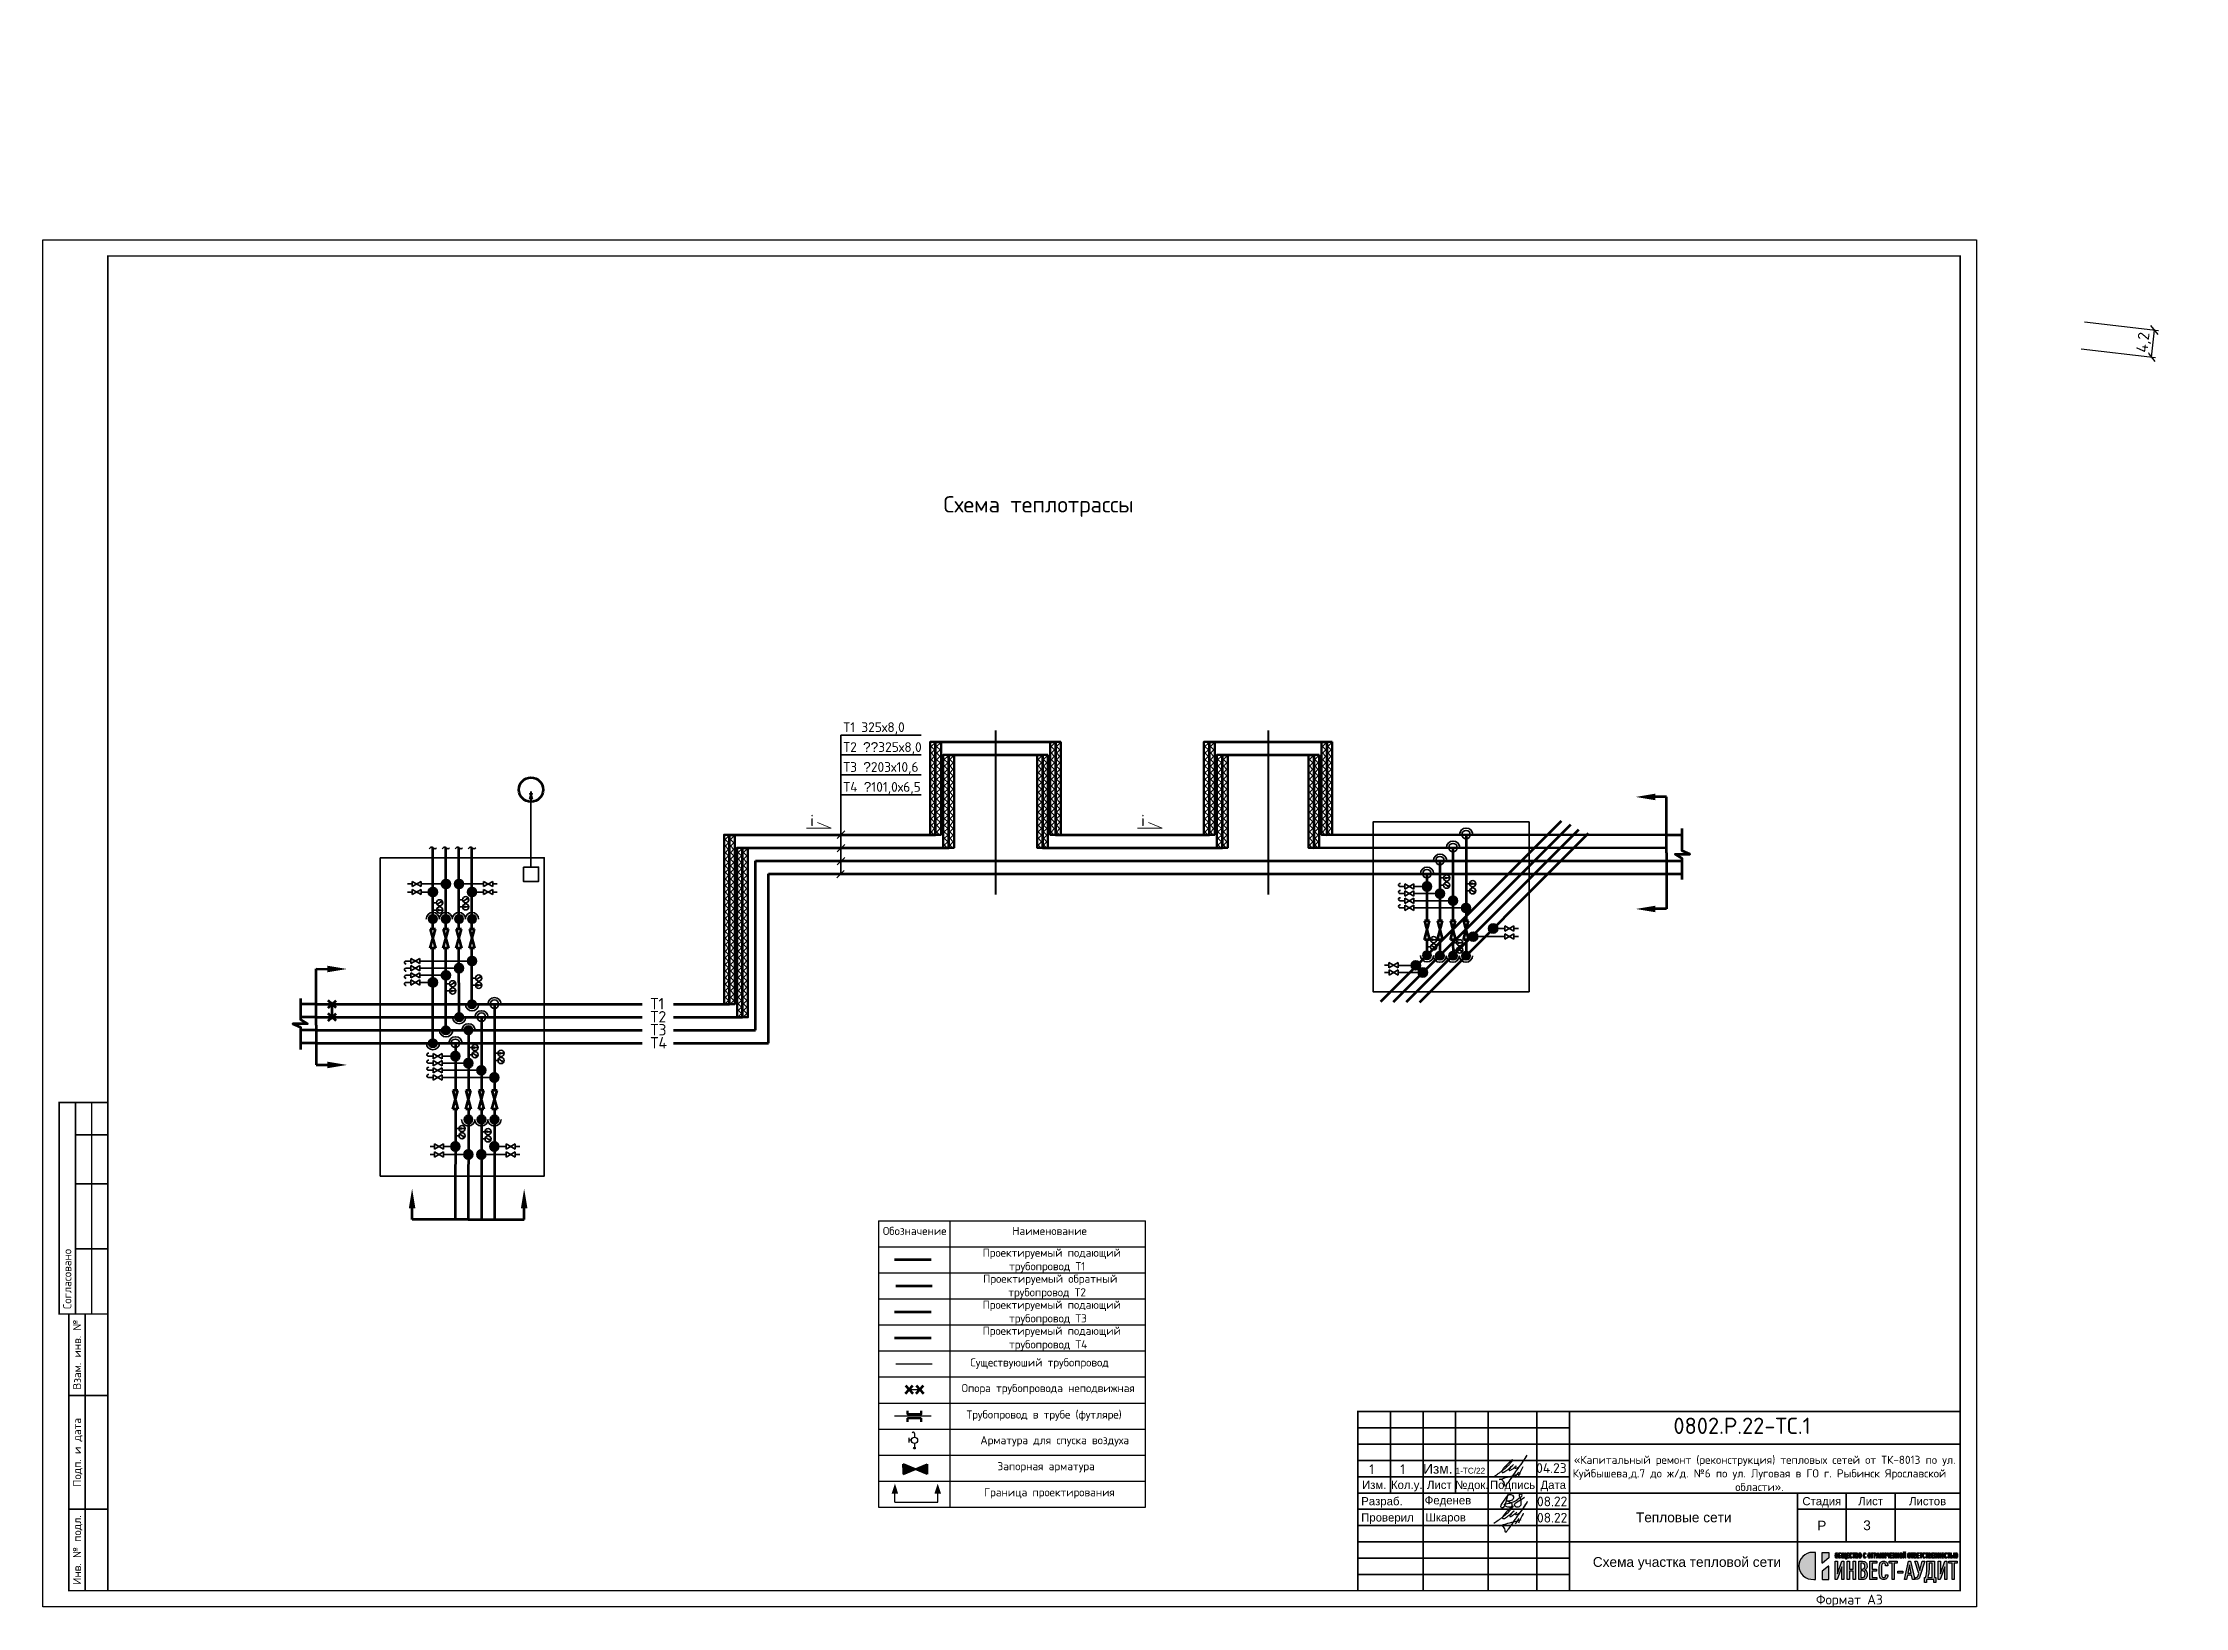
# Model space of a CAD drawing. Header units: metres. Extents: x 1642 to 8476, y 831 to 5441.
# Drawn here: x 2702 to 3360, y 1917 to 2398 of the extents above; entities that cross this region are included whole.
import ezdxf
from ezdxf.enums import TextEntityAlignment as Align

# ---------------------------------------------------------------- set-up
doc = ezdxf.new("R2010")
doc.units = ezdxf.units.M
doc.linetypes.add('ГОСТ 2.303 5', pattern=[24, 20, -1.5, 1, -1.5])
for name, color, linetype, lineweight in [('3 Оъекты сущ.', 7, 'Continuous', 30), ('7 тонкие', 7, 'Continuous', 20), ('9 Размеры на геодезии', 5, 'Continuous', 40), ('Объекты проект.', 1, 'Continuous', 80), ('Основной', 1, 'Continuous', 60), ('Размер 3.5', 250, 'Continuous', 35), ('Размерный', 4, 'Continuous', 30), ('Размеры на чертеже', 250, 'Continuous', 25)]:
    doc.layers.add(name, color=color, linetype=linetype, lineweight=lineweight)
doc.layers.add('layer 1', color=7, linetype='Continuous')
doc.layers.add('рамка', color=7, linetype='Continuous')
doc.styles.add('-ISOCPEUR-', font='isocpeur.ttf')
doc.styles.add('GOST', font='gost.shx', dxfattribs={"oblique": 15})
doc.styles.get("Standard").update_dxf_attribs({"font": 'arial.ttf'})
doc.dimstyles.new('М 1 к 500', dxfattribs={"dimtxt": 3.5, "dimasz": 2.5, "dimexe": 1.25, "dimexo": 0, "dimtad": 1, "dimdec": 1, "dimlfac": 0.5, "dimzin": 1, "dimtxsty": 'GOST', "dimblk": 'OBLIQUE', "dimcen": 2.5, "dimclrd": 256, "dimclre": 256, "dimclrt": 256, "dimazin": 2, "dimtfac": 1, "dimtdec": 1, "dimtmove": 0, "dimatfit": 3, "dimldrblk": 'NONE', "dimfxl": 1.25, "dimlwd": -1, "dimlwe": -1, "dimarcsym": 0})

msp = doc.modelspace()

# ---------------------------------------------------------------- texts
at = {"color": 7, "lineweight": 30, "style": '-ISOCPEUR-'}
for s, p in [('Существуюший трубопровод', (2987.254, 1991.014)), ('Трубопровод в трубе (футляре)', (2986.056, 1975.014))]:
    msp.add_text(s, height=2.50001, dxfattribs=at).set_placement(p)
at = {"char_height": 3, "attachment_point": 1, "style": '-ISOCPEUR-'}
for s, insert in [('Т1 325х8,0', (2948.219, 2188.921)), ('Т2 {\\fArial|b0|i0|c204|p34;\x9d\x9d}325х8,0', (2948.219, 2182.801)), ('Т3 {\\fArial|b0|i0|c204|p34;\x9d}203х10,6', (2948.219, 2176.682)), ('Т4 {\\fArial|b0|i0|c204|p34;\x9d}101,0х6,5', (2948.219, 2170.562))]:
    msp.add_mtext_dynamic_manual_height_columns(s, width=23.76088, gutter_width=12.5, heights=[0], dxfattribs=dict(at, insert=insert))
at = {"color": 7, "lineweight": 30, "char_height": 2.50001, "attachment_point": 1, "style": '-ISOCPEUR-'}
for s, insert, width in [('\\pi1.29898;Обозначение', (2959.1, 2033.908), 22), ('\\pi19.04897;Наименование', (2981.1, 2033.908), 22), ('\\pi9.92403;{\\C0;Проектируемый подающий \\P\\pi18.07356;трубопровод Т1}', (2981.1, 2027.237), 67.99191), ('\\pi10.11154;{\\C0;Проектируемый обратный \\P\\pi17.83383;трубопровод Т2}', (2981.1, 2019.237), 71.6856), ('\\pi9.92403;{\\C0;Проектируемый подающий \\P\\pi18.07356;трубопровод Т3}', (2981.1, 2011.237), 67.99191), ('\\pi9.92403;{\\C0;Проектируемый подающий \\P\\pi18.07356;трубопровод Т4}', (2981.1, 2003.237), 67.99191), ('\\pi3.48655;{\\C0;Опора трубопровода неподвижная}', (2981.1, 1985.639), 75.49839), ('\\pi9.23661;{\\C0;Арматура для спуска воздуха}', (2981.1, 1969.639), 79.54949), ('\\pi14.49564;{\\C0;Запорная арматура}', (2981.1, 1961.639), 80.38349), ('\\pi10.36154;{\\C0;Граница проектирования}', (2981.1, 1953.639), 70.49407)]:
    msp.add_mtext(s, dxfattribs=dict(at, insert=insert, width=width))
at = {"insert": (3203.244, 1975.301), "char_height": 5, "width": 38.55785, "attachment_point": 1, "style": '-ISOCPEUR-'}
msp.add_mtext('0802.Р.22-ТС.1', dxfattribs=at)
at = {"layer": 'Основной', "color": 7, "style": '-ISOCPEUR-'}
msp.add_text('Схема теплотрассы', height=5, dxfattribs=at).set_placement((2979.028, 2253.363))
at = {"layer": 'Размерный', "color": 7, "style": '-ISOCPEUR-'}
for s, p in [('i', (2938.08, 2156.989)), ('i', (3039.734, 2156.989)), ('Т1', (2888.981, 2100.703)), ('Т2', (2888.981, 2096.703)), ('Т3', (2888.981, 2092.703)), ('Т4', (2888.981, 2088.703))]:
    msp.add_text(s, height=3.5, dxfattribs=at).set_placement(p)
at = {"layer": 'Размерный', "color": 0, "style": '-ISOCPEUR-'}
for s, p in [('04.23', (3161.094, 1958.322)), ('1', (3109.802, 1957.974)), ('1', (3119.32, 1957.982)), ('08.22', (3161.343, 1948.068)), ('08.22', (3161.343, 1943.068))]:
    msp.add_text(s, height=3, dxfattribs=at).set_placement(p)
at = {"layer": 'Размерный', "color": 0}
for s, height, p in [('Изм.', 3, (3126.384, 1958.101)), ('1-ТС/22', 1.8, (3136.333, 1958.101))]:
    msp.add_text(s, height=height, dxfattribs=at).set_placement(p)

# ---------------------------------------------------------------- blocks, each defined once
blk = doc.blocks.new('_Oblique')
at = {"color": 0, "linetype": 'ByBlock', "lineweight": -2}
blk.add_line((-0.5, -0.5), (0.5, 0.5), dxfattribs=at)
blk = doc.blocks.new('*D303')
at = {"transparency": 16777216}
for p, q in [((3329.49, 2311.93), (3352.28, 2309.26)), ((3328.52, 2303.64), (3351.31, 2300.97)), ((3350.07, 2301.12), (3351.04, 2309.4))]:
    blk.add_line(p, q, dxfattribs=at)
at = {"layer": 'Defpoints', "color": 0, "lineweight": 35, "transparency": 16777216}
for p in [(3329.49, 2311.93), (3328.52, 2303.64)]:
    blk.add_point(p, dxfattribs=at)
at = {"transparency": 16777216, "xscale": 2.5, "yscale": 2.5, "zscale": 2.5}
for p, rotation in [((3351.04, 2309.4), 83.31249009423274), ((3350.07, 2301.12), 263.3124900942328)]:
    blk.add_blockref('_Oblique', p, dxfattribs=dict(at, rotation=rotation))
at = {"lineweight": 35, "transparency": 16777216, "insert": (3347.85, 2305.58), "char_height": 3.5, "attachment_point": 5, "rotation": 83.31249, "style": '-ISOCPEUR-', "bg_fill": 3, "box_fill_scale": 1.1, "bg_fill_color": 256, "bg_fill_true_color": 13158600, "bg_fill_transparency": 0}
blk.add_mtext('4,2', dxfattribs=at)
at = {"layer": 'Defpoints', "color": 0, "lineweight": 35, "transparency": 16777216}
blk.add_point((3351.04, 2309.4), dxfattribs=at)
blk = doc.blocks.new('_None')
blk = doc.blocks.new('Лого')
h = blk.add_hatch(color=151)
h.set_gradient(color1=(158, 191, 227), color2=(46, 54, 92), tint=1, name='HEMISPHERICAL')
edge = h.paths.add_edge_path()
edge.add_spline(control_points=[(0.35, 0.49), (-0.19, 0.45), (-0.66, 0.87), (-0.66, 1.41), (-0.66, 1.41), (-0.66, 1.92), (-0.24, 2.34), (0.27, 2.34), (0.27, 2.34), (0.27, 2.34), (0.47, 2.34), (0.47, 2.34), (0.47, 2.34), (0.48, 2.34), (0.48, 2.33), (0.48, 2.33), (0.48, 2.33), (0.48, 2.33), (0.48, 0.51), (0.48, 0.51), (0.48, 0.51), (0.48, 0.5), (0.48, 0.49), (0.47, 0.49), (0.47, 0.49), (0.47, 0.49), (0.35, 0.49), (0.35, 0.49), (0.35, 0.49), (0.35, 0.49), (0.35, 0.49), (0.35, 0.49)], knot_values=[0, 0, 0, 0, 0.111111, 0.111111, 0.111111, 0.111121, 0.222222, 0.222222, 0.222222, 0.222232, 0.333333, 0.333333, 0.333333, 0.333344, 0.444444, 0.444444, 0.444444, 0.444455, 0.555556, 0.555556, 0.555556, 0.555566, 0.666667, 0.666667, 0.666667, 0.666677, 0.777778, 0.777778, 0.777778, 0.777788, 1, 1, 1, 1], degree=3, periodic=0)
edge = h.paths.add_edge_path()
edge.add_spline(control_points=[(0.96, 1.6), (0.96, 1.6), (1.39, 1.97), (1.39, 1.97), (1.39, 1.97), (1.39, 1.97), (1.39, 1.97), (1.39, 1.98), (1.39, 1.98), (1.39, 1.98), (1.39, 2.33), (1.39, 2.33), (1.39, 2.33), (1.39, 2.33), (1.38, 2.34), (1.38, 2.34), (1.38, 2.34), (1.38, 2.34), (0.95, 2.34), (0.95, 2.34), (0.95, 2.34), (0.94, 2.34), (0.93, 2.33), (0.93, 2.33), (0.93, 2.33), (0.93, 2.33), (0.93, 1.61), (0.93, 1.61), (0.93, 1.61), (0.93, 1.61), (0.94, 1.6), (0.94, 1.6), (0.94, 1.6), (0.95, 1.6), (0.95, 1.6), (0.96, 1.6)], knot_values=[0, 0, 0, 0, 0.1, 0.1, 0.1, 0.10001, 0.2, 0.2, 0.2, 0.20001, 0.3, 0.3, 0.3, 0.30001, 0.4, 0.4, 0.4, 0.40001, 0.5, 0.5, 0.5, 0.50001, 0.6, 0.6, 0.6, 0.60001, 0.7, 0.7, 0.7, 0.70001, 0.8, 0.8, 0.8, 0.80001, 1, 1, 1, 1], degree=3, periodic=0)
edge = h.paths.add_edge_path()
edge.add_spline(control_points=[(0.94, 1.06), (0.94, 1.06), (1.37, 1.4), (1.37, 1.4), (1.37, 1.4), (1.37, 1.4), (1.38, 1.4), (1.38, 1.4), (1.38, 1.4), (1.39, 1.4), (1.39, 1.4), (1.39, 1.39), (1.39, 1.39), (1.39, 1.39), (1.39, 0.51), (1.39, 0.51), (1.39, 0.51), (1.39, 0.5), (1.38, 0.49), (1.38, 0.49), (1.38, 0.49), (1.38, 0.49), (0.95, 0.49), (0.95, 0.49), (0.95, 0.49), (0.94, 0.49), (0.93, 0.5), (0.93, 0.51), (0.93, 0.51), (0.93, 0.51), (0.93, 1.05), (0.93, 1.05), (0.93, 1.05), (0.93, 1.05), (0.94, 1.06), (0.94, 1.06)], knot_values=[0, 0, 0, 0, 0.1, 0.1, 0.1, 0.10001, 0.2, 0.2, 0.2, 0.20001, 0.3, 0.3, 0.3, 0.30001, 0.4, 0.4, 0.4, 0.40001, 0.5, 0.5, 0.5, 0.50001, 0.6, 0.6, 0.6, 0.60001, 0.7, 0.7, 0.7, 0.70001, 0.8, 0.8, 0.8, 0.80001, 1, 1, 1, 1], degree=3, periodic=0)
at = {"true_color": 0x2e365c}
h = blk.add_hatch(color=159, dxfattribs=at)
h.dxf.hatch_style = 1
edge = h.paths.add_edge_path()
edge.add_spline(control_points=[(10.17, 1.59), (10.17, 1.59), (10.17, 1.73), (10.17, 1.73), (10.17, 1.73), (10.17, 1.73), (9.6, 1.73), (9.6, 1.73), (9.6, 1.73), (9.6, 1.73), (9.6, 1.59), (9.6, 1.59), (9.6, 1.59), (9.6, 1.59), (9.81, 1.59), (9.81, 1.59), (9.81, 1.59), (9.81, 1.59), (9.81, 0.49), (9.81, 0.49), (9.81, 0.49), (9.81, 0.49), (9.96, 0.49), (9.96, 0.49), (9.96, 0.49), (9.96, 0.49), (9.96, 1.59), (9.96, 1.59), (9.96, 1.59), (9.96, 1.59), (10.17, 1.59), (10.17, 1.59)], knot_values=[0, 0, 0, 0, 0.111111, 0.111111, 0.111111, 0.111121, 0.222222, 0.222222, 0.222222, 0.222232, 0.333333, 0.333333, 0.333333, 0.333344, 0.444444, 0.444444, 0.444444, 0.444455, 0.555556, 0.555556, 0.555556, 0.555566, 0.666667, 0.666667, 0.666667, 0.666677, 0.777778, 0.777778, 0.777778, 0.777788, 1, 1, 1, 1], degree=3, periodic=0)
edge = h.paths.add_edge_path()
edge.add_spline(control_points=[(9.46, 0.49), (9.46, 0.49), (9.46, 1.73), (9.46, 1.73), (9.46, 1.73), (9.46, 1.73), (9.32, 1.73), (9.32, 1.73), (9.32, 1.73), (9.32, 1.73), (9.02, 0.87), (9.02, 0.87), (9.02, 0.87), (9.02, 0.87), (9.02, 1.73), (9.02, 1.73), (9.02, 1.73), (9.02, 1.73), (8.87, 1.73), (8.87, 1.73), (8.87, 1.73), (8.87, 1.73), (8.87, 0.49), (8.87, 0.49), (8.87, 0.49), (8.87, 0.49), (9.01, 0.49), (9.01, 0.49), (9.01, 0.49), (9.01, 0.49), (9.31, 1.35), (9.31, 1.35), (9.31, 1.35), (9.31, 1.35), (9.31, 0.49), (9.31, 0.49), (9.31, 0.49), (9.31, 0.49), (9.46, 0.49), (9.46, 0.49)], knot_values=[0, 0, 0, 0, 0.090909, 0.090909, 0.090909, 0.090919, 0.181818, 0.181818, 0.181818, 0.181828, 0.272727, 0.272727, 0.272727, 0.272738, 0.363636, 0.363636, 0.363636, 0.363647, 0.454545, 0.454545, 0.454545, 0.454556, 0.545455, 0.545455, 0.545455, 0.545465, 0.636364, 0.636364, 0.636364, 0.636374, 0.727273, 0.727273, 0.727273, 0.727283, 0.818182, 0.818182, 0.818182, 0.818192, 1, 1, 1, 1], degree=3, periodic=0)
edge = h.paths.add_edge_path(flags=16)
edge.add_spline(control_points=[(8.46, 0.63), (8.46, 0.63), (8.15, 0.63), (8.15, 0.63), (8.15, 0.63), (8.21, 0.79), (8.24, 0.97), (8.24, 1.2), (8.24, 1.2), (8.24, 1.2), (8.24, 1.59), (8.24, 1.59), (8.24, 1.59), (8.24, 1.59), (8.46, 1.59), (8.46, 1.59), (8.46, 1.59), (8.46, 1.59), (8.46, 0.63), (8.46, 0.63)], knot_values=[0, 0, 0, 0, 0.166667, 0.166667, 0.166667, 0.166677, 0.333333, 0.333333, 0.333333, 0.333344, 0.5, 0.5, 0.5, 0.50001, 0.666667, 0.666667, 0.666667, 0.666677, 1, 1, 1, 1], degree=3, periodic=0)
edge = h.paths.add_edge_path()
edge.add_spline(control_points=[(8.71, 0.27), (8.71, 0.27), (8.71, 0.63), (8.71, 0.63), (8.71, 0.63), (8.71, 0.63), (8.61, 0.63), (8.61, 0.63), (8.61, 0.63), (8.61, 0.63), (8.61, 1.73), (8.61, 1.73), (8.61, 1.73), (8.61, 1.73), (8.09, 1.73), (8.09, 1.73), (8.09, 1.73), (8.09, 1.73), (8.09, 1.23), (8.09, 1.23), (8.09, 1.23), (8.09, 0.99), (8.06, 0.79), (7.99, 0.63), (7.99, 0.63), (7.99, 0.63), (7.92, 0.63), (7.92, 0.63), (7.92, 0.63), (7.92, 0.63), (7.92, 0.27), (7.92, 0.27), (7.92, 0.27), (7.92, 0.27), (8.06, 0.27), (8.06, 0.27), (8.06, 0.27), (8.06, 0.27), (8.06, 0.49), (8.06, 0.49), (8.06, 0.49), (8.06, 0.49), (8.57, 0.49), (8.57, 0.49), (8.57, 0.49), (8.57, 0.49), (8.57, 0.27), (8.57, 0.27), (8.57, 0.27), (8.57, 0.27), (8.71, 0.27), (8.71, 0.27)], knot_values=[0, 0, 0, 0, 0.071429, 0.071429, 0.071429, 0.071439, 0.142857, 0.142857, 0.142857, 0.142867, 0.214286, 0.214286, 0.214286, 0.214296, 0.285714, 0.285714, 0.285714, 0.285725, 0.357143, 0.357143, 0.357143, 0.357153, 0.428571, 0.428571, 0.428571, 0.428582, 0.5, 0.5, 0.5, 0.50001, 0.571429, 0.571429, 0.571429, 0.571439, 0.642857, 0.642857, 0.642857, 0.642867, 0.714286, 0.714286, 0.714286, 0.714296, 0.785714, 0.785714, 0.785714, 0.785725, 0.857143, 0.857143, 0.857143, 0.857153, 1, 1, 1, 1], degree=3, periodic=0)
edge = h.paths.add_edge_path()
edge.add_spline(control_points=[(7.94, 1.73), (7.94, 1.73), (7.77, 1.73), (7.77, 1.73), (7.77, 1.73), (7.77, 1.73), (7.61, 1.1), (7.61, 1.1), (7.61, 1.1), (7.61, 1.1), (7.43, 1.73), (7.43, 1.73), (7.43, 1.73), (7.43, 1.73), (7.27, 1.73), (7.27, 1.73), (7.27, 1.73), (7.27, 1.73), (7.53, 0.89), (7.53, 0.89), (7.53, 0.89), (7.53, 0.89), (7.49, 0.75), (7.49, 0.75), (7.49, 0.75), (7.46, 0.65), (7.43, 0.63), (7.33, 0.63), (7.33, 0.63), (7.33, 0.63), (7.33, 0.49), (7.33, 0.49), (7.33, 0.49), (7.5, 0.49), (7.57, 0.52), (7.62, 0.69), (7.62, 0.69), (7.62, 0.69), (7.94, 1.73), (7.94, 1.73)], knot_values=[0, 0, 0, 0, 0.090909, 0.090909, 0.090909, 0.090919, 0.181818, 0.181818, 0.181818, 0.181828, 0.272727, 0.272727, 0.272727, 0.272738, 0.363636, 0.363636, 0.363636, 0.363647, 0.454545, 0.454545, 0.454545, 0.454556, 0.545455, 0.545455, 0.545455, 0.545465, 0.636364, 0.636364, 0.636364, 0.636374, 0.727273, 0.727273, 0.727273, 0.727283, 0.818182, 0.818182, 0.818182, 0.818192, 1, 1, 1, 1], degree=3, periodic=0)
edge = h.paths.add_edge_path(flags=16)
edge.add_spline(control_points=[(7.02, 0.92), (7.02, 0.92), (6.79, 0.92), (6.79, 0.92), (6.79, 0.92), (6.79, 0.92), (6.9, 1.49), (6.9, 1.49), (6.9, 1.49), (6.9, 1.49), (7.02, 0.92), (7.02, 0.92)], knot_values=[0, 0, 0, 0, 0.25, 0.25, 0.25, 0.25001, 0.5, 0.5, 0.5, 0.50001, 1, 1, 1, 1], degree=3, periodic=0)
edge = h.paths.add_edge_path()
edge.add_spline(control_points=[(7.26, 0.49), (7.26, 0.49), (6.98, 1.73), (6.98, 1.73), (6.98, 1.73), (6.98, 1.73), (6.83, 1.73), (6.83, 1.73), (6.83, 1.73), (6.83, 1.73), (6.55, 0.49), (6.55, 0.49), (6.55, 0.49), (6.55, 0.49), (6.7, 0.49), (6.7, 0.49), (6.7, 0.49), (6.7, 0.49), (6.76, 0.78), (6.76, 0.78), (6.76, 0.78), (6.76, 0.78), (7.05, 0.78), (7.05, 0.78), (7.05, 0.78), (7.05, 0.78), (7.11, 0.49), (7.11, 0.49), (7.11, 0.49), (7.11, 0.49), (7.26, 0.49), (7.26, 0.49)], knot_values=[0, 0, 0, 0, 0.111111, 0.111111, 0.111111, 0.111121, 0.222222, 0.222222, 0.222222, 0.222232, 0.333333, 0.333333, 0.333333, 0.333344, 0.444444, 0.444444, 0.444444, 0.444455, 0.555556, 0.555556, 0.555556, 0.555566, 0.666667, 0.666667, 0.666667, 0.666677, 0.777778, 0.777778, 0.777778, 0.777788, 1, 1, 1, 1], degree=3, periodic=0)
edge = h.paths.add_edge_path()
edge.add_spline(control_points=[(6.45, 0.91), (6.45, 0.91), (6.45, 1.05), (6.45, 1.05), (6.45, 1.05), (6.45, 1.05), (6.11, 1.05), (6.11, 1.05), (6.11, 1.05), (6.11, 1.05), (6.11, 0.91), (6.11, 0.91), (6.11, 0.91), (6.11, 0.91), (6.45, 0.91), (6.45, 0.91)], knot_values=[0, 0, 0, 0, 0.2, 0.2, 0.2, 0.20001, 0.4, 0.4, 0.4, 0.40001, 0.6, 0.6, 0.6, 0.60001, 1, 1, 1, 1], degree=3, periodic=0)
edge = h.paths.add_edge_path()
edge.add_spline(control_points=[(6.07, 1.59), (6.07, 1.59), (6.07, 1.73), (6.07, 1.73), (6.07, 1.73), (6.07, 1.73), (5.51, 1.73), (5.51, 1.73), (5.51, 1.73), (5.51, 1.73), (5.51, 1.59), (5.51, 1.59), (5.51, 1.59), (5.51, 1.59), (5.71, 1.59), (5.71, 1.59), (5.71, 1.59), (5.71, 1.59), (5.71, 0.49), (5.71, 0.49), (5.71, 0.49), (5.71, 0.49), (5.86, 0.49), (5.86, 0.49), (5.86, 0.49), (5.86, 0.49), (5.86, 1.59), (5.86, 1.59), (5.86, 1.59), (5.86, 1.59), (6.07, 1.59), (6.07, 1.59)], knot_values=[0, 0, 0, 0, 0.111111, 0.111111, 0.111111, 0.111121, 0.222222, 0.222222, 0.222222, 0.222232, 0.333333, 0.333333, 0.333333, 0.333344, 0.444444, 0.444444, 0.444444, 0.444455, 0.555556, 0.555556, 0.555556, 0.555566, 0.666667, 0.666667, 0.666667, 0.666677, 0.777778, 0.777778, 0.777778, 0.777788, 1, 1, 1, 1], degree=3, periodic=0)
edge = h.paths.add_edge_path()
edge.add_spline(control_points=[(5.42, 0.8), (5.42, 0.8), (5.27, 0.8), (5.27, 0.8), (5.27, 0.8), (5.27, 0.74), (5.26, 0.69), (5.23, 0.65), (5.23, 0.65), (5.21, 0.63), (5.18, 0.61), (5.14, 0.61), (5.14, 0.61), (5.09, 0.61), (5.05, 0.63), (5.03, 0.66), (5.03, 0.66), (4.99, 0.72), (4.98, 0.82), (4.98, 1.11), (4.98, 1.11), (4.98, 1.4), (4.99, 1.5), (5.03, 1.56), (5.03, 1.56), (5.05, 1.59), (5.09, 1.61), (5.14, 1.61), (5.14, 1.61), (5.18, 1.61), (5.21, 1.59), (5.23, 1.56), (5.23, 1.56), (5.26, 1.53), (5.27, 1.48), (5.27, 1.42), (5.27, 1.42), (5.27, 1.42), (5.42, 1.42), (5.42, 1.42), (5.42, 1.42), (5.42, 1.52), (5.39, 1.61), (5.33, 1.67), (5.33, 1.67), (5.28, 1.72), (5.22, 1.74), (5.14, 1.74), (5.14, 1.74), (5.04, 1.74), (4.97, 1.7), (4.92, 1.65), (4.92, 1.65), (4.84, 1.56), (4.83, 1.45), (4.83, 1.11), (4.83, 1.11), (4.83, 0.77), (4.84, 0.66), (4.92, 0.57), (4.92, 0.57), (4.97, 0.51), (5.04, 0.48), (5.14, 0.48), (5.14, 0.48), (5.22, 0.48), (5.28, 0.5), (5.33, 0.55), (5.33, 0.55), (5.39, 0.6), (5.42, 0.69), (5.42, 0.8)], knot_values=[0, 0, 0, 0, 0.052632, 0.052632, 0.052632, 0.052642, 0.105263, 0.105263, 0.105263, 0.105273, 0.157895, 0.157895, 0.157895, 0.157905, 0.210526, 0.210526, 0.210526, 0.210537, 0.263158, 0.263158, 0.263158, 0.263168, 0.315789, 0.315789, 0.315789, 0.3158, 0.368421, 0.368421, 0.368421, 0.368431, 0.421053, 0.421053, 0.421053, 0.421063, 0.473684, 0.473684, 0.473684, 0.473694, 0.526316, 0.526316, 0.526316, 0.526326, 0.578947, 0.578947, 0.578947, 0.578958, 0.631579, 0.631579, 0.631579, 0.631589, 0.684211, 0.684211, 0.684211, 0.684221, 0.736842, 0.736842, 0.736842, 0.736852, 0.789474, 0.789474, 0.789474, 0.789484, 0.842105, 0.842105, 0.842105, 0.842116, 0.894737, 0.894737, 0.894737, 0.894747, 1, 1, 1, 1], degree=3, periodic=0)
edge = h.paths.add_edge_path()
edge.add_spline(control_points=[(4.68, 0.49), (4.68, 0.49), (4.68, 0.63), (4.68, 0.63), (4.68, 0.63), (4.68, 0.63), (4.35, 0.63), (4.35, 0.63), (4.35, 0.63), (4.35, 0.63), (4.35, 1.05), (4.35, 1.05), (4.35, 1.05), (4.35, 1.05), (4.64, 1.05), (4.64, 1.05), (4.64, 1.05), (4.64, 1.05), (4.64, 1.18), (4.64, 1.18), (4.64, 1.18), (4.64, 1.18), (4.35, 1.18), (4.35, 1.18), (4.35, 1.18), (4.35, 1.18), (4.35, 1.59), (4.35, 1.59), (4.35, 1.59), (4.35, 1.59), (4.68, 1.59), (4.68, 1.59), (4.68, 1.59), (4.68, 1.59), (4.68, 1.73), (4.68, 1.73), (4.68, 1.73), (4.68, 1.73), (4.2, 1.73), (4.2, 1.73), (4.2, 1.73), (4.2, 1.73), (4.2, 0.49), (4.2, 0.49), (4.2, 0.49), (4.2, 0.49), (4.68, 0.49), (4.68, 0.49)], knot_values=[0, 0, 0, 0, 0.076923, 0.076923, 0.076923, 0.076933, 0.153846, 0.153846, 0.153846, 0.153856, 0.230769, 0.230769, 0.230769, 0.230779, 0.307692, 0.307692, 0.307692, 0.307703, 0.384615, 0.384615, 0.384615, 0.384626, 0.461538, 0.461538, 0.461538, 0.461549, 0.538462, 0.538462, 0.538462, 0.538472, 0.615385, 0.615385, 0.615385, 0.615395, 0.692308, 0.692308, 0.692308, 0.692318, 0.769231, 0.769231, 0.769231, 0.769241, 0.846154, 0.846154, 0.846154, 0.846164, 1, 1, 1, 1], degree=3, periodic=0)
edge = h.paths.add_edge_path(flags=16)
edge.add_spline(control_points=[(3.85, 1.4), (3.85, 1.26), (3.8, 1.2), (3.69, 1.2), (3.69, 1.2), (3.69, 1.2), (3.58, 1.2), (3.58, 1.2), (3.58, 1.2), (3.58, 1.2), (3.58, 1.59), (3.58, 1.59), (3.58, 1.59), (3.58, 1.59), (3.69, 1.59), (3.69, 1.59), (3.69, 1.59), (3.8, 1.59), (3.85, 1.54), (3.85, 1.4)], knot_values=[0, 0, 0, 0, 0.166667, 0.166667, 0.166667, 0.166677, 0.333333, 0.333333, 0.333333, 0.333344, 0.5, 0.5, 0.5, 0.50001, 0.666667, 0.666667, 0.666667, 0.666677, 1, 1, 1, 1], degree=3, periodic=0)
edge = h.paths.add_edge_path(flags=16)
edge.add_spline(control_points=[(3.86, 0.85), (3.86, 0.68), (3.8, 0.63), (3.69, 0.63), (3.69, 0.63), (3.69, 0.63), (3.58, 0.63), (3.58, 0.63), (3.58, 0.63), (3.58, 0.63), (3.58, 1.07), (3.58, 1.07), (3.58, 1.07), (3.58, 1.07), (3.69, 1.07), (3.69, 1.07), (3.69, 1.07), (3.8, 1.07), (3.86, 1.01), (3.86, 0.85)], knot_values=[0, 0, 0, 0, 0.166667, 0.166667, 0.166667, 0.166677, 0.333333, 0.333333, 0.333333, 0.333344, 0.5, 0.5, 0.5, 0.50001, 0.666667, 0.666667, 0.666667, 0.666677, 1, 1, 1, 1], degree=3, periodic=0)
edge = h.paths.add_edge_path()
edge.add_spline(control_points=[(4.01, 0.84), (4.01, 0.94), (4, 1.03), (3.93, 1.09), (3.93, 1.09), (3.91, 1.11), (3.88, 1.13), (3.85, 1.14), (3.85, 1.14), (3.88, 1.15), (3.9, 1.16), (3.92, 1.18), (3.92, 1.18), (3.99, 1.24), (4, 1.31), (4, 1.4), (4, 1.4), (4, 1.54), (3.98, 1.6), (3.92, 1.65), (3.92, 1.65), (3.87, 1.7), (3.81, 1.73), (3.7, 1.73), (3.7, 1.73), (3.7, 1.73), (3.43, 1.73), (3.43, 1.73), (3.43, 1.73), (3.43, 1.73), (3.43, 0.49), (3.43, 0.49), (3.43, 0.49), (3.43, 0.49), (3.7, 0.49), (3.7, 0.49), (3.7, 0.49), (3.81, 0.49), (3.88, 0.51), (3.93, 0.57), (3.93, 0.57), (3.98, 0.62), (4.01, 0.69), (4.01, 0.84)], knot_values=[0, 0, 0, 0, 0.083333, 0.083333, 0.083333, 0.083344, 0.166667, 0.166667, 0.166667, 0.166677, 0.25, 0.25, 0.25, 0.25001, 0.333333, 0.333333, 0.333333, 0.333344, 0.416667, 0.416667, 0.416667, 0.416677, 0.5, 0.5, 0.5, 0.50001, 0.583333, 0.583333, 0.583333, 0.583344, 0.666667, 0.666667, 0.666667, 0.666677, 0.75, 0.75, 0.75, 0.75001, 0.833333, 0.833333, 0.833333, 0.833344, 1, 1, 1, 1], degree=3, periodic=0)
edge = h.paths.add_edge_path()
edge.add_spline(control_points=[(3.21, 0.49), (3.21, 0.49), (3.21, 1.73), (3.21, 1.73), (3.21, 1.73), (3.21, 1.73), (3.06, 1.73), (3.06, 1.73), (3.06, 1.73), (3.06, 1.73), (3.06, 1.19), (3.06, 1.19), (3.06, 1.19), (3.06, 1.19), (2.79, 1.19), (2.79, 1.19), (2.79, 1.19), (2.79, 1.19), (2.79, 1.73), (2.79, 1.73), (2.79, 1.73), (2.79, 1.73), (2.64, 1.73), (2.64, 1.73), (2.64, 1.73), (2.64, 1.73), (2.64, 0.49), (2.64, 0.49), (2.64, 0.49), (2.64, 0.49), (2.79, 0.49), (2.79, 0.49), (2.79, 0.49), (2.79, 0.49), (2.79, 1.05), (2.79, 1.05), (2.79, 1.05), (2.79, 1.05), (3.06, 1.05), (3.06, 1.05), (3.06, 1.05), (3.06, 1.05), (3.06, 0.49), (3.06, 0.49), (3.06, 0.49), (3.06, 0.49), (3.21, 0.49), (3.21, 0.49)], knot_values=[0, 0, 0, 0, 0.076923, 0.076923, 0.076923, 0.076933, 0.153846, 0.153846, 0.153846, 0.153856, 0.230769, 0.230769, 0.230769, 0.230779, 0.307692, 0.307692, 0.307692, 0.307703, 0.384615, 0.384615, 0.384615, 0.384626, 0.461538, 0.461538, 0.461538, 0.461549, 0.538462, 0.538462, 0.538462, 0.538472, 0.615385, 0.615385, 0.615385, 0.615395, 0.692308, 0.692308, 0.692308, 0.692318, 0.769231, 0.769231, 0.769231, 0.769241, 0.846154, 0.846154, 0.846154, 0.846164, 1, 1, 1, 1], degree=3, periodic=0)
edge = h.paths.add_edge_path()
edge.add_spline(control_points=[(2.42, 0.49), (2.42, 0.49), (2.42, 1.73), (2.42, 1.73), (2.42, 1.73), (2.42, 1.73), (2.28, 1.73), (2.28, 1.73), (2.28, 1.73), (2.28, 1.73), (1.98, 0.87), (1.98, 0.87), (1.98, 0.87), (1.98, 0.87), (1.98, 1.73), (1.98, 1.73), (1.98, 1.73), (1.98, 1.73), (1.83, 1.73), (1.83, 1.73), (1.83, 1.73), (1.83, 1.73), (1.83, 0.49), (1.83, 0.49), (1.83, 0.49), (1.83, 0.49), (1.96, 0.49), (1.96, 0.49), (1.96, 0.49), (1.96, 0.49), (2.27, 1.35), (2.27, 1.35), (2.27, 1.35), (2.27, 1.35), (2.27, 0.49), (2.27, 0.49), (2.27, 0.49), (2.27, 0.49), (2.42, 0.49), (2.42, 0.49)], knot_values=[0, 0, 0, 0, 0.090909, 0.090909, 0.090909, 0.090919, 0.181818, 0.181818, 0.181818, 0.181828, 0.272727, 0.272727, 0.272727, 0.272738, 0.363636, 0.363636, 0.363636, 0.363647, 0.454545, 0.454545, 0.454545, 0.454556, 0.545455, 0.545455, 0.545455, 0.545465, 0.636364, 0.636364, 0.636364, 0.636374, 0.727273, 0.727273, 0.727273, 0.727283, 0.818182, 0.818182, 0.818182, 0.818192, 1, 1, 1, 1], degree=3, periodic=0)
edge = h.paths.add_edge_path(flags=16)
edge.add_spline(control_points=[(10.15, 2.12), (10.15, 2.03), (10.15, 2.01), (10.13, 1.99), (10.13, 1.99), (10.13, 1.98), (10.12, 1.97), (10.11, 1.97), (10.11, 1.97), (10.09, 1.97), (10.08, 1.98), (10.08, 1.99), (10.08, 1.99), (10.06, 2.01), (10.06, 2.03), (10.06, 2.12), (10.06, 2.12), (10.06, 2.21), (10.06, 2.24), (10.08, 2.25), (10.08, 2.25), (10.08, 2.26), (10.09, 2.27), (10.11, 2.27), (10.11, 2.27), (10.12, 2.27), (10.13, 2.26), (10.13, 2.25), (10.13, 2.25), (10.15, 2.24), (10.15, 2.21), (10.15, 2.12)], knot_values=[0, 0, 0, 0, 0.111111, 0.111111, 0.111111, 0.111121, 0.222222, 0.222222, 0.222222, 0.222232, 0.333333, 0.333333, 0.333333, 0.333344, 0.444444, 0.444444, 0.444444, 0.444455, 0.555556, 0.555556, 0.555556, 0.555566, 0.666667, 0.666667, 0.666667, 0.666677, 0.777778, 0.777778, 0.777778, 0.777788, 1, 1, 1, 1], degree=3, periodic=0)
edge = h.paths.add_edge_path()
edge.add_spline(control_points=[(9.97, 1.94), (9.97, 1.94), (9.97, 2.1), (9.97, 2.1), (9.97, 2.1), (9.97, 2.1), (10.02, 2.1), (10.02, 2.1), (10.02, 2.1), (10.02, 2.02), (10.02, 1.99), (10.04, 1.96), (10.04, 1.96), (10.06, 1.95), (10.08, 1.94), (10.11, 1.94), (10.11, 1.94), (10.13, 1.94), (10.15, 1.95), (10.17, 1.96), (10.17, 1.96), (10.19, 1.99), (10.19, 2.02), (10.19, 2.12), (10.19, 2.12), (10.19, 2.22), (10.19, 2.25), (10.17, 2.28), (10.17, 2.28), (10.15, 2.29), (10.13, 2.31), (10.11, 2.31), (10.11, 2.31), (10.08, 2.31), (10.06, 2.29), (10.04, 2.28), (10.04, 2.28), (10.02, 2.25), (10.02, 2.23), (10.02, 2.14), (10.02, 2.14), (10.02, 2.14), (9.97, 2.14), (9.97, 2.14), (9.97, 2.14), (9.97, 2.14), (9.97, 2.3), (9.97, 2.3), (9.97, 2.3), (9.97, 2.3), (9.93, 2.3), (9.93, 2.3), (9.93, 2.3), (9.93, 2.3), (9.93, 1.94), (9.93, 1.94), (9.93, 1.94), (9.93, 1.94), (9.97, 1.94), (9.97, 1.94)], knot_values=[0, 0, 0, 0, 0.0625, 0.0625, 0.0625, 0.06251, 0.125, 0.125, 0.125, 0.12501, 0.1875, 0.1875, 0.1875, 0.18751, 0.25, 0.25, 0.25, 0.25001, 0.3125, 0.3125, 0.3125, 0.31251, 0.375, 0.375, 0.375, 0.37501, 0.4375, 0.4375, 0.4375, 0.43751, 0.5, 0.5, 0.5, 0.50001, 0.5625, 0.5625, 0.5625, 0.56251, 0.625, 0.625, 0.625, 0.62501, 0.6875, 0.6875, 0.6875, 0.68751, 0.75, 0.75, 0.75, 0.75001, 0.8125, 0.8125, 0.8125, 0.81251, 0.875, 0.875, 0.875, 0.87501, 1, 1, 1, 1], degree=3, periodic=0)
edge = h.paths.add_edge_path(flags=16)
edge.add_spline(control_points=[(9.83, 2.05), (9.83, 2), (9.82, 1.98), (9.79, 1.98), (9.79, 1.98), (9.79, 1.98), (9.75, 1.98), (9.75, 1.98), (9.75, 1.98), (9.75, 1.98), (9.75, 2.11), (9.75, 2.11), (9.75, 2.11), (9.75, 2.11), (9.79, 2.11), (9.79, 2.11), (9.79, 2.11), (9.82, 2.11), (9.83, 2.09), (9.83, 2.05)], knot_values=[0, 0, 0, 0, 0.166667, 0.166667, 0.166667, 0.166677, 0.333333, 0.333333, 0.333333, 0.333344, 0.5, 0.5, 0.5, 0.50001, 0.666667, 0.666667, 0.666667, 0.666677, 1, 1, 1, 1], degree=3, periodic=0)
edge = h.paths.add_edge_path()
edge.add_spline(control_points=[(9.88, 2.05), (9.88, 2.13), (9.85, 2.15), (9.79, 2.15), (9.79, 2.15), (9.79, 2.15), (9.75, 2.15), (9.75, 2.15), (9.75, 2.15), (9.75, 2.15), (9.75, 2.3), (9.75, 2.3), (9.75, 2.3), (9.75, 2.3), (9.71, 2.3), (9.71, 2.3), (9.71, 2.3), (9.71, 2.3), (9.71, 1.94), (9.71, 1.94), (9.71, 1.94), (9.71, 1.94), (9.79, 1.94), (9.79, 1.94), (9.79, 1.94), (9.85, 1.94), (9.88, 1.97), (9.88, 2.05)], knot_values=[0, 0, 0, 0, 0.125, 0.125, 0.125, 0.12501, 0.25, 0.25, 0.25, 0.25001, 0.375, 0.375, 0.375, 0.37501, 0.5, 0.5, 0.5, 0.50001, 0.625, 0.625, 0.625, 0.62501, 0.75, 0.75, 0.75, 0.75001, 1, 1, 1, 1], degree=3, periodic=0)
edge = h.paths.add_edge_path()
edge.add_spline(control_points=[(9.67, 2.26), (9.67, 2.26), (9.67, 2.3), (9.67, 2.3), (9.67, 2.3), (9.67, 2.3), (9.5, 2.3), (9.5, 2.3), (9.5, 2.3), (9.5, 2.3), (9.5, 2.26), (9.5, 2.26), (9.5, 2.26), (9.5, 2.26), (9.56, 2.26), (9.56, 2.26), (9.56, 2.26), (9.56, 2.26), (9.56, 1.94), (9.56, 1.94), (9.56, 1.94), (9.56, 1.94), (9.61, 1.94), (9.61, 1.94), (9.61, 1.94), (9.61, 1.94), (9.61, 2.26), (9.61, 2.26), (9.61, 2.26), (9.61, 2.26), (9.67, 2.26), (9.67, 2.26)], knot_values=[0, 0, 0, 0, 0.111111, 0.111111, 0.111111, 0.111121, 0.222222, 0.222222, 0.222222, 0.222232, 0.333333, 0.333333, 0.333333, 0.333344, 0.444444, 0.444444, 0.444444, 0.444455, 0.555556, 0.555556, 0.555556, 0.555566, 0.666667, 0.666667, 0.666667, 0.666677, 0.777778, 0.777778, 0.777778, 0.777788, 1, 1, 1, 1], degree=3, periodic=0)
edge = h.paths.add_edge_path()
edge.add_spline(control_points=[(9.48, 2.03), (9.48, 2.03), (9.43, 2.03), (9.43, 2.03), (9.43, 2.03), (9.43, 2.01), (9.43, 2), (9.42, 1.99), (9.42, 1.99), (9.42, 1.98), (9.41, 1.97), (9.39, 1.97), (9.39, 1.97), (9.38, 1.97), (9.37, 1.98), (9.36, 1.99), (9.36, 1.99), (9.35, 2.01), (9.35, 2.03), (9.35, 2.12), (9.35, 2.12), (9.35, 2.21), (9.35, 2.24), (9.36, 2.25), (9.36, 2.25), (9.37, 2.26), (9.38, 2.27), (9.39, 2.27), (9.39, 2.27), (9.41, 2.27), (9.42, 2.26), (9.42, 2.25), (9.42, 2.25), (9.43, 2.24), (9.43, 2.23), (9.43, 2.21), (9.43, 2.21), (9.43, 2.21), (9.48, 2.21), (9.48, 2.21), (9.48, 2.21), (9.48, 2.24), (9.47, 2.27), (9.45, 2.28), (9.45, 2.28), (9.44, 2.3), (9.42, 2.31), (9.39, 2.31), (9.39, 2.31), (9.36, 2.31), (9.34, 2.29), (9.33, 2.28), (9.33, 2.28), (9.31, 2.25), (9.3, 2.22), (9.3, 2.12), (9.3, 2.12), (9.3, 2.02), (9.31, 1.99), (9.33, 1.96), (9.33, 1.96), (9.34, 1.95), (9.36, 1.94), (9.39, 1.94), (9.39, 1.94), (9.42, 1.94), (9.43, 1.94), (9.45, 1.96), (9.45, 1.96), (9.47, 1.97), (9.48, 2), (9.48, 2.03)], knot_values=[0, 0, 0, 0, 0.052632, 0.052632, 0.052632, 0.052642, 0.105263, 0.105263, 0.105263, 0.105273, 0.157895, 0.157895, 0.157895, 0.157905, 0.210526, 0.210526, 0.210526, 0.210537, 0.263158, 0.263158, 0.263158, 0.263168, 0.315789, 0.315789, 0.315789, 0.3158, 0.368421, 0.368421, 0.368421, 0.368431, 0.421053, 0.421053, 0.421053, 0.421063, 0.473684, 0.473684, 0.473684, 0.473694, 0.526316, 0.526316, 0.526316, 0.526326, 0.578947, 0.578947, 0.578947, 0.578958, 0.631579, 0.631579, 0.631579, 0.631589, 0.684211, 0.684211, 0.684211, 0.684221, 0.736842, 0.736842, 0.736842, 0.736852, 0.789474, 0.789474, 0.789474, 0.789484, 0.842105, 0.842105, 0.842105, 0.842116, 0.894737, 0.894737, 0.894737, 0.894747, 1, 1, 1, 1], degree=3, periodic=0)
edge = h.paths.add_edge_path(flags=16)
edge.add_spline(control_points=[(9.21, 2.12), (9.21, 2.03), (9.21, 2.01), (9.2, 1.99), (9.2, 1.99), (9.19, 1.98), (9.18, 1.97), (9.17, 1.97), (9.17, 1.97), (9.15, 1.97), (9.14, 1.98), (9.14, 1.99), (9.14, 1.99), (9.13, 2.01), (9.12, 2.03), (9.12, 2.12), (9.12, 2.12), (9.12, 2.21), (9.13, 2.24), (9.14, 2.25), (9.14, 2.25), (9.14, 2.26), (9.15, 2.27), (9.17, 2.27), (9.17, 2.27), (9.18, 2.27), (9.19, 2.26), (9.2, 2.25), (9.2, 2.25), (9.21, 2.24), (9.21, 2.21), (9.21, 2.12)], knot_values=[0, 0, 0, 0, 0.111111, 0.111111, 0.111111, 0.111121, 0.222222, 0.222222, 0.222222, 0.222232, 0.333333, 0.333333, 0.333333, 0.333344, 0.444444, 0.444444, 0.444444, 0.444455, 0.555556, 0.555556, 0.555556, 0.555566, 0.666667, 0.666667, 0.666667, 0.666677, 0.777778, 0.777778, 0.777778, 0.777788, 1, 1, 1, 1], degree=3, periodic=0)
edge = h.paths.add_edge_path()
edge.add_spline(control_points=[(9.26, 2.12), (9.26, 2.22), (9.25, 2.25), (9.23, 2.28), (9.23, 2.28), (9.22, 2.29), (9.2, 2.31), (9.17, 2.31), (9.17, 2.31), (9.14, 2.31), (9.12, 2.29), (9.11, 2.28), (9.11, 2.28), (9.08, 2.25), (9.08, 2.22), (9.08, 2.12), (9.08, 2.12), (9.08, 2.02), (9.08, 1.99), (9.11, 1.96), (9.11, 1.96), (9.12, 1.95), (9.14, 1.94), (9.17, 1.94), (9.17, 1.94), (9.2, 1.94), (9.22, 1.95), (9.23, 1.96), (9.23, 1.96), (9.25, 1.99), (9.26, 2.02), (9.26, 2.12)], knot_values=[0, 0, 0, 0, 0.111111, 0.111111, 0.111111, 0.111121, 0.222222, 0.222222, 0.222222, 0.222232, 0.333333, 0.333333, 0.333333, 0.333344, 0.444444, 0.444444, 0.444444, 0.444455, 0.555556, 0.555556, 0.555556, 0.555566, 0.666667, 0.666667, 0.666667, 0.666677, 0.777778, 0.777778, 0.777778, 0.777788, 1, 1, 1, 1], degree=3, periodic=0)
edge = h.paths.add_edge_path()
edge.add_spline(control_points=[(9.02, 1.94), (9.02, 1.94), (9.02, 2.3), (9.02, 2.3), (9.02, 2.3), (9.02, 2.3), (8.98, 2.3), (8.98, 2.3), (8.98, 2.3), (8.98, 2.3), (8.98, 2.14), (8.98, 2.14), (8.98, 2.14), (8.98, 2.14), (8.9, 2.14), (8.9, 2.14), (8.9, 2.14), (8.9, 2.14), (8.9, 2.3), (8.9, 2.3), (8.9, 2.3), (8.9, 2.3), (8.86, 2.3), (8.86, 2.3), (8.86, 2.3), (8.86, 2.3), (8.86, 1.94), (8.86, 1.94), (8.86, 1.94), (8.86, 1.94), (8.9, 1.94), (8.9, 1.94), (8.9, 1.94), (8.9, 1.94), (8.9, 2.1), (8.9, 2.1), (8.9, 2.1), (8.9, 2.1), (8.98, 2.1), (8.98, 2.1), (8.98, 2.1), (8.98, 2.1), (8.98, 1.94), (8.98, 1.94), (8.98, 1.94), (8.98, 1.94), (9.02, 1.94), (9.02, 1.94)], knot_values=[0, 0, 0, 0, 0.076923, 0.076923, 0.076923, 0.076933, 0.153846, 0.153846, 0.153846, 0.153856, 0.230769, 0.230769, 0.230769, 0.230779, 0.307692, 0.307692, 0.307692, 0.307703, 0.384615, 0.384615, 0.384615, 0.384626, 0.461538, 0.461538, 0.461538, 0.461549, 0.538462, 0.538462, 0.538462, 0.538472, 0.615385, 0.615385, 0.615385, 0.615395, 0.692308, 0.692308, 0.692308, 0.692318, 0.769231, 0.769231, 0.769231, 0.769241, 0.846154, 0.846154, 0.846154, 0.846164, 1, 1, 1, 1], degree=3, periodic=0)
edge = h.paths.add_edge_path()
edge.add_spline(control_points=[(8.79, 1.94), (8.79, 1.94), (8.79, 2.3), (8.79, 2.3), (8.79, 2.3), (8.79, 2.3), (8.75, 2.3), (8.75, 2.3), (8.75, 2.3), (8.75, 2.3), (8.75, 2.14), (8.75, 2.14), (8.75, 2.14), (8.75, 2.14), (8.67, 2.14), (8.67, 2.14), (8.67, 2.14), (8.67, 2.14), (8.67, 2.3), (8.67, 2.3), (8.67, 2.3), (8.67, 2.3), (8.62, 2.3), (8.62, 2.3), (8.62, 2.3), (8.62, 2.3), (8.62, 1.94), (8.62, 1.94), (8.62, 1.94), (8.62, 1.94), (8.67, 1.94), (8.67, 1.94), (8.67, 1.94), (8.67, 1.94), (8.67, 2.1), (8.67, 2.1), (8.67, 2.1), (8.67, 2.1), (8.75, 2.1), (8.75, 2.1), (8.75, 2.1), (8.75, 2.1), (8.75, 1.94), (8.75, 1.94), (8.75, 1.94), (8.75, 1.94), (8.79, 1.94), (8.79, 1.94)], knot_values=[0, 0, 0, 0, 0.076923, 0.076923, 0.076923, 0.076933, 0.153846, 0.153846, 0.153846, 0.153856, 0.230769, 0.230769, 0.230769, 0.230779, 0.307692, 0.307692, 0.307692, 0.307703, 0.384615, 0.384615, 0.384615, 0.384626, 0.461538, 0.461538, 0.461538, 0.461549, 0.538462, 0.538462, 0.538462, 0.538472, 0.615385, 0.615385, 0.615385, 0.615395, 0.692308, 0.692308, 0.692308, 0.692318, 0.769231, 0.769231, 0.769231, 0.769241, 0.846154, 0.846154, 0.846154, 0.846164, 1, 1, 1, 1], degree=3, periodic=0)
edge = h.paths.add_edge_path()
edge.add_spline(control_points=[(8.57, 1.94), (8.57, 1.94), (8.57, 1.98), (8.57, 1.98), (8.57, 1.98), (8.57, 1.98), (8.47, 1.98), (8.47, 1.98), (8.47, 1.98), (8.47, 1.98), (8.47, 2.1), (8.47, 2.1), (8.47, 2.1), (8.47, 2.1), (8.56, 2.1), (8.56, 2.1), (8.56, 2.1), (8.56, 2.1), (8.56, 2.14), (8.56, 2.14), (8.56, 2.14), (8.56, 2.14), (8.47, 2.14), (8.47, 2.14), (8.47, 2.14), (8.47, 2.14), (8.47, 2.26), (8.47, 2.26), (8.47, 2.26), (8.47, 2.26), (8.57, 2.26), (8.57, 2.26), (8.57, 2.26), (8.57, 2.26), (8.57, 2.3), (8.57, 2.3), (8.57, 2.3), (8.57, 2.3), (8.43, 2.3), (8.43, 2.3), (8.43, 2.3), (8.43, 2.3), (8.43, 1.94), (8.43, 1.94), (8.43, 1.94), (8.43, 1.94), (8.57, 1.94), (8.57, 1.94)], knot_values=[0, 0, 0, 0, 0.076923, 0.076923, 0.076923, 0.076933, 0.153846, 0.153846, 0.153846, 0.153856, 0.230769, 0.230769, 0.230769, 0.230779, 0.307692, 0.307692, 0.307692, 0.307703, 0.384615, 0.384615, 0.384615, 0.384626, 0.461538, 0.461538, 0.461538, 0.461549, 0.538462, 0.538462, 0.538462, 0.538472, 0.615385, 0.615385, 0.615385, 0.615395, 0.692308, 0.692308, 0.692308, 0.692318, 0.769231, 0.769231, 0.769231, 0.769241, 0.846154, 0.846154, 0.846154, 0.846164, 1, 1, 1, 1], degree=3, periodic=0)
edge = h.paths.add_edge_path(flags=16)
edge.add_spline(control_points=[(8.33, 2.2), (8.33, 2.16), (8.31, 2.15), (8.28, 2.15), (8.28, 2.15), (8.28, 2.15), (8.25, 2.15), (8.25, 2.15), (8.25, 2.15), (8.25, 2.15), (8.25, 2.26), (8.25, 2.26), (8.25, 2.26), (8.25, 2.26), (8.28, 2.26), (8.28, 2.26), (8.28, 2.26), (8.31, 2.26), (8.33, 2.25), (8.33, 2.2)], knot_values=[0, 0, 0, 0, 0.166667, 0.166667, 0.166667, 0.166677, 0.333333, 0.333333, 0.333333, 0.333344, 0.5, 0.5, 0.5, 0.50001, 0.666667, 0.666667, 0.666667, 0.666677, 1, 1, 1, 1], degree=3, periodic=0)
edge = h.paths.add_edge_path(flags=16)
edge.add_spline(control_points=[(8.33, 2.04), (8.33, 1.99), (8.31, 1.98), (8.28, 1.98), (8.28, 1.98), (8.28, 1.98), (8.25, 1.98), (8.25, 1.98), (8.25, 1.98), (8.25, 1.98), (8.25, 2.11), (8.25, 2.11), (8.25, 2.11), (8.25, 2.11), (8.28, 2.11), (8.28, 2.11), (8.28, 2.11), (8.31, 2.11), (8.33, 2.09), (8.33, 2.04)], knot_values=[0, 0, 0, 0, 0.166667, 0.166667, 0.166667, 0.166677, 0.333333, 0.333333, 0.333333, 0.333344, 0.5, 0.5, 0.5, 0.50001, 0.666667, 0.666667, 0.666667, 0.666677, 1, 1, 1, 1], degree=3, periodic=0)
edge = h.paths.add_edge_path()
edge.add_spline(control_points=[(8.37, 2.04), (8.37, 2.07), (8.37, 2.1), (8.35, 2.12), (8.35, 2.12), (8.34, 2.12), (8.34, 2.13), (8.33, 2.13), (8.33, 2.13), (8.34, 2.13), (8.34, 2.14), (8.35, 2.14), (8.35, 2.14), (8.37, 2.16), (8.37, 2.18), (8.37, 2.21), (8.37, 2.21), (8.37, 2.25), (8.36, 2.26), (8.35, 2.28), (8.35, 2.28), (8.33, 2.29), (8.31, 2.3), (8.28, 2.3), (8.28, 2.3), (8.28, 2.3), (8.2, 2.3), (8.2, 2.3), (8.2, 2.3), (8.2, 2.3), (8.2, 1.94), (8.2, 1.94), (8.2, 1.94), (8.2, 1.94), (8.28, 1.94), (8.28, 1.94), (8.28, 1.94), (8.31, 1.94), (8.33, 1.95), (8.35, 1.96), (8.35, 1.96), (8.37, 1.98), (8.37, 2), (8.37, 2.04)], knot_values=[0, 0, 0, 0, 0.083333, 0.083333, 0.083333, 0.083344, 0.166667, 0.166667, 0.166667, 0.166677, 0.25, 0.25, 0.25, 0.25001, 0.333333, 0.333333, 0.333333, 0.333344, 0.416667, 0.416667, 0.416667, 0.416677, 0.5, 0.5, 0.5, 0.50001, 0.583333, 0.583333, 0.583333, 0.583344, 0.666667, 0.666667, 0.666667, 0.666677, 0.75, 0.75, 0.75, 0.75001, 0.833333, 0.833333, 0.833333, 0.833344, 1, 1, 1, 1], degree=3, periodic=0)
edge = h.paths.add_edge_path()
edge.add_spline(control_points=[(8.16, 2.26), (8.16, 2.26), (8.16, 2.3), (8.16, 2.3), (8.16, 2.3), (8.16, 2.3), (8, 2.3), (8, 2.3), (8, 2.3), (8, 2.3), (8, 2.26), (8, 2.26), (8, 2.26), (8, 2.26), (8.06, 2.26), (8.06, 2.26), (8.06, 2.26), (8.06, 2.26), (8.06, 1.94), (8.06, 1.94), (8.06, 1.94), (8.06, 1.94), (8.1, 1.94), (8.1, 1.94), (8.1, 1.94), (8.1, 1.94), (8.1, 2.26), (8.1, 2.26), (8.1, 2.26), (8.1, 2.26), (8.16, 2.26), (8.16, 2.26)], knot_values=[0, 0, 0, 0, 0.111111, 0.111111, 0.111111, 0.111121, 0.222222, 0.222222, 0.222222, 0.222232, 0.333333, 0.333333, 0.333333, 0.333344, 0.444444, 0.444444, 0.444444, 0.444455, 0.555556, 0.555556, 0.555556, 0.555566, 0.666667, 0.666667, 0.666667, 0.666677, 0.777778, 0.777778, 0.777778, 0.777788, 1, 1, 1, 1], degree=3, periodic=0)
edge = h.paths.add_edge_path()
edge.add_spline(control_points=[(7.97, 2.03), (7.97, 2.03), (7.93, 2.03), (7.93, 2.03), (7.93, 2.03), (7.93, 2.01), (7.93, 2), (7.92, 1.99), (7.92, 1.99), (7.91, 1.98), (7.9, 1.97), (7.89, 1.97), (7.89, 1.97), (7.87, 1.97), (7.86, 1.98), (7.86, 1.99), (7.86, 1.99), (7.85, 2.01), (7.84, 2.03), (7.84, 2.12), (7.84, 2.12), (7.84, 2.21), (7.85, 2.24), (7.86, 2.25), (7.86, 2.25), (7.86, 2.26), (7.87, 2.27), (7.89, 2.27), (7.89, 2.27), (7.9, 2.27), (7.91, 2.26), (7.92, 2.25), (7.92, 2.25), (7.93, 2.24), (7.93, 2.23), (7.93, 2.21), (7.93, 2.21), (7.93, 2.21), (7.97, 2.21), (7.97, 2.21), (7.97, 2.21), (7.97, 2.24), (7.96, 2.27), (7.95, 2.28), (7.95, 2.28), (7.93, 2.3), (7.91, 2.31), (7.89, 2.31), (7.89, 2.31), (7.86, 2.31), (7.84, 2.29), (7.83, 2.28), (7.83, 2.28), (7.8, 2.25), (7.8, 2.22), (7.8, 2.12), (7.8, 2.12), (7.8, 2.02), (7.8, 1.99), (7.83, 1.96), (7.83, 1.96), (7.84, 1.95), (7.86, 1.94), (7.89, 1.94), (7.89, 1.94), (7.91, 1.94), (7.93, 1.94), (7.94, 1.96), (7.94, 1.96), (7.96, 1.97), (7.97, 2), (7.97, 2.03)], knot_values=[0, 0, 0, 0, 0.052632, 0.052632, 0.052632, 0.052642, 0.105263, 0.105263, 0.105263, 0.105273, 0.157895, 0.157895, 0.157895, 0.157905, 0.210526, 0.210526, 0.210526, 0.210537, 0.263158, 0.263158, 0.263158, 0.263168, 0.315789, 0.315789, 0.315789, 0.3158, 0.368421, 0.368421, 0.368421, 0.368431, 0.421053, 0.421053, 0.421053, 0.421063, 0.473684, 0.473684, 0.473684, 0.473694, 0.526316, 0.526316, 0.526316, 0.526326, 0.578947, 0.578947, 0.578947, 0.578958, 0.631579, 0.631579, 0.631579, 0.631589, 0.684211, 0.684211, 0.684211, 0.684221, 0.736842, 0.736842, 0.736842, 0.736852, 0.789474, 0.789474, 0.789474, 0.789484, 0.842105, 0.842105, 0.842105, 0.842116, 0.894737, 0.894737, 0.894737, 0.894747, 1, 1, 1, 1], degree=3, periodic=0)
edge = h.paths.add_edge_path()
edge.add_spline(control_points=[(7.77, 2.26), (7.77, 2.26), (7.77, 2.3), (7.77, 2.3), (7.77, 2.3), (7.77, 2.3), (7.61, 2.3), (7.61, 2.3), (7.61, 2.3), (7.61, 2.3), (7.61, 2.26), (7.61, 2.26), (7.61, 2.26), (7.61, 2.26), (7.67, 2.26), (7.67, 2.26), (7.67, 2.26), (7.67, 2.26), (7.67, 1.94), (7.67, 1.94), (7.67, 1.94), (7.67, 1.94), (7.71, 1.94), (7.71, 1.94), (7.71, 1.94), (7.71, 1.94), (7.71, 2.26), (7.71, 2.26), (7.71, 2.26), (7.71, 2.26), (7.77, 2.26), (7.77, 2.26)], knot_values=[0, 0, 0, 0, 0.111111, 0.111111, 0.111111, 0.111121, 0.222222, 0.222222, 0.222222, 0.222232, 0.333333, 0.333333, 0.333333, 0.333344, 0.444444, 0.444444, 0.444444, 0.444455, 0.555556, 0.555556, 0.555556, 0.555566, 0.666667, 0.666667, 0.666667, 0.666677, 0.777778, 0.777778, 0.777778, 0.777788, 1, 1, 1, 1], degree=3, periodic=0)
edge = h.paths.add_edge_path()
edge.add_spline(control_points=[(7.57, 1.94), (7.57, 1.94), (7.57, 1.98), (7.57, 1.98), (7.57, 1.98), (7.57, 1.98), (7.48, 1.98), (7.48, 1.98), (7.48, 1.98), (7.48, 1.98), (7.48, 2.1), (7.48, 2.1), (7.48, 2.1), (7.48, 2.1), (7.56, 2.1), (7.56, 2.1), (7.56, 2.1), (7.56, 2.1), (7.56, 2.14), (7.56, 2.14), (7.56, 2.14), (7.56, 2.14), (7.48, 2.14), (7.48, 2.14), (7.48, 2.14), (7.48, 2.14), (7.48, 2.26), (7.48, 2.26), (7.48, 2.26), (7.48, 2.26), (7.57, 2.26), (7.57, 2.26), (7.57, 2.26), (7.57, 2.26), (7.57, 2.3), (7.57, 2.3), (7.57, 2.3), (7.57, 2.3), (7.43, 2.3), (7.43, 2.3), (7.43, 2.3), (7.43, 2.3), (7.43, 1.94), (7.43, 1.94), (7.43, 1.94), (7.43, 1.94), (7.57, 1.94), (7.57, 1.94)], knot_values=[0, 0, 0, 0, 0.076923, 0.076923, 0.076923, 0.076933, 0.153846, 0.153846, 0.153846, 0.153856, 0.230769, 0.230769, 0.230769, 0.230779, 0.307692, 0.307692, 0.307692, 0.307703, 0.384615, 0.384615, 0.384615, 0.384626, 0.461538, 0.461538, 0.461538, 0.461549, 0.538462, 0.538462, 0.538462, 0.538472, 0.615385, 0.615385, 0.615385, 0.615395, 0.692308, 0.692308, 0.692308, 0.692318, 0.769231, 0.769231, 0.769231, 0.769241, 0.846154, 0.846154, 0.846154, 0.846164, 1, 1, 1, 1], degree=3, periodic=0)
edge = h.paths.add_edge_path(flags=16)
edge.add_spline(control_points=[(7.33, 2.2), (7.33, 2.16), (7.32, 2.15), (7.28, 2.15), (7.28, 2.15), (7.28, 2.15), (7.25, 2.15), (7.25, 2.15), (7.25, 2.15), (7.25, 2.15), (7.25, 2.26), (7.25, 2.26), (7.25, 2.26), (7.25, 2.26), (7.28, 2.26), (7.28, 2.26), (7.28, 2.26), (7.32, 2.26), (7.33, 2.25), (7.33, 2.2)], knot_values=[0, 0, 0, 0, 0.166667, 0.166667, 0.166667, 0.166677, 0.333333, 0.333333, 0.333333, 0.333344, 0.5, 0.5, 0.5, 0.50001, 0.666667, 0.666667, 0.666667, 0.666677, 1, 1, 1, 1], degree=3, periodic=0)
edge = h.paths.add_edge_path(flags=16)
edge.add_spline(control_points=[(7.33, 2.04), (7.33, 1.99), (7.32, 1.98), (7.28, 1.98), (7.28, 1.98), (7.28, 1.98), (7.25, 1.98), (7.25, 1.98), (7.25, 1.98), (7.25, 1.98), (7.25, 2.11), (7.25, 2.11), (7.25, 2.11), (7.25, 2.11), (7.28, 2.11), (7.28, 2.11), (7.28, 2.11), (7.32, 2.11), (7.33, 2.09), (7.33, 2.04)], knot_values=[0, 0, 0, 0, 0.166667, 0.166667, 0.166667, 0.166677, 0.333333, 0.333333, 0.333333, 0.333344, 0.5, 0.5, 0.5, 0.50001, 0.666667, 0.666667, 0.666667, 0.666677, 1, 1, 1, 1], degree=3, periodic=0)
edge = h.paths.add_edge_path()
edge.add_spline(control_points=[(7.38, 2.04), (7.38, 2.07), (7.37, 2.1), (7.35, 2.12), (7.35, 2.12), (7.35, 2.12), (7.34, 2.13), (7.33, 2.13), (7.33, 2.13), (7.34, 2.13), (7.35, 2.14), (7.35, 2.14), (7.35, 2.14), (7.37, 2.16), (7.37, 2.18), (7.37, 2.21), (7.37, 2.21), (7.37, 2.25), (7.37, 2.26), (7.35, 2.28), (7.35, 2.28), (7.34, 2.29), (7.32, 2.3), (7.29, 2.3), (7.29, 2.3), (7.29, 2.3), (7.21, 2.3), (7.21, 2.3), (7.21, 2.3), (7.21, 2.3), (7.21, 1.94), (7.21, 1.94), (7.21, 1.94), (7.21, 1.94), (7.29, 1.94), (7.29, 1.94), (7.29, 1.94), (7.32, 1.94), (7.34, 1.95), (7.35, 1.96), (7.35, 1.96), (7.37, 1.98), (7.38, 2), (7.38, 2.04)], knot_values=[0, 0, 0, 0, 0.083333, 0.083333, 0.083333, 0.083344, 0.166667, 0.166667, 0.166667, 0.166677, 0.25, 0.25, 0.25, 0.25001, 0.333333, 0.333333, 0.333333, 0.333344, 0.416667, 0.416667, 0.416667, 0.416677, 0.5, 0.5, 0.5, 0.50001, 0.583333, 0.583333, 0.583333, 0.583344, 0.666667, 0.666667, 0.666667, 0.666677, 0.75, 0.75, 0.75, 0.75001, 0.833333, 0.833333, 0.833333, 0.833344, 1, 1, 1, 1], degree=3, periodic=0)
edge = h.paths.add_edge_path()
edge.add_spline(control_points=[(7.17, 2.26), (7.17, 2.26), (7.17, 2.3), (7.17, 2.3), (7.17, 2.3), (7.17, 2.3), (7, 2.3), (7, 2.3), (7, 2.3), (7, 2.3), (7, 2.26), (7, 2.26), (7, 2.26), (7, 2.26), (7.06, 2.26), (7.06, 2.26), (7.06, 2.26), (7.06, 2.26), (7.06, 1.94), (7.06, 1.94), (7.06, 1.94), (7.06, 1.94), (7.11, 1.94), (7.11, 1.94), (7.11, 1.94), (7.11, 1.94), (7.11, 2.26), (7.11, 2.26), (7.11, 2.26), (7.11, 2.26), (7.17, 2.26), (7.17, 2.26)], knot_values=[0, 0, 0, 0, 0.111111, 0.111111, 0.111111, 0.111121, 0.222222, 0.222222, 0.222222, 0.222232, 0.333333, 0.333333, 0.333333, 0.333344, 0.444444, 0.444444, 0.444444, 0.444455, 0.555556, 0.555556, 0.555556, 0.555566, 0.666667, 0.666667, 0.666667, 0.666677, 0.777778, 0.777778, 0.777778, 0.777788, 1, 1, 1, 1], degree=3, periodic=0)
edge = h.paths.add_edge_path(flags=16)
edge.add_spline(control_points=[(6.93, 2.12), (6.93, 2.03), (6.93, 2.01), (6.91, 1.99), (6.91, 1.99), (6.91, 1.98), (6.9, 1.97), (6.88, 1.97), (6.88, 1.97), (6.87, 1.97), (6.86, 1.98), (6.85, 1.99), (6.85, 1.99), (6.84, 2.01), (6.84, 2.03), (6.84, 2.12), (6.84, 2.12), (6.84, 2.21), (6.84, 2.24), (6.85, 2.25), (6.85, 2.25), (6.86, 2.26), (6.87, 2.27), (6.88, 2.27), (6.88, 2.27), (6.9, 2.27), (6.91, 2.26), (6.91, 2.25), (6.91, 2.25), (6.93, 2.24), (6.93, 2.21), (6.93, 2.12)], knot_values=[0, 0, 0, 0, 0.111111, 0.111111, 0.111111, 0.111121, 0.222222, 0.222222, 0.222222, 0.222232, 0.333333, 0.333333, 0.333333, 0.333344, 0.444444, 0.444444, 0.444444, 0.444455, 0.555556, 0.555556, 0.555556, 0.555566, 0.666667, 0.666667, 0.666667, 0.666677, 0.777778, 0.777778, 0.777778, 0.777788, 1, 1, 1, 1], degree=3, periodic=0)
edge = h.paths.add_edge_path()
edge.add_spline(control_points=[(6.97, 2.12), (6.97, 2.22), (6.97, 2.25), (6.94, 2.28), (6.94, 2.28), (6.93, 2.29), (6.91, 2.31), (6.88, 2.31), (6.88, 2.31), (6.85, 2.31), (6.84, 2.29), (6.82, 2.28), (6.82, 2.28), (6.8, 2.25), (6.79, 2.22), (6.79, 2.12), (6.79, 2.12), (6.79, 2.02), (6.8, 1.99), (6.82, 1.96), (6.82, 1.96), (6.84, 1.95), (6.85, 1.94), (6.88, 1.94), (6.88, 1.94), (6.91, 1.94), (6.93, 1.95), (6.94, 1.96), (6.94, 1.96), (6.97, 1.99), (6.97, 2.02), (6.97, 2.12)], knot_values=[0, 0, 0, 0, 0.111111, 0.111111, 0.111111, 0.111121, 0.222222, 0.222222, 0.222222, 0.222232, 0.333333, 0.333333, 0.333333, 0.333344, 0.444444, 0.444444, 0.444444, 0.444455, 0.555556, 0.555556, 0.555556, 0.555566, 0.666667, 0.666667, 0.666667, 0.666677, 0.777778, 0.777778, 0.777778, 0.777788, 1, 1, 1, 1], degree=3, periodic=0)
edge = h.paths.add_edge_path()
edge.add_spline(control_points=[(6.64, 1.94), (6.64, 1.94), (6.64, 2.3), (6.64, 2.3), (6.64, 2.3), (6.64, 2.3), (6.6, 2.3), (6.6, 2.3), (6.6, 2.3), (6.6, 2.3), (6.51, 2.05), (6.51, 2.05), (6.51, 2.05), (6.51, 2.05), (6.51, 2.3), (6.51, 2.3), (6.51, 2.3), (6.51, 2.3), (6.47, 2.3), (6.47, 2.3), (6.47, 2.3), (6.47, 2.3), (6.47, 1.94), (6.47, 1.94), (6.47, 1.94), (6.47, 1.94), (6.51, 1.94), (6.51, 1.94), (6.51, 1.94), (6.51, 1.94), (6.6, 2.19), (6.6, 2.19), (6.6, 2.19), (6.6, 2.19), (6.6, 1.94), (6.6, 1.94), (6.6, 1.94), (6.6, 1.94), (6.64, 1.94), (6.64, 1.94)], knot_values=[0, 0, 0, 0, 0.090909, 0.090909, 0.090909, 0.090919, 0.181818, 0.181818, 0.181818, 0.181828, 0.272727, 0.272727, 0.272727, 0.272738, 0.363636, 0.363636, 0.363636, 0.363647, 0.454545, 0.454545, 0.454545, 0.454556, 0.545455, 0.545455, 0.545455, 0.545465, 0.636364, 0.636364, 0.636364, 0.636374, 0.727273, 0.727273, 0.727273, 0.727283, 0.818182, 0.818182, 0.818182, 0.818192, 1, 1, 1, 1], degree=3, periodic=0)
edge = h.paths.add_edge_path(flags=16)
edge.add_spline(control_points=[(6.37, 2.12), (6.37, 2.03), (6.37, 2.01), (6.36, 1.99), (6.36, 1.99), (6.35, 1.98), (6.34, 1.97), (6.33, 1.97), (6.33, 1.97), (6.31, 1.97), (6.3, 1.98), (6.3, 1.99), (6.3, 1.99), (6.28, 2.01), (6.28, 2.03), (6.28, 2.12), (6.28, 2.12), (6.28, 2.21), (6.28, 2.24), (6.3, 2.25), (6.3, 2.25), (6.3, 2.26), (6.31, 2.27), (6.33, 2.27), (6.33, 2.27), (6.34, 2.27), (6.35, 2.26), (6.36, 2.25), (6.36, 2.25), (6.37, 2.24), (6.37, 2.21), (6.37, 2.12)], knot_values=[0, 0, 0, 0, 0.111111, 0.111111, 0.111111, 0.111121, 0.222222, 0.222222, 0.222222, 0.222232, 0.333333, 0.333333, 0.333333, 0.333344, 0.444444, 0.444444, 0.444444, 0.444455, 0.555556, 0.555556, 0.555556, 0.555566, 0.666667, 0.666667, 0.666667, 0.666677, 0.777778, 0.777778, 0.777778, 0.777788, 1, 1, 1, 1], degree=3, periodic=0)
edge = h.paths.add_edge_path()
edge.add_spline(control_points=[(6.41, 2.12), (6.41, 2.22), (6.41, 2.25), (6.39, 2.28), (6.39, 2.28), (6.37, 2.29), (6.35, 2.31), (6.33, 2.31), (6.33, 2.31), (6.3, 2.31), (6.28, 2.29), (6.26, 2.28), (6.26, 2.28), (6.24, 2.25), (6.24, 2.22), (6.24, 2.12), (6.24, 2.12), (6.24, 2.02), (6.24, 1.99), (6.26, 1.96), (6.26, 1.96), (6.28, 1.95), (6.3, 1.94), (6.33, 1.94), (6.33, 1.94), (6.35, 1.94), (6.37, 1.95), (6.39, 1.96), (6.39, 1.96), (6.41, 1.99), (6.41, 2.02), (6.41, 2.12)], knot_values=[0, 0, 0, 0, 0.111111, 0.111111, 0.111111, 0.111121, 0.222222, 0.222222, 0.222222, 0.222232, 0.333333, 0.333333, 0.333333, 0.333344, 0.444444, 0.444444, 0.444444, 0.444455, 0.555556, 0.555556, 0.555556, 0.555566, 0.666667, 0.666667, 0.666667, 0.666677, 0.777778, 0.777778, 0.777778, 0.777788, 1, 1, 1, 1], degree=3, periodic=0)
edge = h.paths.add_edge_path()
edge.add_spline(control_points=[(6.18, 1.94), (6.18, 1.94), (6.18, 2.3), (6.18, 2.3), (6.18, 2.3), (6.18, 2.3), (6.14, 2.3), (6.14, 2.3), (6.14, 2.3), (6.14, 2.3), (6.14, 2.14), (6.14, 2.14), (6.14, 2.14), (6.14, 2.14), (6.06, 2.14), (6.06, 2.14), (6.06, 2.14), (6.06, 2.14), (6.06, 2.3), (6.06, 2.3), (6.06, 2.3), (6.06, 2.3), (6.01, 2.3), (6.01, 2.3), (6.01, 2.3), (6.01, 2.3), (6.01, 1.94), (6.01, 1.94), (6.01, 1.94), (6.01, 1.94), (6.06, 1.94), (6.06, 1.94), (6.06, 1.94), (6.06, 1.94), (6.06, 2.1), (6.06, 2.1), (6.06, 2.1), (6.06, 2.1), (6.14, 2.1), (6.14, 2.1), (6.14, 2.1), (6.14, 2.1), (6.14, 1.94), (6.14, 1.94), (6.14, 1.94), (6.14, 1.94), (6.18, 1.94), (6.18, 1.94)], knot_values=[0, 0, 0, 0, 0.076923, 0.076923, 0.076923, 0.076933, 0.153846, 0.153846, 0.153846, 0.153856, 0.230769, 0.230769, 0.230769, 0.230779, 0.307692, 0.307692, 0.307692, 0.307703, 0.384615, 0.384615, 0.384615, 0.384626, 0.461538, 0.461538, 0.461538, 0.461549, 0.538462, 0.538462, 0.538462, 0.538472, 0.615385, 0.615385, 0.615385, 0.615395, 0.692308, 0.692308, 0.692308, 0.692318, 0.769231, 0.769231, 0.769231, 0.769241, 0.846154, 0.846154, 0.846154, 0.846164, 1, 1, 1, 1], degree=3, periodic=0)
edge = h.paths.add_edge_path()
edge.add_spline(control_points=[(5.95, 1.94), (5.95, 1.94), (5.95, 2.3), (5.95, 2.3), (5.95, 2.3), (5.95, 2.3), (5.9, 2.3), (5.9, 2.3), (5.9, 2.3), (5.9, 2.3), (5.9, 2.14), (5.9, 2.14), (5.9, 2.14), (5.9, 2.14), (5.82, 2.14), (5.82, 2.14), (5.82, 2.14), (5.82, 2.14), (5.82, 2.3), (5.82, 2.3), (5.82, 2.3), (5.82, 2.3), (5.78, 2.3), (5.78, 2.3), (5.78, 2.3), (5.78, 2.3), (5.78, 1.94), (5.78, 1.94), (5.78, 1.94), (5.78, 1.94), (5.82, 1.94), (5.82, 1.94), (5.82, 1.94), (5.82, 1.94), (5.82, 2.1), (5.82, 2.1), (5.82, 2.1), (5.82, 2.1), (5.9, 2.1), (5.9, 2.1), (5.9, 2.1), (5.9, 2.1), (5.9, 1.94), (5.9, 1.94), (5.9, 1.94), (5.9, 1.94), (5.95, 1.94), (5.95, 1.94)], knot_values=[0, 0, 0, 0, 0.076923, 0.076923, 0.076923, 0.076933, 0.153846, 0.153846, 0.153846, 0.153856, 0.230769, 0.230769, 0.230769, 0.230779, 0.307692, 0.307692, 0.307692, 0.307703, 0.384615, 0.384615, 0.384615, 0.384626, 0.461538, 0.461538, 0.461538, 0.461549, 0.538462, 0.538462, 0.538462, 0.538472, 0.615385, 0.615385, 0.615385, 0.615395, 0.692308, 0.692308, 0.692308, 0.692318, 0.769231, 0.769231, 0.769231, 0.769241, 0.846154, 0.846154, 0.846154, 0.846164, 1, 1, 1, 1], degree=3, periodic=0)
edge = h.paths.add_edge_path()
edge.add_spline(control_points=[(5.73, 1.94), (5.73, 1.94), (5.73, 1.98), (5.73, 1.98), (5.73, 1.98), (5.73, 1.98), (5.63, 1.98), (5.63, 1.98), (5.63, 1.98), (5.63, 1.98), (5.63, 2.1), (5.63, 2.1), (5.63, 2.1), (5.63, 2.1), (5.71, 2.1), (5.71, 2.1), (5.71, 2.1), (5.71, 2.1), (5.71, 2.14), (5.71, 2.14), (5.71, 2.14), (5.71, 2.14), (5.63, 2.14), (5.63, 2.14), (5.63, 2.14), (5.63, 2.14), (5.63, 2.26), (5.63, 2.26), (5.63, 2.26), (5.63, 2.26), (5.73, 2.26), (5.73, 2.26), (5.73, 2.26), (5.73, 2.26), (5.73, 2.3), (5.73, 2.3), (5.73, 2.3), (5.73, 2.3), (5.59, 2.3), (5.59, 2.3), (5.59, 2.3), (5.59, 2.3), (5.59, 1.94), (5.59, 1.94), (5.59, 1.94), (5.59, 1.94), (5.73, 1.94), (5.73, 1.94)], knot_values=[0, 0, 0, 0, 0.076923, 0.076923, 0.076923, 0.076933, 0.153846, 0.153846, 0.153846, 0.153856, 0.230769, 0.230769, 0.230769, 0.230779, 0.307692, 0.307692, 0.307692, 0.307703, 0.384615, 0.384615, 0.384615, 0.384626, 0.461538, 0.461538, 0.461538, 0.461549, 0.538462, 0.538462, 0.538462, 0.538472, 0.615385, 0.615385, 0.615385, 0.615395, 0.692308, 0.692308, 0.692308, 0.692318, 0.769231, 0.769231, 0.769231, 0.769241, 0.846154, 0.846154, 0.846154, 0.846164, 1, 1, 1, 1], degree=3, periodic=0)
edge = h.paths.add_edge_path()
edge.add_spline(control_points=[(5.52, 1.94), (5.52, 1.94), (5.52, 2.3), (5.52, 2.3), (5.52, 2.3), (5.52, 2.3), (5.48, 2.3), (5.48, 2.3), (5.48, 2.3), (5.48, 2.3), (5.48, 2.11), (5.48, 2.11), (5.48, 2.11), (5.47, 2.11), (5.45, 2.11), (5.44, 2.11), (5.44, 2.11), (5.42, 2.11), (5.4, 2.11), (5.4, 2.15), (5.4, 2.15), (5.4, 2.15), (5.4, 2.3), (5.4, 2.3), (5.4, 2.3), (5.4, 2.3), (5.36, 2.3), (5.36, 2.3), (5.36, 2.3), (5.36, 2.3), (5.36, 2.15), (5.36, 2.15), (5.36, 2.15), (5.36, 2.09), (5.38, 2.07), (5.43, 2.07), (5.43, 2.07), (5.45, 2.07), (5.46, 2.07), (5.48, 2.07), (5.48, 2.07), (5.48, 2.07), (5.48, 1.94), (5.48, 1.94), (5.48, 1.94), (5.48, 1.94), (5.52, 1.94), (5.52, 1.94)], knot_values=[0, 0, 0, 0, 0.076923, 0.076923, 0.076923, 0.076933, 0.153846, 0.153846, 0.153846, 0.153856, 0.230769, 0.230769, 0.230769, 0.230779, 0.307692, 0.307692, 0.307692, 0.307703, 0.384615, 0.384615, 0.384615, 0.384626, 0.461538, 0.461538, 0.461538, 0.461549, 0.538462, 0.538462, 0.538462, 0.538472, 0.615385, 0.615385, 0.615385, 0.615395, 0.692308, 0.692308, 0.692308, 0.692318, 0.769231, 0.769231, 0.769231, 0.769241, 0.846154, 0.846154, 0.846154, 0.846164, 1, 1, 1, 1], degree=3, periodic=0)
edge = h.paths.add_edge_path()
edge.add_spline(control_points=[(5.29, 1.94), (5.29, 1.94), (5.29, 2.3), (5.29, 2.3), (5.29, 2.3), (5.29, 2.3), (5.25, 2.3), (5.25, 2.3), (5.25, 2.3), (5.25, 2.3), (5.17, 2.05), (5.17, 2.05), (5.17, 2.05), (5.17, 2.05), (5.17, 2.3), (5.17, 2.3), (5.17, 2.3), (5.17, 2.3), (5.12, 2.3), (5.12, 2.3), (5.12, 2.3), (5.12, 2.3), (5.12, 1.94), (5.12, 1.94), (5.12, 1.94), (5.12, 1.94), (5.16, 1.94), (5.16, 1.94), (5.16, 1.94), (5.16, 1.94), (5.25, 2.19), (5.25, 2.19), (5.25, 2.19), (5.25, 2.19), (5.25, 1.94), (5.25, 1.94), (5.25, 1.94), (5.25, 1.94), (5.29, 1.94), (5.29, 1.94)], knot_values=[0, 0, 0, 0, 0.090909, 0.090909, 0.090909, 0.090919, 0.181818, 0.181818, 0.181818, 0.181828, 0.272727, 0.272727, 0.272727, 0.272738, 0.363636, 0.363636, 0.363636, 0.363647, 0.454545, 0.454545, 0.454545, 0.454556, 0.545455, 0.545455, 0.545455, 0.545465, 0.636364, 0.636364, 0.636364, 0.636374, 0.727273, 0.727273, 0.727273, 0.727283, 0.818182, 0.818182, 0.818182, 0.818192, 1, 1, 1, 1], degree=3, periodic=0)
edge = h.paths.add_edge_path()
edge.add_spline(control_points=[(5.06, 1.94), (5.06, 1.94), (5.06, 2.3), (5.06, 2.3), (5.06, 2.3), (5.06, 2.3), (5.01, 2.3), (5.01, 2.3), (5.01, 2.3), (5.01, 2.3), (5.01, 2.14), (5.01, 2.14), (5.01, 2.14), (5.01, 2.14), (4.93, 2.14), (4.93, 2.14), (4.93, 2.14), (4.93, 2.14), (4.93, 2.3), (4.93, 2.3), (4.93, 2.3), (4.93, 2.3), (4.89, 2.3), (4.89, 2.3), (4.89, 2.3), (4.89, 2.3), (4.89, 1.94), (4.89, 1.94), (4.89, 1.94), (4.89, 1.94), (4.93, 1.94), (4.93, 1.94), (4.93, 1.94), (4.93, 1.94), (4.93, 2.1), (4.93, 2.1), (4.93, 2.1), (4.93, 2.1), (5.01, 2.1), (5.01, 2.1), (5.01, 2.1), (5.01, 2.1), (5.01, 1.94), (5.01, 1.94), (5.01, 1.94), (5.01, 1.94), (5.06, 1.94), (5.06, 1.94)], knot_values=[0, 0, 0, 0, 0.076923, 0.076923, 0.076923, 0.076933, 0.153846, 0.153846, 0.153846, 0.153856, 0.230769, 0.230769, 0.230769, 0.230779, 0.307692, 0.307692, 0.307692, 0.307703, 0.384615, 0.384615, 0.384615, 0.384626, 0.461538, 0.461538, 0.461538, 0.461549, 0.538462, 0.538462, 0.538462, 0.538472, 0.615385, 0.615385, 0.615385, 0.615395, 0.692308, 0.692308, 0.692308, 0.692318, 0.769231, 0.769231, 0.769231, 0.769241, 0.846154, 0.846154, 0.846154, 0.846164, 1, 1, 1, 1], degree=3, periodic=0)
edge = h.paths.add_edge_path(flags=16)
edge.add_spline(control_points=[(4.78, 2.06), (4.78, 2.06), (4.72, 2.06), (4.72, 2.06), (4.72, 2.06), (4.72, 2.06), (4.75, 2.23), (4.75, 2.23), (4.75, 2.23), (4.75, 2.23), (4.78, 2.06), (4.78, 2.06)], knot_values=[0, 0, 0, 0, 0.25, 0.25, 0.25, 0.25001, 0.5, 0.5, 0.5, 0.50001, 1, 1, 1, 1], degree=3, periodic=0)
edge = h.paths.add_edge_path()
edge.add_spline(control_points=[(4.85, 1.94), (4.85, 1.94), (4.77, 2.3), (4.77, 2.3), (4.77, 2.3), (4.77, 2.3), (4.73, 2.3), (4.73, 2.3), (4.73, 2.3), (4.73, 2.3), (4.64, 1.94), (4.64, 1.94), (4.64, 1.94), (4.64, 1.94), (4.69, 1.94), (4.69, 1.94), (4.69, 1.94), (4.69, 1.94), (4.71, 2.03), (4.71, 2.03), (4.71, 2.03), (4.71, 2.03), (4.79, 2.03), (4.79, 2.03), (4.79, 2.03), (4.79, 2.03), (4.81, 1.94), (4.81, 1.94), (4.81, 1.94), (4.81, 1.94), (4.85, 1.94), (4.85, 1.94)], knot_values=[0, 0, 0, 0, 0.111111, 0.111111, 0.111111, 0.111121, 0.222222, 0.222222, 0.222222, 0.222232, 0.333333, 0.333333, 0.333333, 0.333344, 0.444444, 0.444444, 0.444444, 0.444455, 0.555556, 0.555556, 0.555556, 0.555566, 0.666667, 0.666667, 0.666667, 0.666677, 0.777778, 0.777778, 0.777778, 0.777788, 1, 1, 1, 1], degree=3, periodic=0)
edge = h.paths.add_edge_path(flags=16)
edge.add_spline(control_points=[(4.6, 2.2), (4.6, 2.15), (4.59, 2.13), (4.56, 2.13), (4.56, 2.13), (4.56, 2.13), (4.52, 2.13), (4.52, 2.13), (4.52, 2.13), (4.52, 2.13), (4.52, 2.26), (4.52, 2.26), (4.52, 2.26), (4.52, 2.26), (4.56, 2.26), (4.56, 2.26), (4.56, 2.26), (4.59, 2.26), (4.6, 2.24), (4.6, 2.2)], knot_values=[0, 0, 0, 0, 0.166667, 0.166667, 0.166667, 0.166677, 0.333333, 0.333333, 0.333333, 0.333344, 0.5, 0.5, 0.5, 0.50001, 0.666667, 0.666667, 0.666667, 0.666677, 1, 1, 1, 1], degree=3, periodic=0)
edge = h.paths.add_edge_path()
edge.add_spline(control_points=[(4.65, 2.2), (4.65, 2.28), (4.61, 2.3), (4.56, 2.3), (4.56, 2.3), (4.56, 2.3), (4.48, 2.3), (4.48, 2.3), (4.48, 2.3), (4.48, 2.3), (4.48, 1.94), (4.48, 1.94), (4.48, 1.94), (4.48, 1.94), (4.52, 1.94), (4.52, 1.94), (4.52, 1.94), (4.52, 1.94), (4.52, 2.09), (4.52, 2.09), (4.52, 2.09), (4.52, 2.09), (4.56, 2.09), (4.56, 2.09), (4.56, 2.09), (4.61, 2.09), (4.65, 2.12), (4.65, 2.2)], knot_values=[0, 0, 0, 0, 0.125, 0.125, 0.125, 0.12501, 0.25, 0.25, 0.25, 0.25001, 0.375, 0.375, 0.375, 0.37501, 0.5, 0.5, 0.5, 0.50001, 0.625, 0.625, 0.625, 0.62501, 0.75, 0.75, 0.75, 0.75001, 1, 1, 1, 1], degree=3, periodic=0)
edge = h.paths.add_edge_path()
edge.add_spline(control_points=[(4.43, 2.26), (4.43, 2.26), (4.43, 2.3), (4.43, 2.3), (4.43, 2.3), (4.43, 2.3), (4.3, 2.3), (4.3, 2.3), (4.3, 2.3), (4.3, 2.3), (4.3, 1.94), (4.3, 1.94), (4.3, 1.94), (4.3, 1.94), (4.34, 1.94), (4.34, 1.94), (4.34, 1.94), (4.34, 1.94), (4.34, 2.26), (4.34, 2.26), (4.34, 2.26), (4.34, 2.26), (4.43, 2.26), (4.43, 2.26)], knot_values=[0, 0, 0, 0, 0.142857, 0.142857, 0.142857, 0.142867, 0.285714, 0.285714, 0.285714, 0.285725, 0.428571, 0.428571, 0.428571, 0.428582, 0.571429, 0.571429, 0.571429, 0.571439, 0.714286, 0.714286, 0.714286, 0.714296, 1, 1, 1, 1], degree=3, periodic=0)
edge = h.paths.add_edge_path(flags=16)
edge.add_spline(control_points=[(4.2, 2.12), (4.2, 2.03), (4.19, 2.01), (4.18, 1.99), (4.18, 1.99), (4.18, 1.98), (4.17, 1.97), (4.15, 1.97), (4.15, 1.97), (4.14, 1.97), (4.13, 1.98), (4.12, 1.99), (4.12, 1.99), (4.11, 2.01), (4.11, 2.03), (4.11, 2.12), (4.11, 2.12), (4.11, 2.21), (4.11, 2.24), (4.12, 2.25), (4.12, 2.25), (4.13, 2.26), (4.14, 2.27), (4.15, 2.27), (4.15, 2.27), (4.17, 2.27), (4.18, 2.26), (4.18, 2.25), (4.18, 2.25), (4.19, 2.24), (4.2, 2.21), (4.2, 2.12)], knot_values=[0, 0, 0, 0, 0.111111, 0.111111, 0.111111, 0.111121, 0.222222, 0.222222, 0.222222, 0.222232, 0.333333, 0.333333, 0.333333, 0.333344, 0.444444, 0.444444, 0.444444, 0.444455, 0.555556, 0.555556, 0.555556, 0.555566, 0.666667, 0.666667, 0.666667, 0.666677, 0.777778, 0.777778, 0.777778, 0.777788, 1, 1, 1, 1], degree=3, periodic=0)
edge = h.paths.add_edge_path()
edge.add_spline(control_points=[(4.24, 2.12), (4.24, 2.22), (4.24, 2.25), (4.21, 2.28), (4.21, 2.28), (4.2, 2.29), (4.18, 2.31), (4.15, 2.31), (4.15, 2.31), (4.12, 2.31), (4.1, 2.29), (4.09, 2.28), (4.09, 2.28), (4.07, 2.25), (4.06, 2.22), (4.06, 2.12), (4.06, 2.12), (4.06, 2.02), (4.07, 1.99), (4.09, 1.96), (4.09, 1.96), (4.1, 1.95), (4.12, 1.94), (4.15, 1.94), (4.15, 1.94), (4.18, 1.94), (4.2, 1.95), (4.21, 1.96), (4.21, 1.96), (4.24, 1.99), (4.24, 2.02), (4.24, 2.12)], knot_values=[0, 0, 0, 0, 0.111111, 0.111111, 0.111111, 0.111121, 0.222222, 0.222222, 0.222222, 0.222232, 0.333333, 0.333333, 0.333333, 0.333344, 0.444444, 0.444444, 0.444444, 0.444455, 0.555556, 0.555556, 0.555556, 0.555566, 0.666667, 0.666667, 0.666667, 0.666677, 0.777778, 0.777778, 0.777778, 0.777788, 1, 1, 1, 1], degree=3, periodic=0)
edge = h.paths.add_edge_path()
edge.add_spline(control_points=[(3.93, 2.03), (3.93, 2.03), (3.88, 2.03), (3.88, 2.03), (3.88, 2.03), (3.88, 2.01), (3.88, 2), (3.87, 1.99), (3.87, 1.99), (3.87, 1.98), (3.86, 1.97), (3.84, 1.97), (3.84, 1.97), (3.83, 1.97), (3.82, 1.98), (3.81, 1.99), (3.81, 1.99), (3.8, 2.01), (3.8, 2.03), (3.8, 2.12), (3.8, 2.12), (3.8, 2.21), (3.8, 2.24), (3.81, 2.25), (3.81, 2.25), (3.82, 2.26), (3.83, 2.27), (3.84, 2.27), (3.84, 2.27), (3.86, 2.27), (3.87, 2.26), (3.87, 2.25), (3.87, 2.25), (3.88, 2.24), (3.88, 2.23), (3.88, 2.21), (3.88, 2.21), (3.88, 2.21), (3.93, 2.21), (3.93, 2.21), (3.93, 2.21), (3.93, 2.24), (3.92, 2.27), (3.9, 2.28), (3.9, 2.28), (3.89, 2.3), (3.87, 2.31), (3.84, 2.31), (3.84, 2.31), (3.81, 2.31), (3.79, 2.29), (3.78, 2.28), (3.78, 2.28), (3.76, 2.25), (3.75, 2.22), (3.75, 2.12), (3.75, 2.12), (3.75, 2.02), (3.76, 1.99), (3.78, 1.96), (3.78, 1.96), (3.79, 1.95), (3.81, 1.94), (3.84, 1.94), (3.84, 1.94), (3.87, 1.94), (3.88, 1.94), (3.9, 1.96), (3.9, 1.96), (3.92, 1.97), (3.93, 2), (3.93, 2.03)], knot_values=[0, 0, 0, 0, 0.052632, 0.052632, 0.052632, 0.052642, 0.105263, 0.105263, 0.105263, 0.105273, 0.157895, 0.157895, 0.157895, 0.157905, 0.210526, 0.210526, 0.210526, 0.210537, 0.263158, 0.263158, 0.263158, 0.263168, 0.315789, 0.315789, 0.315789, 0.3158, 0.368421, 0.368421, 0.368421, 0.368431, 0.421053, 0.421053, 0.421053, 0.421063, 0.473684, 0.473684, 0.473684, 0.473694, 0.526316, 0.526316, 0.526316, 0.526326, 0.578947, 0.578947, 0.578947, 0.578958, 0.631579, 0.631579, 0.631579, 0.631589, 0.684211, 0.684211, 0.684211, 0.684221, 0.736842, 0.736842, 0.736842, 0.736852, 0.789474, 0.789474, 0.789474, 0.789484, 0.842105, 0.842105, 0.842105, 0.842116, 0.894737, 0.894737, 0.894737, 0.894747, 1, 1, 1, 1], degree=3, periodic=0)
edge = h.paths.add_edge_path(flags=16)
edge.add_spline(control_points=[(3.57, 2.12), (3.57, 2.03), (3.57, 2.01), (3.55, 1.99), (3.55, 1.99), (3.55, 1.98), (3.54, 1.97), (3.52, 1.97), (3.52, 1.97), (3.51, 1.97), (3.5, 1.98), (3.49, 1.99), (3.49, 1.99), (3.48, 2.01), (3.48, 2.03), (3.48, 2.12), (3.48, 2.12), (3.48, 2.21), (3.48, 2.24), (3.49, 2.25), (3.49, 2.25), (3.5, 2.26), (3.51, 2.27), (3.52, 2.27), (3.52, 2.27), (3.54, 2.27), (3.55, 2.26), (3.55, 2.25), (3.55, 2.25), (3.57, 2.24), (3.57, 2.21), (3.57, 2.12)], knot_values=[0, 0, 0, 0, 0.111111, 0.111111, 0.111111, 0.111121, 0.222222, 0.222222, 0.222222, 0.222232, 0.333333, 0.333333, 0.333333, 0.333344, 0.444444, 0.444444, 0.444444, 0.444455, 0.555556, 0.555556, 0.555556, 0.555566, 0.666667, 0.666667, 0.666667, 0.666677, 0.777778, 0.777778, 0.777778, 0.777788, 1, 1, 1, 1], degree=3, periodic=0)
edge = h.paths.add_edge_path()
edge.add_spline(control_points=[(3.61, 2.12), (3.61, 2.22), (3.61, 2.25), (3.58, 2.28), (3.58, 2.28), (3.57, 2.29), (3.55, 2.31), (3.52, 2.31), (3.52, 2.31), (3.49, 2.31), (3.48, 2.29), (3.46, 2.28), (3.46, 2.28), (3.44, 2.25), (3.43, 2.22), (3.43, 2.12), (3.43, 2.12), (3.43, 2.02), (3.44, 1.99), (3.46, 1.96), (3.46, 1.96), (3.48, 1.95), (3.49, 1.94), (3.52, 1.94), (3.52, 1.94), (3.55, 1.94), (3.57, 1.95), (3.58, 1.96), (3.58, 1.96), (3.61, 1.99), (3.61, 2.02), (3.61, 2.12)], knot_values=[0, 0, 0, 0, 0.111111, 0.111111, 0.111111, 0.111121, 0.222222, 0.222222, 0.222222, 0.222232, 0.333333, 0.333333, 0.333333, 0.333344, 0.444444, 0.444444, 0.444444, 0.444455, 0.555556, 0.555556, 0.555556, 0.555566, 0.666667, 0.666667, 0.666667, 0.666677, 0.777778, 0.777778, 0.777778, 0.777788, 1, 1, 1, 1], degree=3, periodic=0)
edge = h.paths.add_edge_path(flags=16)
edge.add_spline(control_points=[(3.34, 2.2), (3.34, 2.16), (3.33, 2.15), (3.3, 2.15), (3.3, 2.15), (3.3, 2.15), (3.27, 2.15), (3.27, 2.15), (3.27, 2.15), (3.27, 2.15), (3.27, 2.26), (3.27, 2.26), (3.27, 2.26), (3.27, 2.26), (3.3, 2.26), (3.3, 2.26), (3.3, 2.26), (3.33, 2.26), (3.34, 2.25), (3.34, 2.2)], knot_values=[0, 0, 0, 0, 0.166667, 0.166667, 0.166667, 0.166677, 0.333333, 0.333333, 0.333333, 0.333344, 0.5, 0.5, 0.5, 0.50001, 0.666667, 0.666667, 0.666667, 0.666677, 1, 1, 1, 1], degree=3, periodic=0)
edge = h.paths.add_edge_path(flags=16)
edge.add_spline(control_points=[(3.35, 2.04), (3.35, 1.99), (3.33, 1.98), (3.3, 1.98), (3.3, 1.98), (3.3, 1.98), (3.27, 1.98), (3.27, 1.98), (3.27, 1.98), (3.27, 1.98), (3.27, 2.11), (3.27, 2.11), (3.27, 2.11), (3.27, 2.11), (3.3, 2.11), (3.3, 2.11), (3.3, 2.11), (3.33, 2.11), (3.35, 2.09), (3.35, 2.04)], knot_values=[0, 0, 0, 0, 0.166667, 0.166667, 0.166667, 0.166677, 0.333333, 0.333333, 0.333333, 0.333344, 0.5, 0.5, 0.5, 0.50001, 0.666667, 0.666667, 0.666667, 0.666677, 1, 1, 1, 1], degree=3, periodic=0)
edge = h.paths.add_edge_path()
edge.add_spline(control_points=[(3.39, 2.04), (3.39, 2.07), (3.39, 2.1), (3.37, 2.12), (3.37, 2.12), (3.36, 2.12), (3.35, 2.13), (3.35, 2.13), (3.35, 2.13), (3.35, 2.13), (3.36, 2.14), (3.37, 2.14), (3.37, 2.14), (3.38, 2.16), (3.39, 2.18), (3.39, 2.21), (3.39, 2.21), (3.39, 2.25), (3.38, 2.26), (3.37, 2.28), (3.37, 2.28), (3.35, 2.29), (3.33, 2.3), (3.3, 2.3), (3.3, 2.3), (3.3, 2.3), (3.22, 2.3), (3.22, 2.3), (3.22, 2.3), (3.22, 2.3), (3.22, 1.94), (3.22, 1.94), (3.22, 1.94), (3.22, 1.94), (3.3, 1.94), (3.3, 1.94), (3.3, 1.94), (3.33, 1.94), (3.35, 1.95), (3.37, 1.96), (3.37, 1.96), (3.38, 1.98), (3.39, 2), (3.39, 2.04)], knot_values=[0, 0, 0, 0, 0.083333, 0.083333, 0.083333, 0.083344, 0.166667, 0.166667, 0.166667, 0.166677, 0.25, 0.25, 0.25, 0.25001, 0.333333, 0.333333, 0.333333, 0.333344, 0.416667, 0.416667, 0.416667, 0.416677, 0.5, 0.5, 0.5, 0.50001, 0.583333, 0.583333, 0.583333, 0.583344, 0.666667, 0.666667, 0.666667, 0.666677, 0.75, 0.75, 0.75, 0.75001, 0.833333, 0.833333, 0.833333, 0.833344, 1, 1, 1, 1], degree=3, periodic=0)
edge = h.paths.add_edge_path()
edge.add_spline(control_points=[(3.18, 2.26), (3.18, 2.26), (3.18, 2.3), (3.18, 2.3), (3.18, 2.3), (3.18, 2.3), (3.01, 2.3), (3.01, 2.3), (3.01, 2.3), (3.01, 2.3), (3.01, 2.26), (3.01, 2.26), (3.01, 2.26), (3.01, 2.26), (3.08, 2.26), (3.08, 2.26), (3.08, 2.26), (3.08, 2.26), (3.08, 1.94), (3.08, 1.94), (3.08, 1.94), (3.08, 1.94), (3.12, 1.94), (3.12, 1.94), (3.12, 1.94), (3.12, 1.94), (3.12, 2.26), (3.12, 2.26), (3.12, 2.26), (3.12, 2.26), (3.18, 2.26), (3.18, 2.26)], knot_values=[0, 0, 0, 0, 0.111111, 0.111111, 0.111111, 0.111121, 0.222222, 0.222222, 0.222222, 0.222232, 0.333333, 0.333333, 0.333333, 0.333344, 0.444444, 0.444444, 0.444444, 0.444455, 0.555556, 0.555556, 0.555556, 0.555566, 0.666667, 0.666667, 0.666667, 0.666677, 0.777778, 0.777778, 0.777778, 0.777788, 1, 1, 1, 1], degree=3, periodic=0)
edge = h.paths.add_edge_path()
edge.add_spline(control_points=[(2.99, 2.03), (2.99, 2.03), (2.95, 2.03), (2.95, 2.03), (2.95, 2.03), (2.95, 2.01), (2.94, 2), (2.93, 1.99), (2.93, 1.99), (2.93, 1.98), (2.92, 1.97), (2.91, 1.97), (2.91, 1.97), (2.89, 1.97), (2.88, 1.98), (2.88, 1.99), (2.88, 1.99), (2.86, 2.01), (2.86, 2.03), (2.86, 2.12), (2.86, 2.12), (2.86, 2.21), (2.86, 2.24), (2.88, 2.25), (2.88, 2.25), (2.88, 2.26), (2.89, 2.27), (2.91, 2.27), (2.91, 2.27), (2.92, 2.27), (2.93, 2.26), (2.93, 2.25), (2.93, 2.25), (2.94, 2.24), (2.95, 2.23), (2.95, 2.21), (2.95, 2.21), (2.95, 2.21), (2.99, 2.21), (2.99, 2.21), (2.99, 2.21), (2.99, 2.24), (2.98, 2.27), (2.96, 2.28), (2.96, 2.28), (2.95, 2.3), (2.93, 2.31), (2.91, 2.31), (2.91, 2.31), (2.88, 2.31), (2.86, 2.29), (2.84, 2.28), (2.84, 2.28), (2.82, 2.25), (2.82, 2.22), (2.82, 2.12), (2.82, 2.12), (2.82, 2.02), (2.82, 1.99), (2.84, 1.96), (2.84, 1.96), (2.86, 1.95), (2.88, 1.94), (2.91, 1.94), (2.91, 1.94), (2.93, 1.94), (2.95, 1.94), (2.96, 1.96), (2.96, 1.96), (2.98, 1.97), (2.99, 2), (2.99, 2.03)], knot_values=[0, 0, 0, 0, 0.052632, 0.052632, 0.052632, 0.052642, 0.105263, 0.105263, 0.105263, 0.105273, 0.157895, 0.157895, 0.157895, 0.157905, 0.210526, 0.210526, 0.210526, 0.210537, 0.263158, 0.263158, 0.263158, 0.263168, 0.315789, 0.315789, 0.315789, 0.3158, 0.368421, 0.368421, 0.368421, 0.368431, 0.421053, 0.421053, 0.421053, 0.421063, 0.473684, 0.473684, 0.473684, 0.473694, 0.526316, 0.526316, 0.526316, 0.526326, 0.578947, 0.578947, 0.578947, 0.578958, 0.631579, 0.631579, 0.631579, 0.631589, 0.684211, 0.684211, 0.684211, 0.684221, 0.736842, 0.736842, 0.736842, 0.736852, 0.789474, 0.789474, 0.789474, 0.789484, 0.842105, 0.842105, 0.842105, 0.842116, 0.894737, 0.894737, 0.894737, 0.894747, 1, 1, 1, 1], degree=3, periodic=0)
edge = h.paths.add_edge_path()
edge.add_spline(control_points=[(2.77, 1.94), (2.77, 1.94), (2.77, 1.98), (2.77, 1.98), (2.77, 1.98), (2.77, 1.98), (2.68, 1.98), (2.68, 1.98), (2.68, 1.98), (2.68, 1.98), (2.68, 2.1), (2.68, 2.1), (2.68, 2.1), (2.68, 2.1), (2.76, 2.1), (2.76, 2.1), (2.76, 2.1), (2.76, 2.1), (2.76, 2.14), (2.76, 2.14), (2.76, 2.14), (2.76, 2.14), (2.68, 2.14), (2.68, 2.14), (2.68, 2.14), (2.68, 2.14), (2.68, 2.26), (2.68, 2.26), (2.68, 2.26), (2.68, 2.26), (2.77, 2.26), (2.77, 2.26), (2.77, 2.26), (2.77, 2.26), (2.77, 2.3), (2.77, 2.3), (2.77, 2.3), (2.77, 2.3), (2.63, 2.3), (2.63, 2.3), (2.63, 2.3), (2.63, 2.3), (2.63, 1.94), (2.63, 1.94), (2.63, 1.94), (2.63, 1.94), (2.77, 1.94), (2.77, 1.94)], knot_values=[0, 0, 0, 0, 0.076923, 0.076923, 0.076923, 0.076933, 0.153846, 0.153846, 0.153846, 0.153856, 0.230769, 0.230769, 0.230769, 0.230779, 0.307692, 0.307692, 0.307692, 0.307703, 0.384615, 0.384615, 0.384615, 0.384626, 0.461538, 0.461538, 0.461538, 0.461549, 0.538462, 0.538462, 0.538462, 0.538472, 0.615385, 0.615385, 0.615385, 0.615395, 0.692308, 0.692308, 0.692308, 0.692318, 0.769231, 0.769231, 0.769231, 0.769241, 0.846154, 0.846154, 0.846154, 0.846164, 1, 1, 1, 1], degree=3, periodic=0)
edge = h.paths.add_edge_path()
edge.add_spline(control_points=[(2.59, 1.87), (2.59, 1.87), (2.59, 1.98), (2.59, 1.98), (2.59, 1.98), (2.59, 1.98), (2.56, 1.98), (2.56, 1.98), (2.56, 1.98), (2.56, 1.98), (2.56, 2.3), (2.56, 2.3), (2.56, 2.3), (2.56, 2.3), (2.52, 2.3), (2.52, 2.3), (2.52, 2.3), (2.52, 2.3), (2.52, 1.98), (2.52, 1.98), (2.52, 1.98), (2.52, 1.98), (2.44, 1.98), (2.44, 1.98), (2.44, 1.98), (2.44, 1.98), (2.44, 2.3), (2.44, 2.3), (2.44, 2.3), (2.44, 2.3), (2.4, 2.3), (2.4, 2.3), (2.4, 2.3), (2.4, 2.3), (2.4, 1.98), (2.4, 1.98), (2.4, 1.98), (2.4, 1.98), (2.33, 1.98), (2.33, 1.98), (2.33, 1.98), (2.33, 1.98), (2.33, 2.3), (2.33, 2.3), (2.33, 2.3), (2.33, 2.3), (2.28, 2.3), (2.28, 2.3), (2.28, 2.3), (2.28, 2.3), (2.28, 1.94), (2.28, 1.94), (2.28, 1.94), (2.28, 1.94), (2.55, 1.94), (2.55, 1.94), (2.55, 1.94), (2.55, 1.94), (2.55, 1.87), (2.55, 1.87), (2.55, 1.87), (2.55, 1.87), (2.59, 1.87), (2.59, 1.87)], knot_values=[0, 0, 0, 0, 0.058824, 0.058824, 0.058824, 0.058834, 0.117647, 0.117647, 0.117647, 0.117657, 0.176471, 0.176471, 0.176471, 0.176481, 0.235294, 0.235294, 0.235294, 0.235304, 0.294118, 0.294118, 0.294118, 0.294128, 0.352941, 0.352941, 0.352941, 0.352951, 0.411765, 0.411765, 0.411765, 0.411775, 0.470588, 0.470588, 0.470588, 0.470598, 0.529412, 0.529412, 0.529412, 0.529422, 0.588235, 0.588235, 0.588235, 0.588246, 0.647059, 0.647059, 0.647059, 0.647069, 0.705882, 0.705882, 0.705882, 0.705893, 0.764706, 0.764706, 0.764706, 0.764716, 0.823529, 0.823529, 0.823529, 0.82354, 0.882353, 0.882353, 0.882353, 0.882363, 1, 1, 1, 1], degree=3, periodic=0)
edge = h.paths.add_edge_path(flags=16)
edge.add_spline(control_points=[(2.18, 2.05), (2.18, 2), (2.17, 1.98), (2.14, 1.98), (2.14, 1.98), (2.14, 1.98), (2.1, 1.98), (2.1, 1.98), (2.1, 1.98), (2.1, 1.98), (2.1, 2.11), (2.1, 2.11), (2.1, 2.11), (2.1, 2.11), (2.14, 2.11), (2.14, 2.11), (2.14, 2.11), (2.17, 2.11), (2.18, 2.09), (2.18, 2.05)], knot_values=[0, 0, 0, 0, 0.166667, 0.166667, 0.166667, 0.166677, 0.333333, 0.333333, 0.333333, 0.333344, 0.5, 0.5, 0.5, 0.50001, 0.666667, 0.666667, 0.666667, 0.666677, 1, 1, 1, 1], degree=3, periodic=0)
edge = h.paths.add_edge_path()
edge.add_spline(control_points=[(2.23, 2.05), (2.23, 2.13), (2.2, 2.15), (2.14, 2.15), (2.14, 2.15), (2.14, 2.15), (2.1, 2.15), (2.1, 2.15), (2.1, 2.15), (2.1, 2.15), (2.1, 2.26), (2.1, 2.26), (2.1, 2.26), (2.1, 2.26), (2.21, 2.26), (2.21, 2.26), (2.21, 2.26), (2.21, 2.26), (2.21, 2.3), (2.21, 2.3), (2.21, 2.3), (2.21, 2.3), (2.06, 2.3), (2.06, 2.3), (2.06, 2.3), (2.06, 2.3), (2.06, 1.94), (2.06, 1.94), (2.06, 1.94), (2.06, 1.94), (2.14, 1.94), (2.14, 1.94), (2.14, 1.94), (2.2, 1.94), (2.23, 1.97), (2.23, 2.05)], knot_values=[0, 0, 0, 0, 0.1, 0.1, 0.1, 0.10001, 0.2, 0.2, 0.2, 0.20001, 0.3, 0.3, 0.3, 0.30001, 0.4, 0.4, 0.4, 0.40001, 0.5, 0.5, 0.5, 0.50001, 0.6, 0.6, 0.6, 0.60001, 0.7, 0.7, 0.7, 0.70001, 0.8, 0.8, 0.8, 0.80001, 1, 1, 1, 1], degree=3, periodic=0)
edge = h.paths.add_edge_path(flags=16)
edge.add_spline(control_points=[(1.96, 2.12), (1.96, 2.03), (1.96, 2.01), (1.94, 1.99), (1.94, 1.99), (1.94, 1.98), (1.93, 1.97), (1.91, 1.97), (1.91, 1.97), (1.9, 1.97), (1.89, 1.98), (1.88, 1.99), (1.88, 1.99), (1.87, 2.01), (1.87, 2.03), (1.87, 2.12), (1.87, 2.12), (1.87, 2.21), (1.87, 2.24), (1.88, 2.25), (1.88, 2.25), (1.89, 2.26), (1.9, 2.27), (1.91, 2.27), (1.91, 2.27), (1.93, 2.27), (1.94, 2.26), (1.94, 2.25), (1.94, 2.25), (1.96, 2.24), (1.96, 2.21), (1.96, 2.12)], knot_values=[0, 0, 0, 0, 0.111111, 0.111111, 0.111111, 0.111121, 0.222222, 0.222222, 0.222222, 0.222232, 0.333333, 0.333333, 0.333333, 0.333344, 0.444444, 0.444444, 0.444444, 0.444455, 0.555556, 0.555556, 0.555556, 0.555566, 0.666667, 0.666667, 0.666667, 0.666677, 0.777778, 0.777778, 0.777778, 0.777788, 1, 1, 1, 1], degree=3, periodic=0)
edge = h.paths.add_edge_path()
edge.add_spline(control_points=[(2, 2.12), (2, 2.22), (2, 2.25), (1.98, 2.28), (1.98, 2.28), (1.96, 2.29), (1.94, 2.31), (1.91, 2.31), (1.91, 2.31), (1.89, 2.31), (1.87, 2.29), (1.85, 2.28), (1.85, 2.28), (1.83, 2.25), (1.83, 2.22), (1.83, 2.12), (1.83, 2.12), (1.83, 2.02), (1.83, 1.99), (1.85, 1.96), (1.85, 1.96), (1.87, 1.95), (1.89, 1.94), (1.91, 1.94), (1.91, 1.94), (1.94, 1.94), (1.96, 1.95), (1.98, 1.96), (1.98, 1.96), (2, 1.99), (2, 2.02), (2, 2.12)], knot_values=[0, 0, 0, 0, 0.111111, 0.111111, 0.111111, 0.111121, 0.222222, 0.222222, 0.222222, 0.222232, 0.333333, 0.333333, 0.333333, 0.333344, 0.444444, 0.444444, 0.444444, 0.444455, 0.555556, 0.555556, 0.555556, 0.555566, 0.666667, 0.666667, 0.666667, 0.666677, 0.777778, 0.777778, 0.777778, 0.777788, 1, 1, 1, 1], degree=3, periodic=0)
at = {"layer": 'layer 1', "color": 159}
for points, knots in [([(0.35, 0.49), (-0.19, 0.45), (-0.66, 0.87), (-0.66, 1.41), (-0.66, 1.41), (-0.66, 1.92), (-0.24, 2.34), (0.27, 2.34), (0.27, 2.34), (0.27, 2.34), (0.47, 2.34), (0.47, 2.34), (0.47, 2.34), (0.48, 2.34), (0.48, 2.33), (0.48, 2.33), (0.48, 2.33), (0.48, 2.33), (0.48, 0.51), (0.48, 0.51), (0.48, 0.51), (0.48, 0.5), (0.48, 0.49), (0.47, 0.49), (0.47, 0.49), (0.47, 0.49), (0.35, 0.49), (0.35, 0.49), (0.35, 0.49), (0.35, 0.49), (0.35, 0.49), (0.35, 0.49)], [0, 0, 0, 0, 0.111111, 0.111111, 0.111111, 0.111111, 0.222222, 0.222222, 0.222222, 0.222222, 0.333333, 0.333333, 0.333333, 0.333333, 0.444444, 0.444444, 0.444444, 0.444444, 0.555556, 0.555556, 0.555556, 0.555556, 0.666667, 0.666667, 0.666667, 0.666667, 0.777778, 0.777778, 0.777778, 0.777778, 1, 1, 1, 1]), ([(0.96, 1.6), (0.96, 1.6), (1.39, 1.97), (1.39, 1.97), (1.39, 1.97), (1.39, 1.97), (1.39, 1.97), (1.39, 1.98), (1.39, 1.98), (1.39, 1.98), (1.39, 2.33), (1.39, 2.33), (1.39, 2.33), (1.39, 2.33), (1.38, 2.34), (1.38, 2.34), (1.38, 2.34), (1.38, 2.34), (0.95, 2.34), (0.95, 2.34), (0.95, 2.34), (0.94, 2.34), (0.93, 2.33), (0.93, 2.33), (0.93, 2.33), (0.93, 2.33), (0.93, 1.61), (0.93, 1.61), (0.93, 1.61), (0.93, 1.61), (0.94, 1.6), (0.94, 1.6), (0.94, 1.6), (0.95, 1.6), (0.95, 1.6), (0.96, 1.6)], [0, 0, 0, 0, 0.1, 0.1, 0.1, 0.1, 0.2, 0.2, 0.2, 0.2, 0.3, 0.3, 0.3, 0.3, 0.4, 0.4, 0.4, 0.4, 0.5, 0.5, 0.5, 0.5, 0.6, 0.6, 0.6, 0.6, 0.7, 0.7, 0.7, 0.7, 0.8, 0.8, 0.8, 0.8, 1, 1, 1, 1]), ([(2, 2.12), (2, 2.22), (2, 2.25), (1.98, 2.28), (1.98, 2.28), (1.96, 2.29), (1.94, 2.31), (1.91, 2.31), (1.91, 2.31), (1.89, 2.31), (1.87, 2.29), (1.85, 2.28), (1.85, 2.28), (1.83, 2.25), (1.83, 2.22), (1.83, 2.12), (1.83, 2.12), (1.83, 2.02), (1.83, 1.99), (1.85, 1.96), (1.85, 1.96), (1.87, 1.95), (1.89, 1.94), (1.91, 1.94), (1.91, 1.94), (1.94, 1.94), (1.96, 1.95), (1.98, 1.96), (1.98, 1.96), (2, 1.99), (2, 2.02), (2, 2.12)], [0, 0, 0, 0, 0.111111, 0.111111, 0.111111, 0.111111, 0.222222, 0.222222, 0.222222, 0.222222, 0.333333, 0.333333, 0.333333, 0.333333, 0.444444, 0.444444, 0.444444, 0.444444, 0.555556, 0.555556, 0.555556, 0.555556, 0.666667, 0.666667, 0.666667, 0.666667, 0.777778, 0.777778, 0.777778, 0.777778, 1, 1, 1, 1]), ([(2.42, 0.49), (2.42, 0.49), (2.42, 1.73), (2.42, 1.73), (2.42, 1.73), (2.42, 1.73), (2.28, 1.73), (2.28, 1.73), (2.28, 1.73), (2.28, 1.73), (1.98, 0.87), (1.98, 0.87), (1.98, 0.87), (1.98, 0.87), (1.98, 1.73), (1.98, 1.73), (1.98, 1.73), (1.98, 1.73), (1.83, 1.73), (1.83, 1.73), (1.83, 1.73), (1.83, 1.73), (1.83, 0.49), (1.83, 0.49), (1.83, 0.49), (1.83, 0.49), (1.96, 0.49), (1.96, 0.49), (1.96, 0.49), (1.96, 0.49), (2.27, 1.35), (2.27, 1.35), (2.27, 1.35), (2.27, 1.35), (2.27, 0.49), (2.27, 0.49), (2.27, 0.49), (2.27, 0.49), (2.42, 0.49), (2.42, 0.49)], [0, 0, 0, 0, 0.090909, 0.090909, 0.090909, 0.090909, 0.181818, 0.181818, 0.181818, 0.181818, 0.272727, 0.272727, 0.272727, 0.272727, 0.363636, 0.363636, 0.363636, 0.363636, 0.454545, 0.454545, 0.454545, 0.454545, 0.545455, 0.545455, 0.545455, 0.545455, 0.636364, 0.636364, 0.636364, 0.636364, 0.727273, 0.727273, 0.727273, 0.727273, 0.818182, 0.818182, 0.818182, 0.818182, 1, 1, 1, 1]), ([(1.96, 2.12), (1.96, 2.03), (1.96, 2.01), (1.94, 1.99), (1.94, 1.99), (1.94, 1.98), (1.93, 1.97), (1.91, 1.97), (1.91, 1.97), (1.9, 1.97), (1.89, 1.98), (1.88, 1.99), (1.88, 1.99), (1.87, 2.01), (1.87, 2.03), (1.87, 2.12), (1.87, 2.12), (1.87, 2.21), (1.87, 2.24), (1.88, 2.25), (1.88, 2.25), (1.89, 2.26), (1.9, 2.27), (1.91, 2.27), (1.91, 2.27), (1.93, 2.27), (1.94, 2.26), (1.94, 2.25), (1.94, 2.25), (1.96, 2.24), (1.96, 2.21), (1.96, 2.12)], [0, 0, 0, 0, 0.111111, 0.111111, 0.111111, 0.111111, 0.222222, 0.222222, 0.222222, 0.222222, 0.333333, 0.333333, 0.333333, 0.333333, 0.444444, 0.444444, 0.444444, 0.444444, 0.555556, 0.555556, 0.555556, 0.555556, 0.666667, 0.666667, 0.666667, 0.666667, 0.777778, 0.777778, 0.777778, 0.777778, 1, 1, 1, 1]), ([(2.23, 2.05), (2.23, 2.13), (2.2, 2.15), (2.14, 2.15), (2.14, 2.15), (2.14, 2.15), (2.1, 2.15), (2.1, 2.15), (2.1, 2.15), (2.1, 2.15), (2.1, 2.26), (2.1, 2.26), (2.1, 2.26), (2.1, 2.26), (2.21, 2.26), (2.21, 2.26), (2.21, 2.26), (2.21, 2.26), (2.21, 2.3), (2.21, 2.3), (2.21, 2.3), (2.21, 2.3), (2.06, 2.3), (2.06, 2.3), (2.06, 2.3), (2.06, 2.3), (2.06, 1.94), (2.06, 1.94), (2.06, 1.94), (2.06, 1.94), (2.14, 1.94), (2.14, 1.94), (2.14, 1.94), (2.2, 1.94), (2.23, 1.97), (2.23, 2.05)], [0, 0, 0, 0, 0.1, 0.1, 0.1, 0.1, 0.2, 0.2, 0.2, 0.2, 0.3, 0.3, 0.3, 0.3, 0.4, 0.4, 0.4, 0.4, 0.5, 0.5, 0.5, 0.5, 0.6, 0.6, 0.6, 0.6, 0.7, 0.7, 0.7, 0.7, 0.8, 0.8, 0.8, 0.8, 1, 1, 1, 1]), ([(2.18, 2.05), (2.18, 2), (2.17, 1.98), (2.14, 1.98), (2.14, 1.98), (2.14, 1.98), (2.1, 1.98), (2.1, 1.98), (2.1, 1.98), (2.1, 1.98), (2.1, 2.11), (2.1, 2.11), (2.1, 2.11), (2.1, 2.11), (2.14, 2.11), (2.14, 2.11), (2.14, 2.11), (2.17, 2.11), (2.18, 2.09), (2.18, 2.05)], [0, 0, 0, 0, 0.166667, 0.166667, 0.166667, 0.166667, 0.333333, 0.333333, 0.333333, 0.333333, 0.5, 0.5, 0.5, 0.5, 0.666667, 0.666667, 0.666667, 0.666667, 1, 1, 1, 1]), ([(2.59, 1.87), (2.59, 1.87), (2.59, 1.98), (2.59, 1.98), (2.59, 1.98), (2.59, 1.98), (2.56, 1.98), (2.56, 1.98), (2.56, 1.98), (2.56, 1.98), (2.56, 2.3), (2.56, 2.3), (2.56, 2.3), (2.56, 2.3), (2.52, 2.3), (2.52, 2.3), (2.52, 2.3), (2.52, 2.3), (2.52, 1.98), (2.52, 1.98), (2.52, 1.98), (2.52, 1.98), (2.44, 1.98), (2.44, 1.98), (2.44, 1.98), (2.44, 1.98), (2.44, 2.3), (2.44, 2.3), (2.44, 2.3), (2.44, 2.3), (2.4, 2.3), (2.4, 2.3), (2.4, 2.3), (2.4, 2.3), (2.4, 1.98), (2.4, 1.98), (2.4, 1.98), (2.4, 1.98), (2.33, 1.98), (2.33, 1.98), (2.33, 1.98), (2.33, 1.98), (2.33, 2.3), (2.33, 2.3), (2.33, 2.3), (2.33, 2.3), (2.28, 2.3), (2.28, 2.3), (2.28, 2.3), (2.28, 2.3), (2.28, 1.94), (2.28, 1.94), (2.28, 1.94), (2.28, 1.94), (2.55, 1.94), (2.55, 1.94), (2.55, 1.94), (2.55, 1.94), (2.55, 1.87), (2.55, 1.87), (2.55, 1.87), (2.55, 1.87), (2.59, 1.87), (2.59, 1.87)], [0, 0, 0, 0, 0.058824, 0.058824, 0.058824, 0.058824, 0.117647, 0.117647, 0.117647, 0.117647, 0.176471, 0.176471, 0.176471, 0.176471, 0.235294, 0.235294, 0.235294, 0.235294, 0.294118, 0.294118, 0.294118, 0.294118, 0.352941, 0.352941, 0.352941, 0.352941, 0.411765, 0.411765, 0.411765, 0.411765, 0.470588, 0.470588, 0.470588, 0.470588, 0.529412, 0.529412, 0.529412, 0.529412, 0.588235, 0.588235, 0.588235, 0.588235, 0.647059, 0.647059, 0.647059, 0.647059, 0.705882, 0.705882, 0.705882, 0.705882, 0.764706, 0.764706, 0.764706, 0.764706, 0.823529, 0.823529, 0.823529, 0.823529, 0.882353, 0.882353, 0.882353, 0.882353, 1, 1, 1, 1]), ([(2.77, 1.94), (2.77, 1.94), (2.77, 1.98), (2.77, 1.98), (2.77, 1.98), (2.77, 1.98), (2.68, 1.98), (2.68, 1.98), (2.68, 1.98), (2.68, 1.98), (2.68, 2.1), (2.68, 2.1), (2.68, 2.1), (2.68, 2.1), (2.76, 2.1), (2.76, 2.1), (2.76, 2.1), (2.76, 2.1), (2.76, 2.14), (2.76, 2.14), (2.76, 2.14), (2.76, 2.14), (2.68, 2.14), (2.68, 2.14), (2.68, 2.14), (2.68, 2.14), (2.68, 2.26), (2.68, 2.26), (2.68, 2.26), (2.68, 2.26), (2.77, 2.26), (2.77, 2.26), (2.77, 2.26), (2.77, 2.26), (2.77, 2.3), (2.77, 2.3), (2.77, 2.3), (2.77, 2.3), (2.63, 2.3), (2.63, 2.3), (2.63, 2.3), (2.63, 2.3), (2.63, 1.94), (2.63, 1.94), (2.63, 1.94), (2.63, 1.94), (2.77, 1.94), (2.77, 1.94)], [0, 0, 0, 0, 0.076923, 0.076923, 0.076923, 0.076923, 0.153846, 0.153846, 0.153846, 0.153846, 0.230769, 0.230769, 0.230769, 0.230769, 0.307692, 0.307692, 0.307692, 0.307692, 0.384615, 0.384615, 0.384615, 0.384615, 0.461538, 0.461538, 0.461538, 0.461538, 0.538462, 0.538462, 0.538462, 0.538462, 0.615385, 0.615385, 0.615385, 0.615385, 0.692308, 0.692308, 0.692308, 0.692308, 0.769231, 0.769231, 0.769231, 0.769231, 0.846154, 0.846154, 0.846154, 0.846154, 1, 1, 1, 1]), ([(3.21, 0.49), (3.21, 0.49), (3.21, 1.73), (3.21, 1.73), (3.21, 1.73), (3.21, 1.73), (3.06, 1.73), (3.06, 1.73), (3.06, 1.73), (3.06, 1.73), (3.06, 1.19), (3.06, 1.19), (3.06, 1.19), (3.06, 1.19), (2.79, 1.19), (2.79, 1.19), (2.79, 1.19), (2.79, 1.19), (2.79, 1.73), (2.79, 1.73), (2.79, 1.73), (2.79, 1.73), (2.64, 1.73), (2.64, 1.73), (2.64, 1.73), (2.64, 1.73), (2.64, 0.49), (2.64, 0.49), (2.64, 0.49), (2.64, 0.49), (2.79, 0.49), (2.79, 0.49), (2.79, 0.49), (2.79, 0.49), (2.79, 1.05), (2.79, 1.05), (2.79, 1.05), (2.79, 1.05), (3.06, 1.05), (3.06, 1.05), (3.06, 1.05), (3.06, 1.05), (3.06, 0.49), (3.06, 0.49), (3.06, 0.49), (3.06, 0.49), (3.21, 0.49), (3.21, 0.49)], [0, 0, 0, 0, 0.076923, 0.076923, 0.076923, 0.076923, 0.153846, 0.153846, 0.153846, 0.153846, 0.230769, 0.230769, 0.230769, 0.230769, 0.307692, 0.307692, 0.307692, 0.307692, 0.384615, 0.384615, 0.384615, 0.384615, 0.461538, 0.461538, 0.461538, 0.461538, 0.538462, 0.538462, 0.538462, 0.538462, 0.615385, 0.615385, 0.615385, 0.615385, 0.692308, 0.692308, 0.692308, 0.692308, 0.769231, 0.769231, 0.769231, 0.769231, 0.846154, 0.846154, 0.846154, 0.846154, 1, 1, 1, 1]), ([(2.99, 2.03), (2.99, 2.03), (2.95, 2.03), (2.95, 2.03), (2.95, 2.03), (2.95, 2.01), (2.94, 2), (2.93, 1.99), (2.93, 1.99), (2.93, 1.98), (2.92, 1.97), (2.91, 1.97), (2.91, 1.97), (2.89, 1.97), (2.88, 1.98), (2.88, 1.99), (2.88, 1.99), (2.86, 2.01), (2.86, 2.03), (2.86, 2.12), (2.86, 2.12), (2.86, 2.21), (2.86, 2.24), (2.88, 2.25), (2.88, 2.25), (2.88, 2.26), (2.89, 2.27), (2.91, 2.27), (2.91, 2.27), (2.92, 2.27), (2.93, 2.26), (2.93, 2.25), (2.93, 2.25), (2.94, 2.24), (2.95, 2.23), (2.95, 2.21), (2.95, 2.21), (2.95, 2.21), (2.99, 2.21), (2.99, 2.21), (2.99, 2.21), (2.99, 2.24), (2.98, 2.27), (2.96, 2.28), (2.96, 2.28), (2.95, 2.3), (2.93, 2.31), (2.91, 2.31), (2.91, 2.31), (2.88, 2.31), (2.86, 2.29), (2.84, 2.28), (2.84, 2.28), (2.82, 2.25), (2.82, 2.22), (2.82, 2.12), (2.82, 2.12), (2.82, 2.02), (2.82, 1.99), (2.84, 1.96), (2.84, 1.96), (2.86, 1.95), (2.88, 1.94), (2.91, 1.94), (2.91, 1.94), (2.93, 1.94), (2.95, 1.94), (2.96, 1.96), (2.96, 1.96), (2.98, 1.97), (2.99, 2), (2.99, 2.03)], [0, 0, 0, 0, 0.052632, 0.052632, 0.052632, 0.052632, 0.105263, 0.105263, 0.105263, 0.105263, 0.157895, 0.157895, 0.157895, 0.157895, 0.210526, 0.210526, 0.210526, 0.210526, 0.263158, 0.263158, 0.263158, 0.263158, 0.315789, 0.315789, 0.315789, 0.315789, 0.368421, 0.368421, 0.368421, 0.368421, 0.421053, 0.421053, 0.421053, 0.421053, 0.473684, 0.473684, 0.473684, 0.473684, 0.526316, 0.526316, 0.526316, 0.526316, 0.578947, 0.578947, 0.578947, 0.578947, 0.631579, 0.631579, 0.631579, 0.631579, 0.684211, 0.684211, 0.684211, 0.684211, 0.736842, 0.736842, 0.736842, 0.736842, 0.789474, 0.789474, 0.789474, 0.789474, 0.842105, 0.842105, 0.842105, 0.842105, 0.894737, 0.894737, 0.894737, 0.894737, 1, 1, 1, 1]), ([(3.18, 2.26), (3.18, 2.26), (3.18, 2.3), (3.18, 2.3), (3.18, 2.3), (3.18, 2.3), (3.01, 2.3), (3.01, 2.3), (3.01, 2.3), (3.01, 2.3), (3.01, 2.26), (3.01, 2.26), (3.01, 2.26), (3.01, 2.26), (3.08, 2.26), (3.08, 2.26), (3.08, 2.26), (3.08, 2.26), (3.08, 1.94), (3.08, 1.94), (3.08, 1.94), (3.08, 1.94), (3.12, 1.94), (3.12, 1.94), (3.12, 1.94), (3.12, 1.94), (3.12, 2.26), (3.12, 2.26), (3.12, 2.26), (3.12, 2.26), (3.18, 2.26), (3.18, 2.26)], [0, 0, 0, 0, 0.111111, 0.111111, 0.111111, 0.111111, 0.222222, 0.222222, 0.222222, 0.222222, 0.333333, 0.333333, 0.333333, 0.333333, 0.444444, 0.444444, 0.444444, 0.444444, 0.555556, 0.555556, 0.555556, 0.555556, 0.666667, 0.666667, 0.666667, 0.666667, 0.777778, 0.777778, 0.777778, 0.777778, 1, 1, 1, 1]), ([(3.39, 2.04), (3.39, 2.07), (3.39, 2.1), (3.37, 2.12), (3.37, 2.12), (3.36, 2.12), (3.35, 2.13), (3.35, 2.13), (3.35, 2.13), (3.35, 2.13), (3.36, 2.14), (3.37, 2.14), (3.37, 2.14), (3.38, 2.16), (3.39, 2.18), (3.39, 2.21), (3.39, 2.21), (3.39, 2.25), (3.38, 2.26), (3.37, 2.28), (3.37, 2.28), (3.35, 2.29), (3.33, 2.3), (3.3, 2.3), (3.3, 2.3), (3.3, 2.3), (3.22, 2.3), (3.22, 2.3), (3.22, 2.3), (3.22, 2.3), (3.22, 1.94), (3.22, 1.94), (3.22, 1.94), (3.22, 1.94), (3.3, 1.94), (3.3, 1.94), (3.3, 1.94), (3.33, 1.94), (3.35, 1.95), (3.37, 1.96), (3.37, 1.96), (3.38, 1.98), (3.39, 2), (3.39, 2.04)], [0, 0, 0, 0, 0.083333, 0.083333, 0.083333, 0.083333, 0.166667, 0.166667, 0.166667, 0.166667, 0.25, 0.25, 0.25, 0.25, 0.333333, 0.333333, 0.333333, 0.333333, 0.416667, 0.416667, 0.416667, 0.416667, 0.5, 0.5, 0.5, 0.5, 0.583333, 0.583333, 0.583333, 0.583333, 0.666667, 0.666667, 0.666667, 0.666667, 0.75, 0.75, 0.75, 0.75, 0.833333, 0.833333, 0.833333, 0.833333, 1, 1, 1, 1]), ([(3.34, 2.2), (3.34, 2.16), (3.33, 2.15), (3.3, 2.15), (3.3, 2.15), (3.3, 2.15), (3.27, 2.15), (3.27, 2.15), (3.27, 2.15), (3.27, 2.15), (3.27, 2.26), (3.27, 2.26), (3.27, 2.26), (3.27, 2.26), (3.3, 2.26), (3.3, 2.26), (3.3, 2.26), (3.33, 2.26), (3.34, 2.25), (3.34, 2.2)], [0, 0, 0, 0, 0.166667, 0.166667, 0.166667, 0.166667, 0.333333, 0.333333, 0.333333, 0.333333, 0.5, 0.5, 0.5, 0.5, 0.666667, 0.666667, 0.666667, 0.666667, 1, 1, 1, 1]), ([(3.35, 2.04), (3.35, 1.99), (3.33, 1.98), (3.3, 1.98), (3.3, 1.98), (3.3, 1.98), (3.27, 1.98), (3.27, 1.98), (3.27, 1.98), (3.27, 1.98), (3.27, 2.11), (3.27, 2.11), (3.27, 2.11), (3.27, 2.11), (3.3, 2.11), (3.3, 2.11), (3.3, 2.11), (3.33, 2.11), (3.35, 2.09), (3.35, 2.04)], [0, 0, 0, 0, 0.166667, 0.166667, 0.166667, 0.166667, 0.333333, 0.333333, 0.333333, 0.333333, 0.5, 0.5, 0.5, 0.5, 0.666667, 0.666667, 0.666667, 0.666667, 1, 1, 1, 1]), ([(3.61, 2.12), (3.61, 2.22), (3.61, 2.25), (3.58, 2.28), (3.58, 2.28), (3.57, 2.29), (3.55, 2.31), (3.52, 2.31), (3.52, 2.31), (3.49, 2.31), (3.48, 2.29), (3.46, 2.28), (3.46, 2.28), (3.44, 2.25), (3.43, 2.22), (3.43, 2.12), (3.43, 2.12), (3.43, 2.02), (3.44, 1.99), (3.46, 1.96), (3.46, 1.96), (3.48, 1.95), (3.49, 1.94), (3.52, 1.94), (3.52, 1.94), (3.55, 1.94), (3.57, 1.95), (3.58, 1.96), (3.58, 1.96), (3.61, 1.99), (3.61, 2.02), (3.61, 2.12)], [0, 0, 0, 0, 0.111111, 0.111111, 0.111111, 0.111111, 0.222222, 0.222222, 0.222222, 0.222222, 0.333333, 0.333333, 0.333333, 0.333333, 0.444444, 0.444444, 0.444444, 0.444444, 0.555556, 0.555556, 0.555556, 0.555556, 0.666667, 0.666667, 0.666667, 0.666667, 0.777778, 0.777778, 0.777778, 0.777778, 1, 1, 1, 1]), ([(4.01, 0.84), (4.01, 0.94), (4, 1.03), (3.93, 1.09), (3.93, 1.09), (3.91, 1.11), (3.88, 1.13), (3.85, 1.14), (3.85, 1.14), (3.88, 1.15), (3.9, 1.16), (3.92, 1.18), (3.92, 1.18), (3.99, 1.24), (4, 1.31), (4, 1.4), (4, 1.4), (4, 1.54), (3.98, 1.6), (3.92, 1.65), (3.92, 1.65), (3.87, 1.7), (3.81, 1.73), (3.7, 1.73), (3.7, 1.73), (3.7, 1.73), (3.43, 1.73), (3.43, 1.73), (3.43, 1.73), (3.43, 1.73), (3.43, 0.49), (3.43, 0.49), (3.43, 0.49), (3.43, 0.49), (3.7, 0.49), (3.7, 0.49), (3.7, 0.49), (3.81, 0.49), (3.88, 0.51), (3.93, 0.57), (3.93, 0.57), (3.98, 0.62), (4.01, 0.69), (4.01, 0.84)], [0, 0, 0, 0, 0.083333, 0.083333, 0.083333, 0.083333, 0.166667, 0.166667, 0.166667, 0.166667, 0.25, 0.25, 0.25, 0.25, 0.333333, 0.333333, 0.333333, 0.333333, 0.416667, 0.416667, 0.416667, 0.416667, 0.5, 0.5, 0.5, 0.5, 0.583333, 0.583333, 0.583333, 0.583333, 0.666667, 0.666667, 0.666667, 0.666667, 0.75, 0.75, 0.75, 0.75, 0.833333, 0.833333, 0.833333, 0.833333, 1, 1, 1, 1]), ([(3.57, 2.12), (3.57, 2.03), (3.57, 2.01), (3.55, 1.99), (3.55, 1.99), (3.55, 1.98), (3.54, 1.97), (3.52, 1.97), (3.52, 1.97), (3.51, 1.97), (3.5, 1.98), (3.49, 1.99), (3.49, 1.99), (3.48, 2.01), (3.48, 2.03), (3.48, 2.12), (3.48, 2.12), (3.48, 2.21), (3.48, 2.24), (3.49, 2.25), (3.49, 2.25), (3.5, 2.26), (3.51, 2.27), (3.52, 2.27), (3.52, 2.27), (3.54, 2.27), (3.55, 2.26), (3.55, 2.25), (3.55, 2.25), (3.57, 2.24), (3.57, 2.21), (3.57, 2.12)], [0, 0, 0, 0, 0.111111, 0.111111, 0.111111, 0.111111, 0.222222, 0.222222, 0.222222, 0.222222, 0.333333, 0.333333, 0.333333, 0.333333, 0.444444, 0.444444, 0.444444, 0.444444, 0.555556, 0.555556, 0.555556, 0.555556, 0.666667, 0.666667, 0.666667, 0.666667, 0.777778, 0.777778, 0.777778, 0.777778, 1, 1, 1, 1]), ([(3.85, 1.4), (3.85, 1.26), (3.8, 1.2), (3.69, 1.2), (3.69, 1.2), (3.69, 1.2), (3.58, 1.2), (3.58, 1.2), (3.58, 1.2), (3.58, 1.2), (3.58, 1.59), (3.58, 1.59), (3.58, 1.59), (3.58, 1.59), (3.69, 1.59), (3.69, 1.59), (3.69, 1.59), (3.8, 1.59), (3.85, 1.54), (3.85, 1.4)], [0, 0, 0, 0, 0.166667, 0.166667, 0.166667, 0.166667, 0.333333, 0.333333, 0.333333, 0.333333, 0.5, 0.5, 0.5, 0.5, 0.666667, 0.666667, 0.666667, 0.666667, 1, 1, 1, 1]), ([(3.93, 2.03), (3.93, 2.03), (3.88, 2.03), (3.88, 2.03), (3.88, 2.03), (3.88, 2.01), (3.88, 2), (3.87, 1.99), (3.87, 1.99), (3.87, 1.98), (3.86, 1.97), (3.84, 1.97), (3.84, 1.97), (3.83, 1.97), (3.82, 1.98), (3.81, 1.99), (3.81, 1.99), (3.8, 2.01), (3.8, 2.03), (3.8, 2.12), (3.8, 2.12), (3.8, 2.21), (3.8, 2.24), (3.81, 2.25), (3.81, 2.25), (3.82, 2.26), (3.83, 2.27), (3.84, 2.27), (3.84, 2.27), (3.86, 2.27), (3.87, 2.26), (3.87, 2.25), (3.87, 2.25), (3.88, 2.24), (3.88, 2.23), (3.88, 2.21), (3.88, 2.21), (3.88, 2.21), (3.93, 2.21), (3.93, 2.21), (3.93, 2.21), (3.93, 2.24), (3.92, 2.27), (3.9, 2.28), (3.9, 2.28), (3.89, 2.3), (3.87, 2.31), (3.84, 2.31), (3.84, 2.31), (3.81, 2.31), (3.79, 2.29), (3.78, 2.28), (3.78, 2.28), (3.76, 2.25), (3.75, 2.22), (3.75, 2.12), (3.75, 2.12), (3.75, 2.02), (3.76, 1.99), (3.78, 1.96), (3.78, 1.96), (3.79, 1.95), (3.81, 1.94), (3.84, 1.94), (3.84, 1.94), (3.87, 1.94), (3.88, 1.94), (3.9, 1.96), (3.9, 1.96), (3.92, 1.97), (3.93, 2), (3.93, 2.03)], [0, 0, 0, 0, 0.052632, 0.052632, 0.052632, 0.052632, 0.105263, 0.105263, 0.105263, 0.105263, 0.157895, 0.157895, 0.157895, 0.157895, 0.210526, 0.210526, 0.210526, 0.210526, 0.263158, 0.263158, 0.263158, 0.263158, 0.315789, 0.315789, 0.315789, 0.315789, 0.368421, 0.368421, 0.368421, 0.368421, 0.421053, 0.421053, 0.421053, 0.421053, 0.473684, 0.473684, 0.473684, 0.473684, 0.526316, 0.526316, 0.526316, 0.526316, 0.578947, 0.578947, 0.578947, 0.578947, 0.631579, 0.631579, 0.631579, 0.631579, 0.684211, 0.684211, 0.684211, 0.684211, 0.736842, 0.736842, 0.736842, 0.736842, 0.789474, 0.789474, 0.789474, 0.789474, 0.842105, 0.842105, 0.842105, 0.842105, 0.894737, 0.894737, 0.894737, 0.894737, 1, 1, 1, 1]), ([(4.24, 2.12), (4.24, 2.22), (4.24, 2.25), (4.21, 2.28), (4.21, 2.28), (4.2, 2.29), (4.18, 2.31), (4.15, 2.31), (4.15, 2.31), (4.12, 2.31), (4.1, 2.29), (4.09, 2.28), (4.09, 2.28), (4.07, 2.25), (4.06, 2.22), (4.06, 2.12), (4.06, 2.12), (4.06, 2.02), (4.07, 1.99), (4.09, 1.96), (4.09, 1.96), (4.1, 1.95), (4.12, 1.94), (4.15, 1.94), (4.15, 1.94), (4.18, 1.94), (4.2, 1.95), (4.21, 1.96), (4.21, 1.96), (4.24, 1.99), (4.24, 2.02), (4.24, 2.12)], [0, 0, 0, 0, 0.111111, 0.111111, 0.111111, 0.111111, 0.222222, 0.222222, 0.222222, 0.222222, 0.333333, 0.333333, 0.333333, 0.333333, 0.444444, 0.444444, 0.444444, 0.444444, 0.555556, 0.555556, 0.555556, 0.555556, 0.666667, 0.666667, 0.666667, 0.666667, 0.777778, 0.777778, 0.777778, 0.777778, 1, 1, 1, 1]), ([(4.2, 2.12), (4.2, 2.03), (4.19, 2.01), (4.18, 1.99), (4.18, 1.99), (4.18, 1.98), (4.17, 1.97), (4.15, 1.97), (4.15, 1.97), (4.14, 1.97), (4.13, 1.98), (4.12, 1.99), (4.12, 1.99), (4.11, 2.01), (4.11, 2.03), (4.11, 2.12), (4.11, 2.12), (4.11, 2.21), (4.11, 2.24), (4.12, 2.25), (4.12, 2.25), (4.13, 2.26), (4.14, 2.27), (4.15, 2.27), (4.15, 2.27), (4.17, 2.27), (4.18, 2.26), (4.18, 2.25), (4.18, 2.25), (4.19, 2.24), (4.2, 2.21), (4.2, 2.12)], [0, 0, 0, 0, 0.111111, 0.111111, 0.111111, 0.111111, 0.222222, 0.222222, 0.222222, 0.222222, 0.333333, 0.333333, 0.333333, 0.333333, 0.444444, 0.444444, 0.444444, 0.444444, 0.555556, 0.555556, 0.555556, 0.555556, 0.666667, 0.666667, 0.666667, 0.666667, 0.777778, 0.777778, 0.777778, 0.777778, 1, 1, 1, 1]), ([(4.68, 0.49), (4.68, 0.49), (4.68, 0.63), (4.68, 0.63), (4.68, 0.63), (4.68, 0.63), (4.35, 0.63), (4.35, 0.63), (4.35, 0.63), (4.35, 0.63), (4.35, 1.05), (4.35, 1.05), (4.35, 1.05), (4.35, 1.05), (4.64, 1.05), (4.64, 1.05), (4.64, 1.05), (4.64, 1.05), (4.64, 1.18), (4.64, 1.18), (4.64, 1.18), (4.64, 1.18), (4.35, 1.18), (4.35, 1.18), (4.35, 1.18), (4.35, 1.18), (4.35, 1.59), (4.35, 1.59), (4.35, 1.59), (4.35, 1.59), (4.68, 1.59), (4.68, 1.59), (4.68, 1.59), (4.68, 1.59), (4.68, 1.73), (4.68, 1.73), (4.68, 1.73), (4.68, 1.73), (4.2, 1.73), (4.2, 1.73), (4.2, 1.73), (4.2, 1.73), (4.2, 0.49), (4.2, 0.49), (4.2, 0.49), (4.2, 0.49), (4.68, 0.49), (4.68, 0.49)], [0, 0, 0, 0, 0.076923, 0.076923, 0.076923, 0.076923, 0.153846, 0.153846, 0.153846, 0.153846, 0.230769, 0.230769, 0.230769, 0.230769, 0.307692, 0.307692, 0.307692, 0.307692, 0.384615, 0.384615, 0.384615, 0.384615, 0.461538, 0.461538, 0.461538, 0.461538, 0.538462, 0.538462, 0.538462, 0.538462, 0.615385, 0.615385, 0.615385, 0.615385, 0.692308, 0.692308, 0.692308, 0.692308, 0.769231, 0.769231, 0.769231, 0.769231, 0.846154, 0.846154, 0.846154, 0.846154, 1, 1, 1, 1]), ([(4.43, 2.26), (4.43, 2.26), (4.43, 2.3), (4.43, 2.3), (4.43, 2.3), (4.43, 2.3), (4.3, 2.3), (4.3, 2.3), (4.3, 2.3), (4.3, 2.3), (4.3, 1.94), (4.3, 1.94), (4.3, 1.94), (4.3, 1.94), (4.34, 1.94), (4.34, 1.94), (4.34, 1.94), (4.34, 1.94), (4.34, 2.26), (4.34, 2.26), (4.34, 2.26), (4.34, 2.26), (4.43, 2.26), (4.43, 2.26)], [0, 0, 0, 0, 0.142857, 0.142857, 0.142857, 0.142857, 0.285714, 0.285714, 0.285714, 0.285714, 0.428571, 0.428571, 0.428571, 0.428571, 0.571429, 0.571429, 0.571429, 0.571429, 0.714286, 0.714286, 0.714286, 0.714286, 1, 1, 1, 1]), ([(4.65, 2.2), (4.65, 2.28), (4.61, 2.3), (4.56, 2.3), (4.56, 2.3), (4.56, 2.3), (4.48, 2.3), (4.48, 2.3), (4.48, 2.3), (4.48, 2.3), (4.48, 1.94), (4.48, 1.94), (4.48, 1.94), (4.48, 1.94), (4.52, 1.94), (4.52, 1.94), (4.52, 1.94), (4.52, 1.94), (4.52, 2.09), (4.52, 2.09), (4.52, 2.09), (4.52, 2.09), (4.56, 2.09), (4.56, 2.09), (4.56, 2.09), (4.61, 2.09), (4.65, 2.12), (4.65, 2.2)], [0, 0, 0, 0, 0.125, 0.125, 0.125, 0.125, 0.25, 0.25, 0.25, 0.25, 0.375, 0.375, 0.375, 0.375, 0.5, 0.5, 0.5, 0.5, 0.625, 0.625, 0.625, 0.625, 0.75, 0.75, 0.75, 0.75, 1, 1, 1, 1]), ([(4.6, 2.2), (4.6, 2.15), (4.59, 2.13), (4.56, 2.13), (4.56, 2.13), (4.56, 2.13), (4.52, 2.13), (4.52, 2.13), (4.52, 2.13), (4.52, 2.13), (4.52, 2.26), (4.52, 2.26), (4.52, 2.26), (4.52, 2.26), (4.56, 2.26), (4.56, 2.26), (4.56, 2.26), (4.59, 2.26), (4.6, 2.24), (4.6, 2.2)], [0, 0, 0, 0, 0.166667, 0.166667, 0.166667, 0.166667, 0.333333, 0.333333, 0.333333, 0.333333, 0.5, 0.5, 0.5, 0.5, 0.666667, 0.666667, 0.666667, 0.666667, 1, 1, 1, 1]), ([(4.85, 1.94), (4.85, 1.94), (4.77, 2.3), (4.77, 2.3), (4.77, 2.3), (4.77, 2.3), (4.73, 2.3), (4.73, 2.3), (4.73, 2.3), (4.73, 2.3), (4.64, 1.94), (4.64, 1.94), (4.64, 1.94), (4.64, 1.94), (4.69, 1.94), (4.69, 1.94), (4.69, 1.94), (4.69, 1.94), (4.71, 2.03), (4.71, 2.03), (4.71, 2.03), (4.71, 2.03), (4.79, 2.03), (4.79, 2.03), (4.79, 2.03), (4.79, 2.03), (4.81, 1.94), (4.81, 1.94), (4.81, 1.94), (4.81, 1.94), (4.85, 1.94), (4.85, 1.94)], [0, 0, 0, 0, 0.111111, 0.111111, 0.111111, 0.111111, 0.222222, 0.222222, 0.222222, 0.222222, 0.333333, 0.333333, 0.333333, 0.333333, 0.444444, 0.444444, 0.444444, 0.444444, 0.555556, 0.555556, 0.555556, 0.555556, 0.666667, 0.666667, 0.666667, 0.666667, 0.777778, 0.777778, 0.777778, 0.777778, 1, 1, 1, 1]), ([(4.78, 2.06), (4.78, 2.06), (4.72, 2.06), (4.72, 2.06), (4.72, 2.06), (4.72, 2.06), (4.75, 2.23), (4.75, 2.23), (4.75, 2.23), (4.75, 2.23), (4.78, 2.06), (4.78, 2.06)], [0, 0, 0, 0, 0.25, 0.25, 0.25, 0.25, 0.5, 0.5, 0.5, 0.5, 1, 1, 1, 1]), ([(5.42, 0.8), (5.42, 0.8), (5.27, 0.8), (5.27, 0.8), (5.27, 0.8), (5.27, 0.74), (5.26, 0.69), (5.23, 0.65), (5.23, 0.65), (5.21, 0.63), (5.18, 0.61), (5.14, 0.61), (5.14, 0.61), (5.09, 0.61), (5.05, 0.63), (5.03, 0.66), (5.03, 0.66), (4.99, 0.72), (4.98, 0.82), (4.98, 1.11), (4.98, 1.11), (4.98, 1.4), (4.99, 1.5), (5.03, 1.56), (5.03, 1.56), (5.05, 1.59), (5.09, 1.61), (5.14, 1.61), (5.14, 1.61), (5.18, 1.61), (5.21, 1.59), (5.23, 1.56), (5.23, 1.56), (5.26, 1.53), (5.27, 1.48), (5.27, 1.42), (5.27, 1.42), (5.27, 1.42), (5.42, 1.42), (5.42, 1.42), (5.42, 1.42), (5.42, 1.52), (5.39, 1.61), (5.33, 1.67), (5.33, 1.67), (5.28, 1.72), (5.22, 1.74), (5.14, 1.74), (5.14, 1.74), (5.04, 1.74), (4.97, 1.7), (4.92, 1.65), (4.92, 1.65), (4.84, 1.56), (4.83, 1.45), (4.83, 1.11), (4.83, 1.11), (4.83, 0.77), (4.84, 0.66), (4.92, 0.57), (4.92, 0.57), (4.97, 0.51), (5.04, 0.48), (5.14, 0.48), (5.14, 0.48), (5.22, 0.48), (5.28, 0.5), (5.33, 0.55), (5.33, 0.55), (5.39, 0.6), (5.42, 0.69), (5.42, 0.8)], [0, 0, 0, 0, 0.052632, 0.052632, 0.052632, 0.052632, 0.105263, 0.105263, 0.105263, 0.105263, 0.157895, 0.157895, 0.157895, 0.157895, 0.210526, 0.210526, 0.210526, 0.210526, 0.263158, 0.263158, 0.263158, 0.263158, 0.315789, 0.315789, 0.315789, 0.315789, 0.368421, 0.368421, 0.368421, 0.368421, 0.421053, 0.421053, 0.421053, 0.421053, 0.473684, 0.473684, 0.473684, 0.473684, 0.526316, 0.526316, 0.526316, 0.526316, 0.578947, 0.578947, 0.578947, 0.578947, 0.631579, 0.631579, 0.631579, 0.631579, 0.684211, 0.684211, 0.684211, 0.684211, 0.736842, 0.736842, 0.736842, 0.736842, 0.789474, 0.789474, 0.789474, 0.789474, 0.842105, 0.842105, 0.842105, 0.842105, 0.894737, 0.894737, 0.894737, 0.894737, 1, 1, 1, 1]), ([(5.06, 1.94), (5.06, 1.94), (5.06, 2.3), (5.06, 2.3), (5.06, 2.3), (5.06, 2.3), (5.01, 2.3), (5.01, 2.3), (5.01, 2.3), (5.01, 2.3), (5.01, 2.14), (5.01, 2.14), (5.01, 2.14), (5.01, 2.14), (4.93, 2.14), (4.93, 2.14), (4.93, 2.14), (4.93, 2.14), (4.93, 2.3), (4.93, 2.3), (4.93, 2.3), (4.93, 2.3), (4.89, 2.3), (4.89, 2.3), (4.89, 2.3), (4.89, 2.3), (4.89, 1.94), (4.89, 1.94), (4.89, 1.94), (4.89, 1.94), (4.93, 1.94), (4.93, 1.94), (4.93, 1.94), (4.93, 1.94), (4.93, 2.1), (4.93, 2.1), (4.93, 2.1), (4.93, 2.1), (5.01, 2.1), (5.01, 2.1), (5.01, 2.1), (5.01, 2.1), (5.01, 1.94), (5.01, 1.94), (5.01, 1.94), (5.01, 1.94), (5.06, 1.94), (5.06, 1.94)], [0, 0, 0, 0, 0.076923, 0.076923, 0.076923, 0.076923, 0.153846, 0.153846, 0.153846, 0.153846, 0.230769, 0.230769, 0.230769, 0.230769, 0.307692, 0.307692, 0.307692, 0.307692, 0.384615, 0.384615, 0.384615, 0.384615, 0.461538, 0.461538, 0.461538, 0.461538, 0.538462, 0.538462, 0.538462, 0.538462, 0.615385, 0.615385, 0.615385, 0.615385, 0.692308, 0.692308, 0.692308, 0.692308, 0.769231, 0.769231, 0.769231, 0.769231, 0.846154, 0.846154, 0.846154, 0.846154, 1, 1, 1, 1]), ([(5.29, 1.94), (5.29, 1.94), (5.29, 2.3), (5.29, 2.3), (5.29, 2.3), (5.29, 2.3), (5.25, 2.3), (5.25, 2.3), (5.25, 2.3), (5.25, 2.3), (5.17, 2.05), (5.17, 2.05), (5.17, 2.05), (5.17, 2.05), (5.17, 2.3), (5.17, 2.3), (5.17, 2.3), (5.17, 2.3), (5.12, 2.3), (5.12, 2.3), (5.12, 2.3), (5.12, 2.3), (5.12, 1.94), (5.12, 1.94), (5.12, 1.94), (5.12, 1.94), (5.16, 1.94), (5.16, 1.94), (5.16, 1.94), (5.16, 1.94), (5.25, 2.19), (5.25, 2.19), (5.25, 2.19), (5.25, 2.19), (5.25, 1.94), (5.25, 1.94), (5.25, 1.94), (5.25, 1.94), (5.29, 1.94), (5.29, 1.94)], [0, 0, 0, 0, 0.090909, 0.090909, 0.090909, 0.090909, 0.181818, 0.181818, 0.181818, 0.181818, 0.272727, 0.272727, 0.272727, 0.272727, 0.363636, 0.363636, 0.363636, 0.363636, 0.454545, 0.454545, 0.454545, 0.454545, 0.545455, 0.545455, 0.545455, 0.545455, 0.636364, 0.636364, 0.636364, 0.636364, 0.727273, 0.727273, 0.727273, 0.727273, 0.818182, 0.818182, 0.818182, 0.818182, 1, 1, 1, 1]), ([(5.52, 1.94), (5.52, 1.94), (5.52, 2.3), (5.52, 2.3), (5.52, 2.3), (5.52, 2.3), (5.48, 2.3), (5.48, 2.3), (5.48, 2.3), (5.48, 2.3), (5.48, 2.11), (5.48, 2.11), (5.48, 2.11), (5.47, 2.11), (5.45, 2.11), (5.44, 2.11), (5.44, 2.11), (5.42, 2.11), (5.4, 2.11), (5.4, 2.15), (5.4, 2.15), (5.4, 2.15), (5.4, 2.3), (5.4, 2.3), (5.4, 2.3), (5.4, 2.3), (5.36, 2.3), (5.36, 2.3), (5.36, 2.3), (5.36, 2.3), (5.36, 2.15), (5.36, 2.15), (5.36, 2.15), (5.36, 2.09), (5.38, 2.07), (5.43, 2.07), (5.43, 2.07), (5.45, 2.07), (5.46, 2.07), (5.48, 2.07), (5.48, 2.07), (5.48, 2.07), (5.48, 1.94), (5.48, 1.94), (5.48, 1.94), (5.48, 1.94), (5.52, 1.94), (5.52, 1.94)], [0, 0, 0, 0, 0.076923, 0.076923, 0.076923, 0.076923, 0.153846, 0.153846, 0.153846, 0.153846, 0.230769, 0.230769, 0.230769, 0.230769, 0.307692, 0.307692, 0.307692, 0.307692, 0.384615, 0.384615, 0.384615, 0.384615, 0.461538, 0.461538, 0.461538, 0.461538, 0.538462, 0.538462, 0.538462, 0.538462, 0.615385, 0.615385, 0.615385, 0.615385, 0.692308, 0.692308, 0.692308, 0.692308, 0.769231, 0.769231, 0.769231, 0.769231, 0.846154, 0.846154, 0.846154, 0.846154, 1, 1, 1, 1]), ([(6.07, 1.59), (6.07, 1.59), (6.07, 1.73), (6.07, 1.73), (6.07, 1.73), (6.07, 1.73), (5.51, 1.73), (5.51, 1.73), (5.51, 1.73), (5.51, 1.73), (5.51, 1.59), (5.51, 1.59), (5.51, 1.59), (5.51, 1.59), (5.71, 1.59), (5.71, 1.59), (5.71, 1.59), (5.71, 1.59), (5.71, 0.49), (5.71, 0.49), (5.71, 0.49), (5.71, 0.49), (5.86, 0.49), (5.86, 0.49), (5.86, 0.49), (5.86, 0.49), (5.86, 1.59), (5.86, 1.59), (5.86, 1.59), (5.86, 1.59), (6.07, 1.59), (6.07, 1.59)], [0, 0, 0, 0, 0.111111, 0.111111, 0.111111, 0.111111, 0.222222, 0.222222, 0.222222, 0.222222, 0.333333, 0.333333, 0.333333, 0.333333, 0.444444, 0.444444, 0.444444, 0.444444, 0.555556, 0.555556, 0.555556, 0.555556, 0.666667, 0.666667, 0.666667, 0.666667, 0.777778, 0.777778, 0.777778, 0.777778, 1, 1, 1, 1]), ([(5.73, 1.94), (5.73, 1.94), (5.73, 1.98), (5.73, 1.98), (5.73, 1.98), (5.73, 1.98), (5.63, 1.98), (5.63, 1.98), (5.63, 1.98), (5.63, 1.98), (5.63, 2.1), (5.63, 2.1), (5.63, 2.1), (5.63, 2.1), (5.71, 2.1), (5.71, 2.1), (5.71, 2.1), (5.71, 2.1), (5.71, 2.14), (5.71, 2.14), (5.71, 2.14), (5.71, 2.14), (5.63, 2.14), (5.63, 2.14), (5.63, 2.14), (5.63, 2.14), (5.63, 2.26), (5.63, 2.26), (5.63, 2.26), (5.63, 2.26), (5.73, 2.26), (5.73, 2.26), (5.73, 2.26), (5.73, 2.26), (5.73, 2.3), (5.73, 2.3), (5.73, 2.3), (5.73, 2.3), (5.59, 2.3), (5.59, 2.3), (5.59, 2.3), (5.59, 2.3), (5.59, 1.94), (5.59, 1.94), (5.59, 1.94), (5.59, 1.94), (5.73, 1.94), (5.73, 1.94)], [0, 0, 0, 0, 0.076923, 0.076923, 0.076923, 0.076923, 0.153846, 0.153846, 0.153846, 0.153846, 0.230769, 0.230769, 0.230769, 0.230769, 0.307692, 0.307692, 0.307692, 0.307692, 0.384615, 0.384615, 0.384615, 0.384615, 0.461538, 0.461538, 0.461538, 0.461538, 0.538462, 0.538462, 0.538462, 0.538462, 0.615385, 0.615385, 0.615385, 0.615385, 0.692308, 0.692308, 0.692308, 0.692308, 0.769231, 0.769231, 0.769231, 0.769231, 0.846154, 0.846154, 0.846154, 0.846154, 1, 1, 1, 1]), ([(5.95, 1.94), (5.95, 1.94), (5.95, 2.3), (5.95, 2.3), (5.95, 2.3), (5.95, 2.3), (5.9, 2.3), (5.9, 2.3), (5.9, 2.3), (5.9, 2.3), (5.9, 2.14), (5.9, 2.14), (5.9, 2.14), (5.9, 2.14), (5.82, 2.14), (5.82, 2.14), (5.82, 2.14), (5.82, 2.14), (5.82, 2.3), (5.82, 2.3), (5.82, 2.3), (5.82, 2.3), (5.78, 2.3), (5.78, 2.3), (5.78, 2.3), (5.78, 2.3), (5.78, 1.94), (5.78, 1.94), (5.78, 1.94), (5.78, 1.94), (5.82, 1.94), (5.82, 1.94), (5.82, 1.94), (5.82, 1.94), (5.82, 2.1), (5.82, 2.1), (5.82, 2.1), (5.82, 2.1), (5.9, 2.1), (5.9, 2.1), (5.9, 2.1), (5.9, 2.1), (5.9, 1.94), (5.9, 1.94), (5.9, 1.94), (5.9, 1.94), (5.95, 1.94), (5.95, 1.94)], [0, 0, 0, 0, 0.076923, 0.076923, 0.076923, 0.076923, 0.153846, 0.153846, 0.153846, 0.153846, 0.230769, 0.230769, 0.230769, 0.230769, 0.307692, 0.307692, 0.307692, 0.307692, 0.384615, 0.384615, 0.384615, 0.384615, 0.461538, 0.461538, 0.461538, 0.461538, 0.538462, 0.538462, 0.538462, 0.538462, 0.615385, 0.615385, 0.615385, 0.615385, 0.692308, 0.692308, 0.692308, 0.692308, 0.769231, 0.769231, 0.769231, 0.769231, 0.846154, 0.846154, 0.846154, 0.846154, 1, 1, 1, 1]), ([(6.18, 1.94), (6.18, 1.94), (6.18, 2.3), (6.18, 2.3), (6.18, 2.3), (6.18, 2.3), (6.14, 2.3), (6.14, 2.3), (6.14, 2.3), (6.14, 2.3), (6.14, 2.14), (6.14, 2.14), (6.14, 2.14), (6.14, 2.14), (6.06, 2.14), (6.06, 2.14), (6.06, 2.14), (6.06, 2.14), (6.06, 2.3), (6.06, 2.3), (6.06, 2.3), (6.06, 2.3), (6.01, 2.3), (6.01, 2.3), (6.01, 2.3), (6.01, 2.3), (6.01, 1.94), (6.01, 1.94), (6.01, 1.94), (6.01, 1.94), (6.06, 1.94), (6.06, 1.94), (6.06, 1.94), (6.06, 1.94), (6.06, 2.1), (6.06, 2.1), (6.06, 2.1), (6.06, 2.1), (6.14, 2.1), (6.14, 2.1), (6.14, 2.1), (6.14, 2.1), (6.14, 1.94), (6.14, 1.94), (6.14, 1.94), (6.14, 1.94), (6.18, 1.94), (6.18, 1.94)], [0, 0, 0, 0, 0.076923, 0.076923, 0.076923, 0.076923, 0.153846, 0.153846, 0.153846, 0.153846, 0.230769, 0.230769, 0.230769, 0.230769, 0.307692, 0.307692, 0.307692, 0.307692, 0.384615, 0.384615, 0.384615, 0.384615, 0.461538, 0.461538, 0.461538, 0.461538, 0.538462, 0.538462, 0.538462, 0.538462, 0.615385, 0.615385, 0.615385, 0.615385, 0.692308, 0.692308, 0.692308, 0.692308, 0.769231, 0.769231, 0.769231, 0.769231, 0.846154, 0.846154, 0.846154, 0.846154, 1, 1, 1, 1]), ([(6.41, 2.12), (6.41, 2.22), (6.41, 2.25), (6.39, 2.28), (6.39, 2.28), (6.37, 2.29), (6.35, 2.31), (6.33, 2.31), (6.33, 2.31), (6.3, 2.31), (6.28, 2.29), (6.26, 2.28), (6.26, 2.28), (6.24, 2.25), (6.24, 2.22), (6.24, 2.12), (6.24, 2.12), (6.24, 2.02), (6.24, 1.99), (6.26, 1.96), (6.26, 1.96), (6.28, 1.95), (6.3, 1.94), (6.33, 1.94), (6.33, 1.94), (6.35, 1.94), (6.37, 1.95), (6.39, 1.96), (6.39, 1.96), (6.41, 1.99), (6.41, 2.02), (6.41, 2.12)], [0, 0, 0, 0, 0.111111, 0.111111, 0.111111, 0.111111, 0.222222, 0.222222, 0.222222, 0.222222, 0.333333, 0.333333, 0.333333, 0.333333, 0.444444, 0.444444, 0.444444, 0.444444, 0.555556, 0.555556, 0.555556, 0.555556, 0.666667, 0.666667, 0.666667, 0.666667, 0.777778, 0.777778, 0.777778, 0.777778, 1, 1, 1, 1]), ([(6.37, 2.12), (6.37, 2.03), (6.37, 2.01), (6.36, 1.99), (6.36, 1.99), (6.35, 1.98), (6.34, 1.97), (6.33, 1.97), (6.33, 1.97), (6.31, 1.97), (6.3, 1.98), (6.3, 1.99), (6.3, 1.99), (6.28, 2.01), (6.28, 2.03), (6.28, 2.12), (6.28, 2.12), (6.28, 2.21), (6.28, 2.24), (6.3, 2.25), (6.3, 2.25), (6.3, 2.26), (6.31, 2.27), (6.33, 2.27), (6.33, 2.27), (6.34, 2.27), (6.35, 2.26), (6.36, 2.25), (6.36, 2.25), (6.37, 2.24), (6.37, 2.21), (6.37, 2.12)], [0, 0, 0, 0, 0.111111, 0.111111, 0.111111, 0.111111, 0.222222, 0.222222, 0.222222, 0.222222, 0.333333, 0.333333, 0.333333, 0.333333, 0.444444, 0.444444, 0.444444, 0.444444, 0.555556, 0.555556, 0.555556, 0.555556, 0.666667, 0.666667, 0.666667, 0.666667, 0.777778, 0.777778, 0.777778, 0.777778, 1, 1, 1, 1]), ([(6.64, 1.94), (6.64, 1.94), (6.64, 2.3), (6.64, 2.3), (6.64, 2.3), (6.64, 2.3), (6.6, 2.3), (6.6, 2.3), (6.6, 2.3), (6.6, 2.3), (6.51, 2.05), (6.51, 2.05), (6.51, 2.05), (6.51, 2.05), (6.51, 2.3), (6.51, 2.3), (6.51, 2.3), (6.51, 2.3), (6.47, 2.3), (6.47, 2.3), (6.47, 2.3), (6.47, 2.3), (6.47, 1.94), (6.47, 1.94), (6.47, 1.94), (6.47, 1.94), (6.51, 1.94), (6.51, 1.94), (6.51, 1.94), (6.51, 1.94), (6.6, 2.19), (6.6, 2.19), (6.6, 2.19), (6.6, 2.19), (6.6, 1.94), (6.6, 1.94), (6.6, 1.94), (6.6, 1.94), (6.64, 1.94), (6.64, 1.94)], [0, 0, 0, 0, 0.090909, 0.090909, 0.090909, 0.090909, 0.181818, 0.181818, 0.181818, 0.181818, 0.272727, 0.272727, 0.272727, 0.272727, 0.363636, 0.363636, 0.363636, 0.363636, 0.454545, 0.454545, 0.454545, 0.454545, 0.545455, 0.545455, 0.545455, 0.545455, 0.636364, 0.636364, 0.636364, 0.636364, 0.727273, 0.727273, 0.727273, 0.727273, 0.818182, 0.818182, 0.818182, 0.818182, 1, 1, 1, 1]), ([(6.62, 2.38), (6.62, 2.38), (6.59, 2.38), (6.59, 2.38), (6.59, 2.38), (6.59, 2.36), (6.58, 2.35), (6.56, 2.35), (6.56, 2.35), (6.54, 2.35), (6.53, 2.36), (6.53, 2.38), (6.53, 2.38), (6.53, 2.38), (6.5, 2.38), (6.5, 2.38), (6.5, 2.38), (6.5, 2.34), (6.52, 2.32), (6.56, 2.32), (6.56, 2.32), (6.59, 2.32), (6.62, 2.34), (6.62, 2.38)], [0, 0, 0, 0, 0.142857, 0.142857, 0.142857, 0.142857, 0.285714, 0.285714, 0.285714, 0.285714, 0.428571, 0.428571, 0.428571, 0.428571, 0.571429, 0.571429, 0.571429, 0.571429, 0.714286, 0.714286, 0.714286, 0.714286, 1, 1, 1, 1]), ([(7.26, 0.49), (7.26, 0.49), (6.98, 1.73), (6.98, 1.73), (6.98, 1.73), (6.98, 1.73), (6.83, 1.73), (6.83, 1.73), (6.83, 1.73), (6.83, 1.73), (6.55, 0.49), (6.55, 0.49), (6.55, 0.49), (6.55, 0.49), (6.7, 0.49), (6.7, 0.49), (6.7, 0.49), (6.7, 0.49), (6.76, 0.78), (6.76, 0.78), (6.76, 0.78), (6.76, 0.78), (7.05, 0.78), (7.05, 0.78), (7.05, 0.78), (7.05, 0.78), (7.11, 0.49), (7.11, 0.49), (7.11, 0.49), (7.11, 0.49), (7.26, 0.49), (7.26, 0.49)], [0, 0, 0, 0, 0.111111, 0.111111, 0.111111, 0.111111, 0.222222, 0.222222, 0.222222, 0.222222, 0.333333, 0.333333, 0.333333, 0.333333, 0.444444, 0.444444, 0.444444, 0.444444, 0.555556, 0.555556, 0.555556, 0.555556, 0.666667, 0.666667, 0.666667, 0.666667, 0.777778, 0.777778, 0.777778, 0.777778, 1, 1, 1, 1]), ([(6.97, 2.12), (6.97, 2.22), (6.97, 2.25), (6.94, 2.28), (6.94, 2.28), (6.93, 2.29), (6.91, 2.31), (6.88, 2.31), (6.88, 2.31), (6.85, 2.31), (6.84, 2.29), (6.82, 2.28), (6.82, 2.28), (6.8, 2.25), (6.79, 2.22), (6.79, 2.12), (6.79, 2.12), (6.79, 2.02), (6.8, 1.99), (6.82, 1.96), (6.82, 1.96), (6.84, 1.95), (6.85, 1.94), (6.88, 1.94), (6.88, 1.94), (6.91, 1.94), (6.93, 1.95), (6.94, 1.96), (6.94, 1.96), (6.97, 1.99), (6.97, 2.02), (6.97, 2.12)], [0, 0, 0, 0, 0.111111, 0.111111, 0.111111, 0.111111, 0.222222, 0.222222, 0.222222, 0.222222, 0.333333, 0.333333, 0.333333, 0.333333, 0.444444, 0.444444, 0.444444, 0.444444, 0.555556, 0.555556, 0.555556, 0.555556, 0.666667, 0.666667, 0.666667, 0.666667, 0.777778, 0.777778, 0.777778, 0.777778, 1, 1, 1, 1]), ([(7.02, 0.92), (7.02, 0.92), (6.79, 0.92), (6.79, 0.92), (6.79, 0.92), (6.79, 0.92), (6.9, 1.49), (6.9, 1.49), (6.9, 1.49), (6.9, 1.49), (7.02, 0.92), (7.02, 0.92)], [0, 0, 0, 0, 0.25, 0.25, 0.25, 0.25, 0.5, 0.5, 0.5, 0.5, 1, 1, 1, 1]), ([(6.93, 2.12), (6.93, 2.03), (6.93, 2.01), (6.91, 1.99), (6.91, 1.99), (6.91, 1.98), (6.9, 1.97), (6.88, 1.97), (6.88, 1.97), (6.87, 1.97), (6.86, 1.98), (6.85, 1.99), (6.85, 1.99), (6.84, 2.01), (6.84, 2.03), (6.84, 2.12), (6.84, 2.12), (6.84, 2.21), (6.84, 2.24), (6.85, 2.25), (6.85, 2.25), (6.86, 2.26), (6.87, 2.27), (6.88, 2.27), (6.88, 2.27), (6.9, 2.27), (6.91, 2.26), (6.91, 2.25), (6.91, 2.25), (6.93, 2.24), (6.93, 2.21), (6.93, 2.12)], [0, 0, 0, 0, 0.111111, 0.111111, 0.111111, 0.111111, 0.222222, 0.222222, 0.222222, 0.222222, 0.333333, 0.333333, 0.333333, 0.333333, 0.444444, 0.444444, 0.444444, 0.444444, 0.555556, 0.555556, 0.555556, 0.555556, 0.666667, 0.666667, 0.666667, 0.666667, 0.777778, 0.777778, 0.777778, 0.777778, 1, 1, 1, 1]), ([(7.17, 2.26), (7.17, 2.26), (7.17, 2.3), (7.17, 2.3), (7.17, 2.3), (7.17, 2.3), (7, 2.3), (7, 2.3), (7, 2.3), (7, 2.3), (7, 2.26), (7, 2.26), (7, 2.26), (7, 2.26), (7.06, 2.26), (7.06, 2.26), (7.06, 2.26), (7.06, 2.26), (7.06, 1.94), (7.06, 1.94), (7.06, 1.94), (7.06, 1.94), (7.11, 1.94), (7.11, 1.94), (7.11, 1.94), (7.11, 1.94), (7.11, 2.26), (7.11, 2.26), (7.11, 2.26), (7.11, 2.26), (7.17, 2.26), (7.17, 2.26)], [0, 0, 0, 0, 0.111111, 0.111111, 0.111111, 0.111111, 0.222222, 0.222222, 0.222222, 0.222222, 0.333333, 0.333333, 0.333333, 0.333333, 0.444444, 0.444444, 0.444444, 0.444444, 0.555556, 0.555556, 0.555556, 0.555556, 0.666667, 0.666667, 0.666667, 0.666667, 0.777778, 0.777778, 0.777778, 0.777778, 1, 1, 1, 1]), ([(7.38, 2.04), (7.38, 2.07), (7.37, 2.1), (7.35, 2.12), (7.35, 2.12), (7.35, 2.12), (7.34, 2.13), (7.33, 2.13), (7.33, 2.13), (7.34, 2.13), (7.35, 2.14), (7.35, 2.14), (7.35, 2.14), (7.37, 2.16), (7.37, 2.18), (7.37, 2.21), (7.37, 2.21), (7.37, 2.25), (7.37, 2.26), (7.35, 2.28), (7.35, 2.28), (7.34, 2.29), (7.32, 2.3), (7.29, 2.3), (7.29, 2.3), (7.29, 2.3), (7.21, 2.3), (7.21, 2.3), (7.21, 2.3), (7.21, 2.3), (7.21, 1.94), (7.21, 1.94), (7.21, 1.94), (7.21, 1.94), (7.29, 1.94), (7.29, 1.94), (7.29, 1.94), (7.32, 1.94), (7.34, 1.95), (7.35, 1.96), (7.35, 1.96), (7.37, 1.98), (7.38, 2), (7.38, 2.04)], [0, 0, 0, 0, 0.083333, 0.083333, 0.083333, 0.083333, 0.166667, 0.166667, 0.166667, 0.166667, 0.25, 0.25, 0.25, 0.25, 0.333333, 0.333333, 0.333333, 0.333333, 0.416667, 0.416667, 0.416667, 0.416667, 0.5, 0.5, 0.5, 0.5, 0.583333, 0.583333, 0.583333, 0.583333, 0.666667, 0.666667, 0.666667, 0.666667, 0.75, 0.75, 0.75, 0.75, 0.833333, 0.833333, 0.833333, 0.833333, 1, 1, 1, 1]), ([(7.33, 2.2), (7.33, 2.16), (7.32, 2.15), (7.28, 2.15), (7.28, 2.15), (7.28, 2.15), (7.25, 2.15), (7.25, 2.15), (7.25, 2.15), (7.25, 2.15), (7.25, 2.26), (7.25, 2.26), (7.25, 2.26), (7.25, 2.26), (7.28, 2.26), (7.28, 2.26), (7.28, 2.26), (7.32, 2.26), (7.33, 2.25), (7.33, 2.2)], [0, 0, 0, 0, 0.166667, 0.166667, 0.166667, 0.166667, 0.333333, 0.333333, 0.333333, 0.333333, 0.5, 0.5, 0.5, 0.5, 0.666667, 0.666667, 0.666667, 0.666667, 1, 1, 1, 1]), ([(7.33, 2.04), (7.33, 1.99), (7.32, 1.98), (7.28, 1.98), (7.28, 1.98), (7.28, 1.98), (7.25, 1.98), (7.25, 1.98), (7.25, 1.98), (7.25, 1.98), (7.25, 2.11), (7.25, 2.11), (7.25, 2.11), (7.25, 2.11), (7.28, 2.11), (7.28, 2.11), (7.28, 2.11), (7.32, 2.11), (7.33, 2.09), (7.33, 2.04)], [0, 0, 0, 0, 0.166667, 0.166667, 0.166667, 0.166667, 0.333333, 0.333333, 0.333333, 0.333333, 0.5, 0.5, 0.5, 0.5, 0.666667, 0.666667, 0.666667, 0.666667, 1, 1, 1, 1]), ([(7.94, 1.73), (7.94, 1.73), (7.77, 1.73), (7.77, 1.73), (7.77, 1.73), (7.77, 1.73), (7.61, 1.1), (7.61, 1.1), (7.61, 1.1), (7.61, 1.1), (7.43, 1.73), (7.43, 1.73), (7.43, 1.73), (7.43, 1.73), (7.27, 1.73), (7.27, 1.73), (7.27, 1.73), (7.27, 1.73), (7.53, 0.89), (7.53, 0.89), (7.53, 0.89), (7.53, 0.89), (7.49, 0.75), (7.49, 0.75), (7.49, 0.75), (7.46, 0.65), (7.43, 0.63), (7.33, 0.63), (7.33, 0.63), (7.33, 0.63), (7.33, 0.49), (7.33, 0.49), (7.33, 0.49), (7.5, 0.49), (7.57, 0.52), (7.62, 0.69), (7.62, 0.69), (7.62, 0.69), (7.94, 1.73), (7.94, 1.73)], [0, 0, 0, 0, 0.090909, 0.090909, 0.090909, 0.090909, 0.181818, 0.181818, 0.181818, 0.181818, 0.272727, 0.272727, 0.272727, 0.272727, 0.363636, 0.363636, 0.363636, 0.363636, 0.454545, 0.454545, 0.454545, 0.454545, 0.545455, 0.545455, 0.545455, 0.545455, 0.636364, 0.636364, 0.636364, 0.636364, 0.727273, 0.727273, 0.727273, 0.727273, 0.818182, 0.818182, 0.818182, 0.818182, 1, 1, 1, 1]), ([(7.57, 1.94), (7.57, 1.94), (7.57, 1.98), (7.57, 1.98), (7.57, 1.98), (7.57, 1.98), (7.48, 1.98), (7.48, 1.98), (7.48, 1.98), (7.48, 1.98), (7.48, 2.1), (7.48, 2.1), (7.48, 2.1), (7.48, 2.1), (7.56, 2.1), (7.56, 2.1), (7.56, 2.1), (7.56, 2.1), (7.56, 2.14), (7.56, 2.14), (7.56, 2.14), (7.56, 2.14), (7.48, 2.14), (7.48, 2.14), (7.48, 2.14), (7.48, 2.14), (7.48, 2.26), (7.48, 2.26), (7.48, 2.26), (7.48, 2.26), (7.57, 2.26), (7.57, 2.26), (7.57, 2.26), (7.57, 2.26), (7.57, 2.3), (7.57, 2.3), (7.57, 2.3), (7.57, 2.3), (7.43, 2.3), (7.43, 2.3), (7.43, 2.3), (7.43, 2.3), (7.43, 1.94), (7.43, 1.94), (7.43, 1.94), (7.43, 1.94), (7.57, 1.94), (7.57, 1.94)], [0, 0, 0, 0, 0.076923, 0.076923, 0.076923, 0.076923, 0.153846, 0.153846, 0.153846, 0.153846, 0.230769, 0.230769, 0.230769, 0.230769, 0.307692, 0.307692, 0.307692, 0.307692, 0.384615, 0.384615, 0.384615, 0.384615, 0.461538, 0.461538, 0.461538, 0.461538, 0.538462, 0.538462, 0.538462, 0.538462, 0.615385, 0.615385, 0.615385, 0.615385, 0.692308, 0.692308, 0.692308, 0.692308, 0.769231, 0.769231, 0.769231, 0.769231, 0.846154, 0.846154, 0.846154, 0.846154, 1, 1, 1, 1]), ([(7.77, 2.26), (7.77, 2.26), (7.77, 2.3), (7.77, 2.3), (7.77, 2.3), (7.77, 2.3), (7.61, 2.3), (7.61, 2.3), (7.61, 2.3), (7.61, 2.3), (7.61, 2.26), (7.61, 2.26), (7.61, 2.26), (7.61, 2.26), (7.67, 2.26), (7.67, 2.26), (7.67, 2.26), (7.67, 2.26), (7.67, 1.94), (7.67, 1.94), (7.67, 1.94), (7.67, 1.94), (7.71, 1.94), (7.71, 1.94), (7.71, 1.94), (7.71, 1.94), (7.71, 2.26), (7.71, 2.26), (7.71, 2.26), (7.71, 2.26), (7.77, 2.26), (7.77, 2.26)], [0, 0, 0, 0, 0.111111, 0.111111, 0.111111, 0.111111, 0.222222, 0.222222, 0.222222, 0.222222, 0.333333, 0.333333, 0.333333, 0.333333, 0.444444, 0.444444, 0.444444, 0.444444, 0.555556, 0.555556, 0.555556, 0.555556, 0.666667, 0.666667, 0.666667, 0.666667, 0.777778, 0.777778, 0.777778, 0.777778, 1, 1, 1, 1]), ([(7.97, 2.03), (7.97, 2.03), (7.93, 2.03), (7.93, 2.03), (7.93, 2.03), (7.93, 2.01), (7.93, 2), (7.92, 1.99), (7.92, 1.99), (7.91, 1.98), (7.9, 1.97), (7.89, 1.97), (7.89, 1.97), (7.87, 1.97), (7.86, 1.98), (7.86, 1.99), (7.86, 1.99), (7.85, 2.01), (7.84, 2.03), (7.84, 2.12), (7.84, 2.12), (7.84, 2.21), (7.85, 2.24), (7.86, 2.25), (7.86, 2.25), (7.86, 2.26), (7.87, 2.27), (7.89, 2.27), (7.89, 2.27), (7.9, 2.27), (7.91, 2.26), (7.92, 2.25), (7.92, 2.25), (7.93, 2.24), (7.93, 2.23), (7.93, 2.21), (7.93, 2.21), (7.93, 2.21), (7.97, 2.21), (7.97, 2.21), (7.97, 2.21), (7.97, 2.24), (7.96, 2.27), (7.95, 2.28), (7.95, 2.28), (7.93, 2.3), (7.91, 2.31), (7.89, 2.31), (7.89, 2.31), (7.86, 2.31), (7.84, 2.29), (7.83, 2.28), (7.83, 2.28), (7.8, 2.25), (7.8, 2.22), (7.8, 2.12), (7.8, 2.12), (7.8, 2.02), (7.8, 1.99), (7.83, 1.96), (7.83, 1.96), (7.84, 1.95), (7.86, 1.94), (7.89, 1.94), (7.89, 1.94), (7.91, 1.94), (7.93, 1.94), (7.94, 1.96), (7.94, 1.96), (7.96, 1.97), (7.97, 2), (7.97, 2.03)], [0, 0, 0, 0, 0.052632, 0.052632, 0.052632, 0.052632, 0.105263, 0.105263, 0.105263, 0.105263, 0.157895, 0.157895, 0.157895, 0.157895, 0.210526, 0.210526, 0.210526, 0.210526, 0.263158, 0.263158, 0.263158, 0.263158, 0.315789, 0.315789, 0.315789, 0.315789, 0.368421, 0.368421, 0.368421, 0.368421, 0.421053, 0.421053, 0.421053, 0.421053, 0.473684, 0.473684, 0.473684, 0.473684, 0.526316, 0.526316, 0.526316, 0.526316, 0.578947, 0.578947, 0.578947, 0.578947, 0.631579, 0.631579, 0.631579, 0.631579, 0.684211, 0.684211, 0.684211, 0.684211, 0.736842, 0.736842, 0.736842, 0.736842, 0.789474, 0.789474, 0.789474, 0.789474, 0.842105, 0.842105, 0.842105, 0.842105, 0.894737, 0.894737, 0.894737, 0.894737, 1, 1, 1, 1]), ([(8.71, 0.27), (8.71, 0.27), (8.71, 0.63), (8.71, 0.63), (8.71, 0.63), (8.71, 0.63), (8.61, 0.63), (8.61, 0.63), (8.61, 0.63), (8.61, 0.63), (8.61, 1.73), (8.61, 1.73), (8.61, 1.73), (8.61, 1.73), (8.09, 1.73), (8.09, 1.73), (8.09, 1.73), (8.09, 1.73), (8.09, 1.23), (8.09, 1.23), (8.09, 1.23), (8.09, 0.99), (8.06, 0.79), (7.99, 0.63), (7.99, 0.63), (7.99, 0.63), (7.92, 0.63), (7.92, 0.63), (7.92, 0.63), (7.92, 0.63), (7.92, 0.27), (7.92, 0.27), (7.92, 0.27), (7.92, 0.27), (8.06, 0.27), (8.06, 0.27), (8.06, 0.27), (8.06, 0.27), (8.06, 0.49), (8.06, 0.49), (8.06, 0.49), (8.06, 0.49), (8.57, 0.49), (8.57, 0.49), (8.57, 0.49), (8.57, 0.49), (8.57, 0.27), (8.57, 0.27), (8.57, 0.27), (8.57, 0.27), (8.71, 0.27), (8.71, 0.27)], [0, 0, 0, 0, 0.071429, 0.071429, 0.071429, 0.071429, 0.142857, 0.142857, 0.142857, 0.142857, 0.214286, 0.214286, 0.214286, 0.214286, 0.285714, 0.285714, 0.285714, 0.285714, 0.357143, 0.357143, 0.357143, 0.357143, 0.428571, 0.428571, 0.428571, 0.428571, 0.5, 0.5, 0.5, 0.5, 0.571429, 0.571429, 0.571429, 0.571429, 0.642857, 0.642857, 0.642857, 0.642857, 0.714286, 0.714286, 0.714286, 0.714286, 0.785714, 0.785714, 0.785714, 0.785714, 0.857143, 0.857143, 0.857143, 0.857143, 1, 1, 1, 1]), ([(8.16, 2.26), (8.16, 2.26), (8.16, 2.3), (8.16, 2.3), (8.16, 2.3), (8.16, 2.3), (8, 2.3), (8, 2.3), (8, 2.3), (8, 2.3), (8, 2.26), (8, 2.26), (8, 2.26), (8, 2.26), (8.06, 2.26), (8.06, 2.26), (8.06, 2.26), (8.06, 2.26), (8.06, 1.94), (8.06, 1.94), (8.06, 1.94), (8.06, 1.94), (8.1, 1.94), (8.1, 1.94), (8.1, 1.94), (8.1, 1.94), (8.1, 2.26), (8.1, 2.26), (8.1, 2.26), (8.1, 2.26), (8.16, 2.26), (8.16, 2.26)], [0, 0, 0, 0, 0.111111, 0.111111, 0.111111, 0.111111, 0.222222, 0.222222, 0.222222, 0.222222, 0.333333, 0.333333, 0.333333, 0.333333, 0.444444, 0.444444, 0.444444, 0.444444, 0.555556, 0.555556, 0.555556, 0.555556, 0.666667, 0.666667, 0.666667, 0.666667, 0.777778, 0.777778, 0.777778, 0.777778, 1, 1, 1, 1]), ([(8.46, 0.63), (8.46, 0.63), (8.15, 0.63), (8.15, 0.63), (8.15, 0.63), (8.21, 0.79), (8.24, 0.97), (8.24, 1.2), (8.24, 1.2), (8.24, 1.2), (8.24, 1.59), (8.24, 1.59), (8.24, 1.59), (8.24, 1.59), (8.46, 1.59), (8.46, 1.59), (8.46, 1.59), (8.46, 1.59), (8.46, 0.63), (8.46, 0.63)], [0, 0, 0, 0, 0.166667, 0.166667, 0.166667, 0.166667, 0.333333, 0.333333, 0.333333, 0.333333, 0.5, 0.5, 0.5, 0.5, 0.666667, 0.666667, 0.666667, 0.666667, 1, 1, 1, 1]), ([(8.37, 2.04), (8.37, 2.07), (8.37, 2.1), (8.35, 2.12), (8.35, 2.12), (8.34, 2.12), (8.34, 2.13), (8.33, 2.13), (8.33, 2.13), (8.34, 2.13), (8.34, 2.14), (8.35, 2.14), (8.35, 2.14), (8.37, 2.16), (8.37, 2.18), (8.37, 2.21), (8.37, 2.21), (8.37, 2.25), (8.36, 2.26), (8.35, 2.28), (8.35, 2.28), (8.33, 2.29), (8.31, 2.3), (8.28, 2.3), (8.28, 2.3), (8.28, 2.3), (8.2, 2.3), (8.2, 2.3), (8.2, 2.3), (8.2, 2.3), (8.2, 1.94), (8.2, 1.94), (8.2, 1.94), (8.2, 1.94), (8.28, 1.94), (8.28, 1.94), (8.28, 1.94), (8.31, 1.94), (8.33, 1.95), (8.35, 1.96), (8.35, 1.96), (8.37, 1.98), (8.37, 2), (8.37, 2.04)], [0, 0, 0, 0, 0.083333, 0.083333, 0.083333, 0.083333, 0.166667, 0.166667, 0.166667, 0.166667, 0.25, 0.25, 0.25, 0.25, 0.333333, 0.333333, 0.333333, 0.333333, 0.416667, 0.416667, 0.416667, 0.416667, 0.5, 0.5, 0.5, 0.5, 0.583333, 0.583333, 0.583333, 0.583333, 0.666667, 0.666667, 0.666667, 0.666667, 0.75, 0.75, 0.75, 0.75, 0.833333, 0.833333, 0.833333, 0.833333, 1, 1, 1, 1]), ([(8.33, 2.2), (8.33, 2.16), (8.31, 2.15), (8.28, 2.15), (8.28, 2.15), (8.28, 2.15), (8.25, 2.15), (8.25, 2.15), (8.25, 2.15), (8.25, 2.15), (8.25, 2.26), (8.25, 2.26), (8.25, 2.26), (8.25, 2.26), (8.28, 2.26), (8.28, 2.26), (8.28, 2.26), (8.31, 2.26), (8.33, 2.25), (8.33, 2.2)], [0, 0, 0, 0, 0.166667, 0.166667, 0.166667, 0.166667, 0.333333, 0.333333, 0.333333, 0.333333, 0.5, 0.5, 0.5, 0.5, 0.666667, 0.666667, 0.666667, 0.666667, 1, 1, 1, 1]), ([(8.33, 2.04), (8.33, 1.99), (8.31, 1.98), (8.28, 1.98), (8.28, 1.98), (8.28, 1.98), (8.25, 1.98), (8.25, 1.98), (8.25, 1.98), (8.25, 1.98), (8.25, 2.11), (8.25, 2.11), (8.25, 2.11), (8.25, 2.11), (8.28, 2.11), (8.28, 2.11), (8.28, 2.11), (8.31, 2.11), (8.33, 2.09), (8.33, 2.04)], [0, 0, 0, 0, 0.166667, 0.166667, 0.166667, 0.166667, 0.333333, 0.333333, 0.333333, 0.333333, 0.5, 0.5, 0.5, 0.5, 0.666667, 0.666667, 0.666667, 0.666667, 1, 1, 1, 1]), ([(8.57, 1.94), (8.57, 1.94), (8.57, 1.98), (8.57, 1.98), (8.57, 1.98), (8.57, 1.98), (8.47, 1.98), (8.47, 1.98), (8.47, 1.98), (8.47, 1.98), (8.47, 2.1), (8.47, 2.1), (8.47, 2.1), (8.47, 2.1), (8.56, 2.1), (8.56, 2.1), (8.56, 2.1), (8.56, 2.1), (8.56, 2.14), (8.56, 2.14), (8.56, 2.14), (8.56, 2.14), (8.47, 2.14), (8.47, 2.14), (8.47, 2.14), (8.47, 2.14), (8.47, 2.26), (8.47, 2.26), (8.47, 2.26), (8.47, 2.26), (8.57, 2.26), (8.57, 2.26), (8.57, 2.26), (8.57, 2.26), (8.57, 2.3), (8.57, 2.3), (8.57, 2.3), (8.57, 2.3), (8.43, 2.3), (8.43, 2.3), (8.43, 2.3), (8.43, 2.3), (8.43, 1.94), (8.43, 1.94), (8.43, 1.94), (8.43, 1.94), (8.57, 1.94), (8.57, 1.94)], [0, 0, 0, 0, 0.076923, 0.076923, 0.076923, 0.076923, 0.153846, 0.153846, 0.153846, 0.153846, 0.230769, 0.230769, 0.230769, 0.230769, 0.307692, 0.307692, 0.307692, 0.307692, 0.384615, 0.384615, 0.384615, 0.384615, 0.461538, 0.461538, 0.461538, 0.461538, 0.538462, 0.538462, 0.538462, 0.538462, 0.615385, 0.615385, 0.615385, 0.615385, 0.692308, 0.692308, 0.692308, 0.692308, 0.769231, 0.769231, 0.769231, 0.769231, 0.846154, 0.846154, 0.846154, 0.846154, 1, 1, 1, 1]), ([(8.79, 1.94), (8.79, 1.94), (8.79, 2.3), (8.79, 2.3), (8.79, 2.3), (8.79, 2.3), (8.75, 2.3), (8.75, 2.3), (8.75, 2.3), (8.75, 2.3), (8.75, 2.14), (8.75, 2.14), (8.75, 2.14), (8.75, 2.14), (8.67, 2.14), (8.67, 2.14), (8.67, 2.14), (8.67, 2.14), (8.67, 2.3), (8.67, 2.3), (8.67, 2.3), (8.67, 2.3), (8.62, 2.3), (8.62, 2.3), (8.62, 2.3), (8.62, 2.3), (8.62, 1.94), (8.62, 1.94), (8.62, 1.94), (8.62, 1.94), (8.67, 1.94), (8.67, 1.94), (8.67, 1.94), (8.67, 1.94), (8.67, 2.1), (8.67, 2.1), (8.67, 2.1), (8.67, 2.1), (8.75, 2.1), (8.75, 2.1), (8.75, 2.1), (8.75, 2.1), (8.75, 1.94), (8.75, 1.94), (8.75, 1.94), (8.75, 1.94), (8.79, 1.94), (8.79, 1.94)], [0, 0, 0, 0, 0.076923, 0.076923, 0.076923, 0.076923, 0.153846, 0.153846, 0.153846, 0.153846, 0.230769, 0.230769, 0.230769, 0.230769, 0.307692, 0.307692, 0.307692, 0.307692, 0.384615, 0.384615, 0.384615, 0.384615, 0.461538, 0.461538, 0.461538, 0.461538, 0.538462, 0.538462, 0.538462, 0.538462, 0.615385, 0.615385, 0.615385, 0.615385, 0.692308, 0.692308, 0.692308, 0.692308, 0.769231, 0.769231, 0.769231, 0.769231, 0.846154, 0.846154, 0.846154, 0.846154, 1, 1, 1, 1]), ([(9.02, 1.94), (9.02, 1.94), (9.02, 2.3), (9.02, 2.3), (9.02, 2.3), (9.02, 2.3), (8.98, 2.3), (8.98, 2.3), (8.98, 2.3), (8.98, 2.3), (8.98, 2.14), (8.98, 2.14), (8.98, 2.14), (8.98, 2.14), (8.9, 2.14), (8.9, 2.14), (8.9, 2.14), (8.9, 2.14), (8.9, 2.3), (8.9, 2.3), (8.9, 2.3), (8.9, 2.3), (8.86, 2.3), (8.86, 2.3), (8.86, 2.3), (8.86, 2.3), (8.86, 1.94), (8.86, 1.94), (8.86, 1.94), (8.86, 1.94), (8.9, 1.94), (8.9, 1.94), (8.9, 1.94), (8.9, 1.94), (8.9, 2.1), (8.9, 2.1), (8.9, 2.1), (8.9, 2.1), (8.98, 2.1), (8.98, 2.1), (8.98, 2.1), (8.98, 2.1), (8.98, 1.94), (8.98, 1.94), (8.98, 1.94), (8.98, 1.94), (9.02, 1.94), (9.02, 1.94)], [0, 0, 0, 0, 0.076923, 0.076923, 0.076923, 0.076923, 0.153846, 0.153846, 0.153846, 0.153846, 0.230769, 0.230769, 0.230769, 0.230769, 0.307692, 0.307692, 0.307692, 0.307692, 0.384615, 0.384615, 0.384615, 0.384615, 0.461538, 0.461538, 0.461538, 0.461538, 0.538462, 0.538462, 0.538462, 0.538462, 0.615385, 0.615385, 0.615385, 0.615385, 0.692308, 0.692308, 0.692308, 0.692308, 0.769231, 0.769231, 0.769231, 0.769231, 0.846154, 0.846154, 0.846154, 0.846154, 1, 1, 1, 1]), ([(9.46, 0.49), (9.46, 0.49), (9.46, 1.73), (9.46, 1.73), (9.46, 1.73), (9.46, 1.73), (9.32, 1.73), (9.32, 1.73), (9.32, 1.73), (9.32, 1.73), (9.02, 0.87), (9.02, 0.87), (9.02, 0.87), (9.02, 0.87), (9.02, 1.73), (9.02, 1.73), (9.02, 1.73), (9.02, 1.73), (8.87, 1.73), (8.87, 1.73), (8.87, 1.73), (8.87, 1.73), (8.87, 0.49), (8.87, 0.49), (8.87, 0.49), (8.87, 0.49), (9.01, 0.49), (9.01, 0.49), (9.01, 0.49), (9.01, 0.49), (9.31, 1.35), (9.31, 1.35), (9.31, 1.35), (9.31, 1.35), (9.31, 0.49), (9.31, 0.49), (9.31, 0.49), (9.31, 0.49), (9.46, 0.49), (9.46, 0.49)], [0, 0, 0, 0, 0.090909, 0.090909, 0.090909, 0.090909, 0.181818, 0.181818, 0.181818, 0.181818, 0.272727, 0.272727, 0.272727, 0.272727, 0.363636, 0.363636, 0.363636, 0.363636, 0.454545, 0.454545, 0.454545, 0.454545, 0.545455, 0.545455, 0.545455, 0.545455, 0.636364, 0.636364, 0.636364, 0.636364, 0.727273, 0.727273, 0.727273, 0.727273, 0.818182, 0.818182, 0.818182, 0.818182, 1, 1, 1, 1]), ([(9.26, 2.12), (9.26, 2.22), (9.25, 2.25), (9.23, 2.28), (9.23, 2.28), (9.22, 2.29), (9.2, 2.31), (9.17, 2.31), (9.17, 2.31), (9.14, 2.31), (9.12, 2.29), (9.11, 2.28), (9.11, 2.28), (9.08, 2.25), (9.08, 2.22), (9.08, 2.12), (9.08, 2.12), (9.08, 2.02), (9.08, 1.99), (9.11, 1.96), (9.11, 1.96), (9.12, 1.95), (9.14, 1.94), (9.17, 1.94), (9.17, 1.94), (9.2, 1.94), (9.22, 1.95), (9.23, 1.96), (9.23, 1.96), (9.25, 1.99), (9.26, 2.02), (9.26, 2.12)], [0, 0, 0, 0, 0.111111, 0.111111, 0.111111, 0.111111, 0.222222, 0.222222, 0.222222, 0.222222, 0.333333, 0.333333, 0.333333, 0.333333, 0.444444, 0.444444, 0.444444, 0.444444, 0.555556, 0.555556, 0.555556, 0.555556, 0.666667, 0.666667, 0.666667, 0.666667, 0.777778, 0.777778, 0.777778, 0.777778, 1, 1, 1, 1]), ([(9.21, 2.12), (9.21, 2.03), (9.21, 2.01), (9.2, 1.99), (9.2, 1.99), (9.19, 1.98), (9.18, 1.97), (9.17, 1.97), (9.17, 1.97), (9.15, 1.97), (9.14, 1.98), (9.14, 1.99), (9.14, 1.99), (9.13, 2.01), (9.12, 2.03), (9.12, 2.12), (9.12, 2.12), (9.12, 2.21), (9.13, 2.24), (9.14, 2.25), (9.14, 2.25), (9.14, 2.26), (9.15, 2.27), (9.17, 2.27), (9.17, 2.27), (9.18, 2.27), (9.19, 2.26), (9.2, 2.25), (9.2, 2.25), (9.21, 2.24), (9.21, 2.21), (9.21, 2.12)], [0, 0, 0, 0, 0.111111, 0.111111, 0.111111, 0.111111, 0.222222, 0.222222, 0.222222, 0.222222, 0.333333, 0.333333, 0.333333, 0.333333, 0.444444, 0.444444, 0.444444, 0.444444, 0.555556, 0.555556, 0.555556, 0.555556, 0.666667, 0.666667, 0.666667, 0.666667, 0.777778, 0.777778, 0.777778, 0.777778, 1, 1, 1, 1]), ([(9.48, 2.03), (9.48, 2.03), (9.43, 2.03), (9.43, 2.03), (9.43, 2.03), (9.43, 2.01), (9.43, 2), (9.42, 1.99), (9.42, 1.99), (9.42, 1.98), (9.41, 1.97), (9.39, 1.97), (9.39, 1.97), (9.38, 1.97), (9.37, 1.98), (9.36, 1.99), (9.36, 1.99), (9.35, 2.01), (9.35, 2.03), (9.35, 2.12), (9.35, 2.12), (9.35, 2.21), (9.35, 2.24), (9.36, 2.25), (9.36, 2.25), (9.37, 2.26), (9.38, 2.27), (9.39, 2.27), (9.39, 2.27), (9.41, 2.27), (9.42, 2.26), (9.42, 2.25), (9.42, 2.25), (9.43, 2.24), (9.43, 2.23), (9.43, 2.21), (9.43, 2.21), (9.43, 2.21), (9.48, 2.21), (9.48, 2.21), (9.48, 2.21), (9.48, 2.24), (9.47, 2.27), (9.45, 2.28), (9.45, 2.28), (9.44, 2.3), (9.42, 2.31), (9.39, 2.31), (9.39, 2.31), (9.36, 2.31), (9.34, 2.29), (9.33, 2.28), (9.33, 2.28), (9.31, 2.25), (9.3, 2.22), (9.3, 2.12), (9.3, 2.12), (9.3, 2.02), (9.31, 1.99), (9.33, 1.96), (9.33, 1.96), (9.34, 1.95), (9.36, 1.94), (9.39, 1.94), (9.39, 1.94), (9.42, 1.94), (9.43, 1.94), (9.45, 1.96), (9.45, 1.96), (9.47, 1.97), (9.48, 2), (9.48, 2.03)], [0, 0, 0, 0, 0.052632, 0.052632, 0.052632, 0.052632, 0.105263, 0.105263, 0.105263, 0.105263, 0.157895, 0.157895, 0.157895, 0.157895, 0.210526, 0.210526, 0.210526, 0.210526, 0.263158, 0.263158, 0.263158, 0.263158, 0.315789, 0.315789, 0.315789, 0.315789, 0.368421, 0.368421, 0.368421, 0.368421, 0.421053, 0.421053, 0.421053, 0.421053, 0.473684, 0.473684, 0.473684, 0.473684, 0.526316, 0.526316, 0.526316, 0.526316, 0.578947, 0.578947, 0.578947, 0.578947, 0.631579, 0.631579, 0.631579, 0.631579, 0.684211, 0.684211, 0.684211, 0.684211, 0.736842, 0.736842, 0.736842, 0.736842, 0.789474, 0.789474, 0.789474, 0.789474, 0.842105, 0.842105, 0.842105, 0.842105, 0.894737, 0.894737, 0.894737, 0.894737, 1, 1, 1, 1]), ([(9.67, 2.26), (9.67, 2.26), (9.67, 2.3), (9.67, 2.3), (9.67, 2.3), (9.67, 2.3), (9.5, 2.3), (9.5, 2.3), (9.5, 2.3), (9.5, 2.3), (9.5, 2.26), (9.5, 2.26), (9.5, 2.26), (9.5, 2.26), (9.56, 2.26), (9.56, 2.26), (9.56, 2.26), (9.56, 2.26), (9.56, 1.94), (9.56, 1.94), (9.56, 1.94), (9.56, 1.94), (9.61, 1.94), (9.61, 1.94), (9.61, 1.94), (9.61, 1.94), (9.61, 2.26), (9.61, 2.26), (9.61, 2.26), (9.61, 2.26), (9.67, 2.26), (9.67, 2.26)], [0, 0, 0, 0, 0.111111, 0.111111, 0.111111, 0.111111, 0.222222, 0.222222, 0.222222, 0.222222, 0.333333, 0.333333, 0.333333, 0.333333, 0.444444, 0.444444, 0.444444, 0.444444, 0.555556, 0.555556, 0.555556, 0.555556, 0.666667, 0.666667, 0.666667, 0.666667, 0.777778, 0.777778, 0.777778, 0.777778, 1, 1, 1, 1]), ([(10.17, 1.59), (10.17, 1.59), (10.17, 1.73), (10.17, 1.73), (10.17, 1.73), (10.17, 1.73), (9.6, 1.73), (9.6, 1.73), (9.6, 1.73), (9.6, 1.73), (9.6, 1.59), (9.6, 1.59), (9.6, 1.59), (9.6, 1.59), (9.81, 1.59), (9.81, 1.59), (9.81, 1.59), (9.81, 1.59), (9.81, 0.49), (9.81, 0.49), (9.81, 0.49), (9.81, 0.49), (9.96, 0.49), (9.96, 0.49), (9.96, 0.49), (9.96, 0.49), (9.96, 1.59), (9.96, 1.59), (9.96, 1.59), (9.96, 1.59), (10.17, 1.59), (10.17, 1.59)], [0, 0, 0, 0, 0.111111, 0.111111, 0.111111, 0.111111, 0.222222, 0.222222, 0.222222, 0.222222, 0.333333, 0.333333, 0.333333, 0.333333, 0.444444, 0.444444, 0.444444, 0.444444, 0.555556, 0.555556, 0.555556, 0.555556, 0.666667, 0.666667, 0.666667, 0.666667, 0.777778, 0.777778, 0.777778, 0.777778, 1, 1, 1, 1]), ([(9.88, 2.05), (9.88, 2.13), (9.85, 2.15), (9.79, 2.15), (9.79, 2.15), (9.79, 2.15), (9.75, 2.15), (9.75, 2.15), (9.75, 2.15), (9.75, 2.15), (9.75, 2.3), (9.75, 2.3), (9.75, 2.3), (9.75, 2.3), (9.71, 2.3), (9.71, 2.3), (9.71, 2.3), (9.71, 2.3), (9.71, 1.94), (9.71, 1.94), (9.71, 1.94), (9.71, 1.94), (9.79, 1.94), (9.79, 1.94), (9.79, 1.94), (9.85, 1.94), (9.88, 1.97), (9.88, 2.05)], [0, 0, 0, 0, 0.125, 0.125, 0.125, 0.125, 0.25, 0.25, 0.25, 0.25, 0.375, 0.375, 0.375, 0.375, 0.5, 0.5, 0.5, 0.5, 0.625, 0.625, 0.625, 0.625, 0.75, 0.75, 0.75, 0.75, 1, 1, 1, 1]), ([(9.83, 2.05), (9.83, 2), (9.82, 1.98), (9.79, 1.98), (9.79, 1.98), (9.79, 1.98), (9.75, 1.98), (9.75, 1.98), (9.75, 1.98), (9.75, 1.98), (9.75, 2.11), (9.75, 2.11), (9.75, 2.11), (9.75, 2.11), (9.79, 2.11), (9.79, 2.11), (9.79, 2.11), (9.82, 2.11), (9.83, 2.09), (9.83, 2.05)], [0, 0, 0, 0, 0.166667, 0.166667, 0.166667, 0.166667, 0.333333, 0.333333, 0.333333, 0.333333, 0.5, 0.5, 0.5, 0.5, 0.666667, 0.666667, 0.666667, 0.666667, 1, 1, 1, 1]), ([(9.97, 1.94), (9.97, 1.94), (9.97, 2.1), (9.97, 2.1), (9.97, 2.1), (9.97, 2.1), (10.02, 2.1), (10.02, 2.1), (10.02, 2.1), (10.02, 2.02), (10.02, 1.99), (10.04, 1.96), (10.04, 1.96), (10.06, 1.95), (10.08, 1.94), (10.11, 1.94), (10.11, 1.94), (10.13, 1.94), (10.15, 1.95), (10.17, 1.96), (10.17, 1.96), (10.19, 1.99), (10.19, 2.02), (10.19, 2.12), (10.19, 2.12), (10.19, 2.22), (10.19, 2.25), (10.17, 2.28), (10.17, 2.28), (10.15, 2.29), (10.13, 2.31), (10.11, 2.31), (10.11, 2.31), (10.08, 2.31), (10.06, 2.29), (10.04, 2.28), (10.04, 2.28), (10.02, 2.25), (10.02, 2.23), (10.02, 2.14), (10.02, 2.14), (10.02, 2.14), (9.97, 2.14), (9.97, 2.14), (9.97, 2.14), (9.97, 2.14), (9.97, 2.3), (9.97, 2.3), (9.97, 2.3), (9.97, 2.3), (9.93, 2.3), (9.93, 2.3), (9.93, 2.3), (9.93, 2.3), (9.93, 1.94), (9.93, 1.94), (9.93, 1.94), (9.93, 1.94), (9.97, 1.94), (9.97, 1.94)], [0, 0, 0, 0, 0.0625, 0.0625, 0.0625, 0.0625, 0.125, 0.125, 0.125, 0.125, 0.1875, 0.1875, 0.1875, 0.1875, 0.25, 0.25, 0.25, 0.25, 0.3125, 0.3125, 0.3125, 0.3125, 0.375, 0.375, 0.375, 0.375, 0.4375, 0.4375, 0.4375, 0.4375, 0.5, 0.5, 0.5, 0.5, 0.5625, 0.5625, 0.5625, 0.5625, 0.625, 0.625, 0.625, 0.625, 0.6875, 0.6875, 0.6875, 0.6875, 0.75, 0.75, 0.75, 0.75, 0.8125, 0.8125, 0.8125, 0.8125, 0.875, 0.875, 0.875, 0.875, 1, 1, 1, 1]), ([(10.15, 2.12), (10.15, 2.03), (10.15, 2.01), (10.13, 1.99), (10.13, 1.99), (10.13, 1.98), (10.12, 1.97), (10.11, 1.97), (10.11, 1.97), (10.09, 1.97), (10.08, 1.98), (10.08, 1.99), (10.08, 1.99), (10.06, 2.01), (10.06, 2.03), (10.06, 2.12), (10.06, 2.12), (10.06, 2.21), (10.06, 2.24), (10.08, 2.25), (10.08, 2.25), (10.08, 2.26), (10.09, 2.27), (10.11, 2.27), (10.11, 2.27), (10.12, 2.27), (10.13, 2.26), (10.13, 2.25), (10.13, 2.25), (10.15, 2.24), (10.15, 2.21), (10.15, 2.12)], [0, 0, 0, 0, 0.111111, 0.111111, 0.111111, 0.111111, 0.222222, 0.222222, 0.222222, 0.222222, 0.333333, 0.333333, 0.333333, 0.333333, 0.444444, 0.444444, 0.444444, 0.444444, 0.555556, 0.555556, 0.555556, 0.555556, 0.666667, 0.666667, 0.666667, 0.666667, 0.777778, 0.777778, 0.777778, 0.777778, 1, 1, 1, 1]), ([(0.94, 1.06), (0.94, 1.06), (1.37, 1.4), (1.37, 1.4), (1.37, 1.4), (1.37, 1.4), (1.38, 1.4), (1.38, 1.4), (1.38, 1.4), (1.39, 1.4), (1.39, 1.4), (1.39, 1.39), (1.39, 1.39), (1.39, 1.39), (1.39, 0.51), (1.39, 0.51), (1.39, 0.51), (1.39, 0.5), (1.38, 0.49), (1.38, 0.49), (1.38, 0.49), (1.38, 0.49), (0.95, 0.49), (0.95, 0.49), (0.95, 0.49), (0.94, 0.49), (0.93, 0.5), (0.93, 0.51), (0.93, 0.51), (0.93, 0.51), (0.93, 1.05), (0.93, 1.05), (0.93, 1.05), (0.93, 1.05), (0.94, 1.06), (0.94, 1.06)], [0, 0, 0, 0, 0.1, 0.1, 0.1, 0.1, 0.2, 0.2, 0.2, 0.2, 0.3, 0.3, 0.3, 0.3, 0.4, 0.4, 0.4, 0.4, 0.5, 0.5, 0.5, 0.5, 0.6, 0.6, 0.6, 0.6, 0.7, 0.7, 0.7, 0.7, 0.8, 0.8, 0.8, 0.8, 1, 1, 1, 1]), ([(3.86, 0.85), (3.86, 0.68), (3.8, 0.63), (3.69, 0.63), (3.69, 0.63), (3.69, 0.63), (3.58, 0.63), (3.58, 0.63), (3.58, 0.63), (3.58, 0.63), (3.58, 1.07), (3.58, 1.07), (3.58, 1.07), (3.58, 1.07), (3.69, 1.07), (3.69, 1.07), (3.69, 1.07), (3.8, 1.07), (3.86, 1.01), (3.86, 0.85)], [0, 0, 0, 0, 0.166667, 0.166667, 0.166667, 0.166667, 0.333333, 0.333333, 0.333333, 0.333333, 0.5, 0.5, 0.5, 0.5, 0.666667, 0.666667, 0.666667, 0.666667, 1, 1, 1, 1]), ([(6.45, 0.91), (6.45, 0.91), (6.45, 1.05), (6.45, 1.05), (6.45, 1.05), (6.45, 1.05), (6.11, 1.05), (6.11, 1.05), (6.11, 1.05), (6.11, 1.05), (6.11, 0.91), (6.11, 0.91), (6.11, 0.91), (6.11, 0.91), (6.45, 0.91), (6.45, 0.91)], [0, 0, 0, 0, 0.2, 0.2, 0.2, 0.2, 0.4, 0.4, 0.4, 0.4, 0.6, 0.6, 0.6, 0.6, 1, 1, 1, 1])]:
    blk.add_open_spline(points, degree=3, knots=knots, dxfattribs=at)
blk = doc.blocks.new('*U330')
blk.add_lwpolyline([(0, 123), (594, 123), (594, -297), (0, -297)], close=True)
at = {"const_width": 0.5}
blk.add_lwpolyline([(20, 118), (589, 118), (589, -292), (20, -292)], close=True, dxfattribs=at)
for points in [[(20, -207), (5, -207), (5, -142), (20, -142)], [(10, -142), (10, -207)], [(15, -142), (15, -207)], [(10, -152), (20, -152)], [(10, -167), (20, -167)], [(10, -187), (20, -187)], [(20, -292), (8, -292), (8, -207), (20, -207)], [(13, -207), (13, -292)], [(8, -232), (20, -232)], [(404, -292), (404, -237), (589, -237)], [(414, -237), (414, -262)], [(424, -237), (424, -292)], [(434, -237), (434, -262)], [(444, -237), (444, -292)], [(459, -237), (459, -292)], [(469, -237), (469, -292)], [(404, -242), (469, -242)], [(404, -247), (469, -247)], [(469, -247), (589, -247)], [(404, -252), (469, -252)], [(404, -257), (469, -257)], [(404, -262), (589, -262)], [(539, -262), (539, -292)], [(554, -262), (554, -277)], [(569, -262), (569, -277)], [(8, -267), (20, -267)], [(404, -267), (469, -267)], [(539, -267), (589, -267)], [(404, -272), (469, -272)], [(404, -277), (469, -277)], [(404, -282), (469, -282)], [(469, -277), (589, -277)], [(404, -287), (469, -287)]]:
    blk.add_lwpolyline(points, dxfattribs=at)
at = {"xscale": 4.492609629394886, "yscale": 4.492609629394886, "zscale": 4.492609629394886}
blk.add_blockref('Лого', (542.43, -290.74), dxfattribs=at)
at = {"style": '-ISOCPEUR-'}
blk.add_text('Согласовано', height=2.5, rotation=90, dxfattribs=at).set_placement((7.5, -205.5), align=Align.MIDDLE_LEFT)
for s, p in [('Взам. инв. №', (10.5, -219.5)), ('Подп. и дата', (10.5, -249.5)), ('Инв. № подл.', (10.5, -279.5))]:
    blk.add_text(s, height=2.5, rotation=90, dxfattribs=at).set_placement(p, align=Align.MIDDLE_CENTER)
for s, p in [('Разраб.', (405, -264.5)), ('Проверил', (405, -269.5))]:
    blk.add_text(s, height=2.5).set_placement(p, align=Align.MIDDLE_LEFT)
for s, height, p in [('Изм.', 2.5, (409, -259.5)), ('Кол.у.', 2.5, (419, -259.5)), ('Лист', 2.5, (429, -259.5)), ('№док.', 2.5, (439, -259.5)), ('Подпись', 2.5, (451.5, -259.5)), ('Дата', 2.5, (464, -259.5)), ('Стадия', 2.5, (546.5, -264.5)), ('Лист', 2.5, (561.5, -264.5)), ('Листов', 2.5, (579, -264.5)), ('Р', 3, (546.5, -272))]:
    blk.add_text(s, height=height).set_placement(p, align=Align.MIDDLE_CENTER)
at = {"insert": (527.34, -255.97), "char_height": 2.5, "width": 124.3112, "attachment_point": 5, "style": '-ISOCPEUR-'}
blk.add_mtext('\\pi3.21545;{\\C7;«Капитальный ремонт (реконструкция) тепловых сетей от ТК-8013 по ул. Куйбышева,д.7 до ж/д. №6 по ул. Луговая в ГО г. Рыбинск Ярославской области».}', dxfattribs=at)
blk.add_attdef('РАЗРАБОТАЛ', text='', height=2.5).set_placement((424.5, -264.22), align=Align.MIDDLE_LEFT)
at = {"flags": 8}
for tag, height, p in [('ДАТА', 2.5, (464.07, -264.4)), ('ЛИСТ', 3, (560.39, -271.92)), ('ЛИСТОВ', 3, (577.89, -271.92))]:
    blk.add_attdef(tag, text='', height=height, dxfattribs=at).set_placement(p, align=Align.MIDDLE_CENTER)
blk.add_attdef('ПРОВЕРИЛ', (424.75, -270.73), '', height=2.5)
for tag, p in [('ТЕПЛОВЫЕ_СЕТИ_001', (489.41, -270.98)), ('ИМЯ_ЧЕРТЕЖА_001', (492.54, -284.68))]:
    blk.add_attdef(tag, p, '', height=3, dxfattribs=at)
at = {"style": '-ISOCPEUR-', "flags": 8}
blk.add_attdef('ФОРМАТ', text='', height=3, dxfattribs=at).set_placement((554.97, -294.75), align=Align.MIDDLE_CENTER)
blk = doc.blocks.new('подпись')
at = {"lineweight": 30}
for points in [[(-0.82, -1.23), (-0.21, -0.8), (0.43, -0.36), (0.86, -0.08), (1.32, 0.25), (2, 0.77), (2.8, 1.4), (3.27, 1.83), (3.84, 2.36), (4.46, 3.07), (5.01, 3.73), (5.08, 3.95), (5.01, 4.03), (4.91, 4), (4.76, 3.88), (4.33, 3.49), (3.4, 2.58), (2.34, 1.43), (1.83, 0.48), (1.87, 0.23), (1.99, 0.16), (2.17, 0.16), (2.41, 0.25), (3.02, 0.6), (3.71, 1.09), (4.34, 1.62), (5.32, 2.55), (4.75, 1.98), (4.27, 1.36), (4.08, 1.05), (4.07, 0.85), (4.11, 0.78), (4.25, 0.78), (4.42, 0.84), (4.78, 1.05), (5.16, 1.3), (5.47, 1.51), (5.72, 1.73), (6.05, 1.99), (6.23, 2.18), (5.94, 1.88), (5.8, 1.63), (5.8, 1.5), (5.89, 1.44), (6.13, 1.46), (6.57, 1.6), (6.9, 1.79), (7.5, 2.39), (8.04, 3.08), (8.61, 3.92), (9.15, 4.76), (9.43, 5.33), (8, 3.26), (6.29, 0.88), (3.58, -3.07), (3.05, -3.8), (2.85, -4.05), (2.49, -2.98), (2.12, -2.39), (1.3, -1.96), (1.02, -2.03), (2.91, -1.44), (4.7, -0.96), (7.51, -0.15)], [(6.86, 0.23), (5.67, -1.43)], [(8.19, 1.85), (6.68, -1.27)]]:
    blk.add_spline(points, degree=3, dxfattribs=at)
blk = doc.blocks.new('Подпись Леха')
at = {"layer": 'рамка'}
blk.add_blockref('подпись', (2.7, 0.11), dxfattribs=at)

# ---------------------------------------------------------------- dimensions: what is measured, and where the dimension line sits
at = {"color": 18, "lineweight": 35, "true_color": 0x000000}
dim = msp.add_aligned_dim(p1=(3328.523, 2303.643), p2=(3329.495, 2311.929), distance=-21.691, dimstyle='М 1 к 500', override={"dimtxsty": '-ISOCPEUR-', "dimtfill": 1}, dxfattribs=at)
dim.commit()
dim.dimension.update_dxf_attribs({"geometry": '*D303', "text_midpoint": (3347.845, 2305.578)})

# ---------------------------------------------------------------- hatches: boundary and pattern name
h = msp.add_hatch()
h.set_pattern_fill('ANSI37', color=256, scale=0.45)
h.set_pattern_definition([(45, (666.7942, 129.6135), (-1.0102788, 1.0102788), []), (135, (666.7942, 129.6135), (-1.0102788, -1.0102788), [])])
h.paths.add_polyline_path([(2976.607, 2182.949), (2974.946, 2182.949), (2974.946, 2154.377), (2976.607, 2154.377)])
h = msp.add_hatch()
h.set_pattern_fill('ANSI37', color=256, scale=0.45)
h.set_pattern_definition([(45, (668.4551, 129.6135), (-1.0102788, 1.0102788), []), (135, (668.4551, 129.6135), (-1.0102788, -1.0102788), [])])
h.paths.add_polyline_path([(2978.268, 2182.949), (2976.607, 2182.949), (2976.607, 2154.377), (2978.268, 2154.377)])
h = msp.add_hatch()
h.set_pattern_fill('ANSI37', color=256, scale=0.45)
h.set_pattern_definition([(45, (670.7942, 125.6135), (-1.0102788, 1.0102788), []), (135, (670.7942, 125.6135), (-1.0102788, -1.0102788), [])])
h.paths.add_polyline_path([(2980.607, 2178.949), (2978.946, 2178.949), (2978.946, 2150.377), (2980.607, 2150.377)])
h = msp.add_hatch()
h.set_pattern_fill('ANSI37', color=256, scale=0.45)
h.set_pattern_definition([(45, (672.4551, 125.6135), (-1.0102788, 1.0102788), []), (135, (672.4551, 125.6135), (-1.0102788, -1.0102788), [])])
h.paths.add_polyline_path([(2982.268, 2178.949), (2980.607, 2178.949), (2980.607, 2150.377), (2982.268, 2150.377)])
h = msp.add_hatch()
h.set_pattern_fill('ANSI37', color=256, scale=0.45)
h.set_pattern_definition([(45, (699.6227, 125.6135), (-1.0102788, 1.0102788), []), (135, (699.6227, 125.6135), (-1.0102788, -1.0102788), [])])
h.paths.add_polyline_path([(3009.436, 2178.949), (3007.775, 2178.949), (3007.775, 2150.377), (3009.436, 2150.377)])
h = msp.add_hatch()
h.set_pattern_fill('ANSI37', color=256, scale=0.45)
h.set_pattern_definition([(45, (701.2836, 125.6135), (-1.0102788, 1.0102788), []), (135, (701.2836, 125.6135), (-1.0102788, -1.0102788), [])])
h.paths.add_polyline_path([(3011.097, 2178.949), (3009.436, 2178.949), (3009.436, 2150.377), (3011.097, 2150.377)])
h = msp.add_hatch()
h.set_pattern_fill('ANSI37', color=256, scale=0.45)
h.set_pattern_definition([(45, (703.6227, 129.6135), (-1.0102788, 1.0102788), []), (135, (703.6227, 129.6135), (-1.0102788, -1.0102788), [])])
h.paths.add_polyline_path([(3013.436, 2182.949), (3011.775, 2182.949), (3011.775, 2154.377), (3013.436, 2154.377)])
h = msp.add_hatch()
h.set_pattern_fill('ANSI37', color=256, scale=0.45)
h.set_pattern_definition([(45, (705.2836, 129.6135), (-1.0102788, 1.0102788), []), (135, (705.2836, 129.6135), (-1.0102788, -1.0102788), [])])
h.paths.add_polyline_path([(3015.097, 2182.949), (3013.436, 2182.949), (3013.436, 2154.377), (3015.097, 2154.377)])
h = msp.add_hatch()
h.set_pattern_fill('ANSI37', color=256, scale=0.45)
h.set_pattern_definition([(45, (750.8697, 129.6135), (-1.0102788, 1.0102788), []), (135, (750.8697, 129.6135), (-1.0102788, -1.0102788), [])])
h.paths.add_polyline_path([(3060.683, 2182.949), (3059.022, 2182.949), (3059.022, 2154.377), (3060.683, 2154.377)])
h = msp.add_hatch()
h.set_pattern_fill('ANSI37', color=256, scale=0.45)
h.set_pattern_definition([(45, (752.5306, 129.6135), (-1.0102788, 1.0102788), []), (135, (752.5306, 129.6135), (-1.0102788, -1.0102788), [])])
h.paths.add_polyline_path([(3062.344, 2182.949), (3060.683, 2182.949), (3060.683, 2154.377), (3062.344, 2154.377)])
h = msp.add_hatch()
h.set_pattern_fill('ANSI37', color=256, scale=0.45)
h.set_pattern_definition([(45, (754.8697, 125.6135), (-1.0102788, 1.0102788), []), (135, (754.8697, 125.6135), (-1.0102788, -1.0102788), [])])
h.paths.add_polyline_path([(3064.683, 2178.949), (3063.022, 2178.949), (3063.022, 2150.377), (3064.683, 2150.377)])
h = msp.add_hatch()
h.set_pattern_fill('ANSI37', color=256, scale=0.45)
h.set_pattern_definition([(45, (756.5306, 125.6135), (-1.0102788, 1.0102788), []), (135, (756.5306, 125.6135), (-1.0102788, -1.0102788), [])])
h.paths.add_polyline_path([(3066.344, 2178.949), (3064.683, 2178.949), (3064.683, 2150.377), (3066.344, 2150.377)])
h = msp.add_hatch()
h.set_pattern_fill('ANSI37', color=256, scale=0.45)
h.set_pattern_definition([(45, (782.9713, 125.6135), (-1.0102788, 1.0102788), []), (135, (782.9713, 125.6135), (-1.0102788, -1.0102788), [])])
h.paths.add_polyline_path([(3092.784, 2178.949), (3091.123, 2178.949), (3091.123, 2150.377), (3092.784, 2150.377)])
h = msp.add_hatch()
h.set_pattern_fill('ANSI37', color=256, scale=0.45)
h.set_pattern_definition([(45, (784.6322, 125.6135), (-1.0102788, 1.0102788), []), (135, (784.6322, 125.6135), (-1.0102788, -1.0102788), [])])
h.paths.add_polyline_path([(3094.445, 2178.949), (3092.784, 2178.949), (3092.784, 2150.377), (3094.445, 2150.377)])
h = msp.add_hatch()
h.set_pattern_fill('ANSI37', color=256, scale=0.45)
h.set_pattern_definition([(45, (786.9713, 129.6135), (-1.0102788, 1.0102788), []), (135, (786.9713, 129.6135), (-1.0102788, -1.0102788), [])])
h.paths.add_polyline_path([(3096.784, 2182.949), (3095.123, 2182.949), (3095.123, 2154.377), (3096.784, 2154.377)])
h = msp.add_hatch()
h.set_pattern_fill('ANSI37', color=256, scale=0.45)
h.set_pattern_definition([(45, (788.6322, 129.6135), (-1.0102788, 1.0102788), []), (135, (788.6322, 129.6135), (-1.0102788, -1.0102788), [])])
h.paths.add_polyline_path([(3098.445, 2182.949), (3096.784, 2182.949), (3096.784, 2154.377), (3098.445, 2154.377)])
h = msp.add_hatch()
h.set_pattern_fill('ANSI37', color=256, scale=0.45)
h.set_pattern_definition([(45, (603.437, 101.042), (-1.0102788, 1.0102788), []), (135, (603.437, 101.042), (-1.0102788, -1.0102788), [])])
h.paths.add_polyline_path([(2913.25, 2154.377), (2911.589, 2154.377), (2911.589, 2102.319), (2913.25, 2102.319)])
h = msp.add_hatch()
h.set_pattern_fill('ANSI37', color=256, scale=0.45)
h.set_pattern_definition([(45, (605.0978, 101.042), (-1.0102788, 1.0102788), []), (135, (605.0978, 101.042), (-1.0102788, -1.0102788), [])])
h.paths.add_polyline_path([(2914.911, 2154.377), (2913.25, 2154.377), (2913.25, 2102.319), (2914.911, 2102.319)])
h = msp.add_hatch()
h.set_pattern_fill('ANSI37', color=256, scale=0.45)
h.set_pattern_definition([(45, (607.437, 97.042), (-1.0102788, 1.0102788), []), (135, (607.437, 97.042), (-1.0102788, -1.0102788), [])])
h.paths.add_polyline_path([(2917.25, 2150.377), (2915.589, 2150.377), (2915.589, 2098.319), (2917.25, 2098.319)])
h = msp.add_hatch()
h.set_pattern_fill('ANSI37', color=256, scale=0.45)
h.set_pattern_definition([(45, (609.0978, 97.042), (-1.0102788, 1.0102788), []), (135, (609.0978, 97.042), (-1.0102788, -1.0102788), [])])
h.paths.add_polyline_path([(2918.911, 2150.377), (2917.25, 2150.377), (2917.25, 2098.319), (2918.911, 2098.319)])
at = {"lineweight": 35}
h = msp.add_hatch(color=256, dxfattribs=at)
h.dxf.hatch_style = 1
h.paths.add_polyline_path([(2826.16, 2137.83, -0.4142136), (2824.749, 2139.242, -0.4142136), (2826.16, 2140.653)])
h.paths.add_polyline_path([(2826.16, 2137.83), (2826.16, 2140.653, -0.4142136), (2827.571, 2139.242, -0.4142136)])
h = msp.add_hatch(color=256, dxfattribs=at)
h.dxf.hatch_style = 1
h.paths.add_polyline_path([(2830.16, 2137.83, 0.4142136), (2831.571, 2139.242, 0.4142136), (2830.16, 2140.653)])
h.paths.add_polyline_path([(2830.16, 2137.83), (2830.16, 2140.653, 0.4142136), (2828.749, 2139.242, 0.4142136)])
h = msp.add_hatch(color=256, dxfattribs=at)
h.dxf.hatch_style = 1
h.paths.add_polyline_path([(3127.537, 2139.873, 0.4142136), (3126.126, 2138.462, 0.4142136), (3127.537, 2137.051)])
h.paths.add_polyline_path([(3127.537, 2139.873), (3127.537, 2137.051, 0.4142136), (3128.949, 2138.462, 0.4142136)])
h = msp.add_hatch(color=256, dxfattribs=at)
h.dxf.hatch_style = 1
h.paths.add_polyline_path([(3133.127, 2141.086, 1), (3133.511, 2141.086, 1)])
h = msp.add_hatch(color=256, dxfattribs=at)
h.dxf.hatch_style = 1
h.paths.add_polyline_path([(3141.127, 2139.33, 1), (3141.511, 2139.33, 1)])
h = msp.add_hatch(color=256, dxfattribs=at)
h.dxf.hatch_style = 1
h.paths.add_polyline_path([(2822.16, 2135.36, -0.4142136), (2820.749, 2136.772, -0.4142136), (2822.16, 2138.183)])
h.paths.add_polyline_path([(2822.16, 2135.36), (2822.16, 2138.183, -0.4142136), (2823.571, 2136.772, -0.4142136)])
h = msp.add_hatch(color=256, dxfattribs=at)
h.dxf.hatch_style = 1
h.paths.add_polyline_path([(2832.134, 2132.21, 1), (2831.75, 2132.21, 1)])
h = msp.add_hatch(color=256, dxfattribs=at)
h.dxf.hatch_style = 1
h.paths.add_polyline_path([(2834.16, 2135.36, 0.4142136), (2835.571, 2136.772, 0.4142136), (2834.16, 2138.183)])
h.paths.add_polyline_path([(2834.16, 2135.36), (2834.16, 2138.183, 0.4142136), (2832.749, 2136.772, 0.4142136)])
h = msp.add_hatch(color=256, dxfattribs=at)
h.dxf.hatch_style = 1
h.paths.add_polyline_path([(3131.537, 2137.691, 0.4142136), (3130.126, 2136.279, 0.4142136), (3131.537, 2134.868)])
h.paths.add_polyline_path([(3131.537, 2137.691), (3131.537, 2134.868, 0.4142136), (3132.949, 2136.279, 0.4142136)])
h = msp.add_hatch(color=256, dxfattribs=at)
h.dxf.hatch_style = 1
h.paths.add_polyline_path([(3135.537, 2135.508, 0.4142136), (3134.126, 2134.097, 0.4142136), (3135.537, 2132.685)])
h.paths.add_polyline_path([(3135.537, 2135.508), (3135.537, 2132.685, 0.4142136), (3136.949, 2134.097, 0.4142136)])
h = msp.add_hatch(color=256, dxfattribs=at)
h.dxf.hatch_style = 1
h.paths.add_polyline_path([(3139.537, 2133.292, 0.4142136), (3138.126, 2131.88, 0.4142136), (3139.537, 2130.469)])
h.paths.add_polyline_path([(3139.537, 2133.292), (3139.537, 2130.469, 0.4142136), (3140.949, 2131.88, 0.4142136)])
h = msp.add_hatch(color=256, dxfattribs=at)
h.dxf.hatch_style = 1
h.paths.add_polyline_path([(2824.134, 2131.25, 1), (2823.75, 2131.25, 1)])
h = msp.add_hatch(color=256, dxfattribs=at)
h.dxf.hatch_style = 1
h.paths.add_polyline_path([(3147.869, 2126.961, -0.4142136), (3149.281, 2125.549, -0.4142136), (3147.869, 2124.138)])
h.paths.add_polyline_path([(3147.869, 2126.961), (3147.869, 2124.138, -0.4142136), (3146.458, 2125.549, -0.4142136)])
h = msp.add_hatch(color=256, dxfattribs=at)
h.dxf.hatch_style = 1
h.paths.add_polyline_path([(3129.096, 2122.132, 1), (3129.48, 2122.132, 1)])
h = msp.add_hatch(color=256, dxfattribs=at)
h.dxf.hatch_style = 1
h.paths.add_polyline_path([(3137.096, 2121.172, 1), (3137.48, 2121.172, 1)])
h = msp.add_hatch(color=256, dxfattribs=at)
h.dxf.hatch_style = 1
h.paths.add_polyline_path([(3141.747, 2124.491, -0.4142136), (3143.158, 2123.08, -0.4142136), (3141.747, 2121.668)])
h.paths.add_polyline_path([(3141.747, 2124.491), (3141.747, 2121.668, -0.4142136), (3140.336, 2123.08, -0.4142136)])
h = msp.add_hatch(color=256, dxfattribs=at)
h.dxf.hatch_style = 1
h.paths.add_polyline_path([(2826.16, 2109.771, -0.4142136), (2824.749, 2111.183, -0.4142136), (2826.16, 2112.594)])
h.paths.add_polyline_path([(2826.16, 2109.771), (2826.16, 2112.594, -0.4142136), (2827.571, 2111.183, -0.4142136)])
h = msp.add_hatch(color=256, dxfattribs=at)
h.dxf.hatch_style = 1
h.paths.add_polyline_path([(2830.16, 2111.954, -0.4142136), (2828.749, 2113.365, -0.4142136), (2830.16, 2114.777)])
h.paths.add_polyline_path([(2830.16, 2111.954), (2830.16, 2114.777, -0.4142136), (2831.571, 2113.365, -0.4142136)])
h = msp.add_hatch(color=256, dxfattribs=at)
h.dxf.hatch_style = 1
h.paths.add_polyline_path([(2834.16, 2114.17, -0.4142136), (2832.749, 2115.582, -0.4142136), (2834.16, 2116.993)])
h.paths.add_polyline_path([(2834.16, 2114.17), (2834.16, 2116.993, -0.4142136), (2835.571, 2115.582, -0.4142136)])
h = msp.add_hatch(color=256, dxfattribs=at)
h.dxf.hatch_style = 1
h.paths.add_polyline_path([(3124.103, 2115.654, 0.4142136), (3122.691, 2114.242, 0.4142136), (3124.103, 2112.831)])
h.paths.add_polyline_path([(3124.103, 2115.654), (3124.103, 2112.831, 0.4142136), (3125.514, 2114.242, 0.4142136)])
h = msp.add_hatch(color=256, dxfattribs=at)
h.dxf.hatch_style = 1
h.paths.add_polyline_path([(3126.27, 2113.457, 0.4142136), (3124.858, 2112.045, 0.4142136), (3126.27, 2110.634)])
h.paths.add_polyline_path([(3126.27, 2113.457), (3126.27, 2110.634, 0.4142136), (3127.681, 2112.045, 0.4142136)])
h = msp.add_hatch(color=256, dxfattribs=at)
h.dxf.hatch_style = 1
h.paths.add_polyline_path([(2822.16, 2107.589, -0.4142136), (2820.749, 2109, -0.4142136), (2822.16, 2110.411)])
h.paths.add_polyline_path([(2822.16, 2107.589), (2822.16, 2110.411, -0.4142136), (2823.571, 2109, -0.4142136)])
h = msp.add_hatch(color=256, dxfattribs=at)
h.dxf.hatch_style = 1
h.paths.add_polyline_path([(2828.134, 2106.376, 1), (2827.75, 2106.376, 1)])
h = msp.add_hatch(color=256, dxfattribs=at)
h.dxf.hatch_style = 1
h.paths.add_polyline_path([(2836.134, 2108.132, 1), (2835.75, 2108.132, 1)])
h = msp.add_hatch(color=256, dxfattribs=at)
h.dxf.hatch_style = 1
h.paths.add_polyline_path([(2829.053, 2087.777, 0.4142136), (2827.642, 2086.365, 0.4142136), (2829.053, 2084.954)])
h.paths.add_polyline_path([(2829.053, 2087.777), (2829.053, 2084.954, 0.4142136), (2830.465, 2086.365, 0.4142136)])
h = msp.add_hatch(color=256, dxfattribs=at)
h.dxf.hatch_style = 1
h.paths.add_polyline_path([(2834.643, 2088.989, 1), (2835.027, 2088.989, 1)])
h = msp.add_hatch(color=256, dxfattribs=at)
h.dxf.hatch_style = 1
h.paths.add_polyline_path([(2842.643, 2087.233, 1), (2843.027, 2087.233, 1)])
h = msp.add_hatch(color=256, dxfattribs=at)
h.dxf.hatch_style = 1
h.paths.add_polyline_path([(2833.053, 2085.594, 0.4142136), (2831.642, 2084.183, 0.4142136), (2833.053, 2082.771)])
h.paths.add_polyline_path([(2833.053, 2085.594), (2833.053, 2082.771, 0.4142136), (2834.465, 2084.183, 0.4142136)])
h = msp.add_hatch(color=256, dxfattribs=at)
h.dxf.hatch_style = 1
h.paths.add_polyline_path([(2837.053, 2083.411, 0.4142136), (2835.642, 2082, 0.4142136), (2837.053, 2080.589)])
h.paths.add_polyline_path([(2837.053, 2083.411), (2837.053, 2080.589, 0.4142136), (2838.465, 2082, 0.4142136)])
h = msp.add_hatch(color=256, dxfattribs=at)
h.dxf.hatch_style = 1
h.paths.add_polyline_path([(2841.053, 2081.195, 0.4142136), (2839.642, 2079.783, 0.4142136), (2841.053, 2078.372)])
h.paths.add_polyline_path([(2841.053, 2081.195), (2841.053, 2078.372, 0.4142136), (2842.465, 2079.783, 0.4142136)])
h = msp.add_hatch(color=256, dxfattribs=at)
h.dxf.hatch_style = 1
h.paths.add_polyline_path([(2829.053, 2060.005, 0.4142136), (2827.642, 2058.593, 0.4142136), (2829.053, 2057.182)])
h.paths.add_polyline_path([(2829.053, 2060.005), (2829.053, 2057.182, 0.4142136), (2830.465, 2058.593, 0.4142136)])
h = msp.add_hatch(color=256, dxfattribs=at)
h.dxf.hatch_style = 1
h.paths.add_polyline_path([(2830.643, 2064.115, 1), (2831.027, 2064.115, 1)])
h = msp.add_hatch(color=256, dxfattribs=at)
h.dxf.hatch_style = 1
h.paths.add_polyline_path([(2838.643, 2063.155, 1), (2839.027, 2063.155, 1)])
h = msp.add_hatch(color=256, dxfattribs=at)
h.dxf.hatch_style = 1
h.paths.add_polyline_path([(2841.053, 2060.005, -0.4142136), (2842.465, 2058.593, -0.4142136), (2841.053, 2057.182)])
h.paths.add_polyline_path([(2841.053, 2060.005), (2841.053, 2057.182, -0.4142136), (2839.642, 2058.593, -0.4142136)])
h = msp.add_hatch(color=256, dxfattribs=at)
h.dxf.hatch_style = 1
h.paths.add_polyline_path([(2833.053, 2057.535, 0.4142136), (2831.642, 2056.124, 0.4142136), (2833.053, 2054.712)])
h.paths.add_polyline_path([(2833.053, 2057.535), (2833.053, 2054.712, 0.4142136), (2834.465, 2056.124, 0.4142136)])
h = msp.add_hatch(color=256, dxfattribs=at)
h.dxf.hatch_style = 1
h.paths.add_polyline_path([(2837.053, 2057.535, -0.4142136), (2838.465, 2056.124, -0.4142136), (2837.053, 2054.712)])
h.paths.add_polyline_path([(2837.053, 2057.535), (2837.053, 2054.712, -0.4142136), (2835.642, 2056.124, -0.4142136)])
at = {"lineweight": 30, "ltscale": 2}
h = msp.add_hatch(color=256, dxfattribs=at)
edge = h.paths.add_edge_path()
edge.add_arc((2970.1, 1965.944), 0.263, 0, 360)
at = {"layer": '9 Размеры на геодезии', "linetype": 'ByBlock'}
h = msp.add_hatch(color=0, dxfattribs=at)
h.dxf.hatch_style = 1
h.paths.add_polyline_path([(2970.317, 1959.48), (2966.597, 1960.98), (2966.597, 1957.98)])
h = msp.add_hatch(color=0, dxfattribs=at)
h.dxf.hatch_style = 1
h.paths.add_polyline_path([(2974.037, 1960.98), (2970.317, 1959.48), (2974.037, 1957.98)])
at = {"layer": 'Объекты проект.'}
h = msp.add_hatch(color=6, dxfattribs=at)
h.dxf.hatch_style = 1
h.paths.add_polyline_path([(2822.16, 2127.176), (2822.16, 2129.792, -0.4142136), (2823.468, 2128.484, -0.4142136)])
h.paths.add_polyline_path([(2822.16, 2127.176, -0.4142136), (2820.852, 2128.484, -0.4142136), (2822.16, 2129.792)])
h = msp.add_hatch(color=4, dxfattribs=at)
h.dxf.hatch_style = 1
h.paths.add_polyline_path([(2826.16, 2127.176), (2826.16, 2129.792, -0.4142136), (2827.468, 2128.484, -0.4142136)])
h.paths.add_polyline_path([(2826.16, 2127.176, -0.4142136), (2824.852, 2128.484, -0.4142136), (2826.16, 2129.792)])
h = msp.add_hatch(color=5, dxfattribs=at)
h.dxf.hatch_style = 1
h.paths.add_polyline_path([(2830.16, 2127.176, -0.4072342), (2828.883, 2128.484, -0.4072342), (2830.16, 2129.792)])
h.paths.add_polyline_path([(2830.16, 2127.176), (2830.16, 2129.792, -0.4212276), (2831.499, 2128.484, -0.4212276)])
h = msp.add_hatch(color=1, dxfattribs=at)
h.dxf.hatch_style = 1
h.paths.add_polyline_path([(2834.16, 2127.176, -0.4072342), (2832.883, 2128.484, -0.4072342), (2834.16, 2129.792)])
h.paths.add_polyline_path([(2834.16, 2127.176), (2834.16, 2129.792, -0.4212276), (2835.499, 2128.484, -0.4212276)])
h = msp.add_hatch(color=6, dxfattribs=at)
h.dxf.hatch_style = 1
h.paths.add_polyline_path([(3127.535, 2118.631, 0.4142136), (3126.227, 2117.322), (3127.535, 2117.322)])
h.paths.add_polyline_path([(3127.535, 2118.631), (3127.535, 2117.322), (3128.843, 2117.322, 0.4142136)])
h.paths.add_polyline_path([(3128.843, 2117.322), (3127.535, 2117.322), (3126.227, 2117.322, 1)])
h = msp.add_hatch(color=4, dxfattribs=at)
h.dxf.hatch_style = 1
h.paths.add_polyline_path([(3131.506, 2118.527), (3131.506, 2115.911, 0.4142136), (3132.814, 2117.219, 0.4142136)])
h.paths.add_polyline_path([(3131.506, 2118.527, 0.4142136), (3130.198, 2117.219, 0.4142136), (3131.506, 2115.911)])
h = msp.add_hatch(color=5, dxfattribs=at)
h.dxf.hatch_style = 1
h.paths.add_polyline_path([(3135.506, 2118.526, 0.4072342), (3134.229, 2117.219, 0.4072342), (3135.506, 2115.911)])
h.paths.add_polyline_path([(3135.506, 2118.526), (3135.506, 2115.911, 0.4212276), (3136.846, 2117.219, 0.4212276)])
h = msp.add_hatch(color=1, dxfattribs=at)
h.dxf.hatch_style = 1
h.paths.add_polyline_path([(3139.506, 2118.526, 0.4072342), (3138.229, 2117.219, 0.4072342), (3139.506, 2115.911)])
h.paths.add_polyline_path([(3139.506, 2118.526), (3139.506, 2115.911, 0.4212276), (3140.846, 2117.219, 0.4212276)])
h = msp.add_hatch(color=5, dxfattribs=at)
h.dxf.hatch_style = 1
h.paths.add_polyline_path([(2831.526, 2098.314), (2828.909, 2098.314, 1)])
h.paths.add_polyline_path([(2830.215, 2099.622, 0.4136599), (2828.909, 2098.314), (2830.218, 2098.314)])
h.paths.add_polyline_path([(2830.215, 2099.622), (2830.218, 2098.314), (2831.526, 2098.314, 0.4147674)])
h = msp.add_hatch(color=1, dxfattribs=at)
h.dxf.hatch_style = 1
h.paths.add_polyline_path([(2835.468, 2102.281, 0.0063426), (2835.468, 2102.314), (2832.852, 2102.314, 0.0063426), (2832.852, 2102.281, 1)])
h.paths.add_polyline_path([(2834.16, 2103.589), (2834.16, 2102.314), (2835.468, 2102.314, 0.4068022)])
h.paths.add_polyline_path([(2834.16, 2103.589, 0.4068022), (2832.852, 2102.314), (2834.16, 2102.314)])
h = msp.add_hatch(color=4, dxfattribs=at)
h.dxf.hatch_style = 1
h.paths.add_polyline_path([(2824.852, 2094.281), (2827.468, 2094.281, -1)])
h.paths.add_polyline_path([(2827.468, 2094.281), (2826.16, 2094.281), (2826.16, 2095.589, -0.4142136)])
h.paths.add_polyline_path([(2826.16, 2094.281), (2824.852, 2094.281, -0.4142136), (2826.16, 2095.589)])
h = msp.add_hatch(color=4, dxfattribs=at)
h.dxf.hatch_style = 1
h.paths.add_polyline_path([(2831.745, 2094.314), (2834.361, 2094.314, 1)])
h.paths.add_polyline_path([(2834.361, 2094.314), (2833.053, 2094.314), (2833.053, 2093.006, 0.4142136)])
h.paths.add_polyline_path([(2833.053, 2094.314), (2831.745, 2094.314, 0.4142136), (2833.053, 2093.006)])
h = msp.add_hatch(color=6, dxfattribs=at)
h.dxf.hatch_style = 1
h.paths.add_polyline_path([(2822.16, 2091.622, 0.4142136), (2820.852, 2090.314), (2822.16, 2090.314)])
h.paths.add_polyline_path([(2822.16, 2091.622), (2822.16, 2090.314), (2823.468, 2090.314, 0.4142136)])
h.paths.add_polyline_path([(2823.468, 2090.314), (2822.16, 2090.314), (2820.852, 2090.314, 1)])
h = msp.add_hatch(color=4, dxfattribs=at)
h.dxf.hatch_style = 1
h.paths.add_polyline_path([(2833.053, 2068.189), (2833.053, 2065.573, 0.4142136), (2834.361, 2066.881, 0.4142136)])
h.paths.add_polyline_path([(2833.053, 2068.189, 0.4142136), (2831.745, 2066.881, 0.4142136), (2833.053, 2065.573)])
h = msp.add_hatch(color=5, dxfattribs=at)
h.dxf.hatch_style = 1
h.paths.add_polyline_path([(2837.053, 2068.189, 0.4072342), (2835.776, 2066.881, 0.4072342), (2837.053, 2065.573)])
h.paths.add_polyline_path([(2837.053, 2068.189), (2837.053, 2065.573, 0.4212276), (2838.393, 2066.881, 0.4212276)])
h = msp.add_hatch(color=1, dxfattribs=at)
h.dxf.hatch_style = 1
h.paths.add_polyline_path([(2841.053, 2068.189, 0.4072342), (2839.776, 2066.881, 0.4072342), (2841.053, 2065.573)])
h.paths.add_polyline_path([(2841.053, 2068.189), (2841.053, 2065.573, 0.4212276), (2842.393, 2066.881, 0.4212276)])

# ---------------------------------------------------------------- linework, layer by layer
at = {"lineweight": 60}
for p, q in [((2852.571, 2167.266), (2852.005, 2167.266)), ((2852.005, 2167.266), (2852.571, 2165.231)), ((2852.005, 2165.231), (2852.571, 2167.266)), ((2852.571, 2165.231), (2852.005, 2165.231)), ((3201.147, 2165.987), (3197.654, 2165.986)), ((3201.155, 2148.776), (3201.147, 2165.987)), ((3201.155, 2148.776), (3201.147, 2131.564)), ((3128.34, 2127.911), (3126.734, 2127.911)), ((3126.734, 2127.911), (3128.34, 2122.132)), ((3126.734, 2122.132), (3128.34, 2127.911)), ((3132.34, 2127.911), (3130.734, 2127.911)), ((3130.734, 2127.911), (3132.34, 2122.132)), ((3130.734, 2122.132), (3132.34, 2127.911)), ((3136.34, 2127.911), (3134.734, 2127.911)), ((3134.734, 2127.911), (3136.34, 2122.132)), ((3134.734, 2122.132), (3136.34, 2127.911)), ((3140.34, 2127.911), (3138.734, 2127.911)), ((3138.734, 2127.911), (3140.34, 2122.132)), ((3138.734, 2122.132), (3140.34, 2127.911)), ((3201.147, 2131.564), (3197.654, 2131.565)), ((2822.963, 2125.33), (2821.357, 2125.33)), ((2821.357, 2119.551), (2822.963, 2125.33)), ((2821.357, 2125.33), (2822.963, 2119.551)), ((2822.963, 2119.551), (2821.357, 2119.551)), ((2826.963, 2125.33), (2825.357, 2125.33)), ((2825.357, 2119.551), (2826.963, 2125.33)), ((2825.357, 2125.33), (2826.963, 2119.551)), ((2826.963, 2119.551), (2825.357, 2119.551)), ((2830.963, 2125.33), (2829.357, 2125.33)), ((2829.357, 2119.551), (2830.963, 2125.33)), ((2829.357, 2125.33), (2830.963, 2119.551)), ((2830.963, 2119.551), (2829.357, 2119.551)), ((2834.963, 2125.33), (2833.357, 2125.33)), ((2833.357, 2119.551), (2834.963, 2125.33)), ((2833.357, 2125.33), (2834.963, 2119.551)), ((2834.963, 2119.551), (2833.357, 2119.551)), ((3128.34, 2122.132), (3126.734, 2122.132)), ((3132.34, 2122.132), (3130.734, 2122.132)), ((3136.34, 2122.132), (3134.734, 2122.132)), ((3140.34, 2122.132), (3138.734, 2122.132)), ((2786.261, 2095.916), (2786.269, 2113.127)), ((2786.269, 2113.127), (2789.763, 2113.126)), ((2792.454, 2101.189), (2789.996, 2103.439)), ((2789.996, 2101.189), (2792.454, 2103.439)), ((2792.454, 2097.189), (2789.996, 2099.439)), ((2789.996, 2097.189), (2792.454, 2099.439)), ((2791.225, 2098.314), (2791.225, 2102.314)), ((2786.261, 2095.916), (2786.267, 2083.649)), ((2786.269, 2083.649), (2789.763, 2083.651)), ((2829.856, 2075.814), (2828.25, 2075.814)), ((2828.25, 2075.814), (2829.856, 2070.035)), ((2828.25, 2070.035), (2829.856, 2075.814)), ((2833.856, 2075.814), (2832.25, 2075.814)), ((2832.25, 2075.814), (2833.856, 2070.035)), ((2832.25, 2070.035), (2833.856, 2075.814)), ((2837.856, 2075.814), (2836.25, 2075.814)), ((2836.25, 2075.814), (2837.856, 2070.035)), ((2836.25, 2070.035), (2837.856, 2075.814)), ((2841.856, 2075.814), (2840.25, 2075.814)), ((2840.25, 2075.814), (2841.856, 2070.035)), ((2840.25, 2070.035), (2841.856, 2075.814)), ((2829.856, 2070.035), (2828.25, 2070.035)), ((2833.856, 2070.035), (2832.25, 2070.035)), ((2837.856, 2070.035), (2836.25, 2070.035)), ((2841.856, 2070.035), (2840.25, 2070.035)), ((2815.773, 2036.154), (2815.774, 2039.648)), ((2832.984, 2036.146), (2815.773, 2036.154)), ((2832.984, 2036.146), (2850.196, 2036.154)), ((2850.196, 2036.154), (2850.195, 2039.648))]:
    msp.add_line(p, q, dxfattribs=at)
at = {"color": 18, "lineweight": 35, "true_color": 0x000000}
for p, q in [((2852.288, 2144.423), (2852.288, 2165.231)), ((2815.777, 2139.242), (2814.378, 2139.242)), ((2815.777, 2140.05), (2815.777, 2138.433)), ((2815.777, 2138.433), (2818.573, 2140.05)), ((2818.573, 2138.433), (2815.777, 2140.05)), ((2818.573, 2140.05), (2818.573, 2138.433)), ((2826.16, 2139.242), (2818.573, 2139.242)), ((2830.16, 2139.242), (2837.747, 2139.242)), ((2837.747, 2140.05), (2837.747, 2138.433)), ((2840.543, 2138.433), (2837.747, 2140.05)), ((2837.747, 2138.433), (2840.543, 2140.05)), ((2840.543, 2140.05), (2840.543, 2138.433)), ((2840.543, 2139.242), (2841.942, 2139.242)), ((3120.741, 2137.653), (3120.741, 2139.271)), ((3120.741, 2139.271), (3123.537, 2137.653)), ((3123.537, 2139.271), (3120.741, 2137.653)), ((3123.537, 2137.653), (3123.537, 2139.271)), ((3131.537, 2141.086), (3132.663, 2141.086)), ((3133.03, 2139.232), (3134.167, 2138.511)), ((3133.319, 2141.086), (3134.272, 2141.086)), ((3139.537, 2139.33), (3140.663, 2139.33)), ((3141.319, 2139.33), (3142.272, 2139.33)), ((2815.777, 2136.772), (2814.378, 2136.772)), ((2815.777, 2137.581), (2815.777, 2135.963)), ((2815.777, 2135.963), (2818.573, 2137.581)), ((2818.573, 2135.963), (2815.777, 2137.581)), ((2818.573, 2137.581), (2818.573, 2135.963)), ((2822.16, 2136.772), (2818.573, 2136.772)), ((2822.16, 2133.465), (2823.286, 2133.465)), ((2823.653, 2133.104), (2824.79, 2133.825)), ((2824.79, 2133.825), (2824.382, 2133.755)), ((2824.79, 2133.825), (2824.553, 2133.486)), ((2830.16, 2134.425), (2831.286, 2134.425)), ((2831.653, 2134.064), (2832.79, 2134.786)), ((2832.79, 2134.786), (2832.382, 2134.716)), ((2832.79, 2134.786), (2832.553, 2134.446)), ((2834.16, 2136.772), (2837.747, 2136.772)), ((2837.747, 2137.581), (2837.747, 2135.963)), ((2840.543, 2135.963), (2837.747, 2137.581)), ((2837.747, 2135.963), (2840.543, 2137.581)), ((2840.543, 2137.581), (2840.543, 2135.963)), ((2840.543, 2136.772), (2841.942, 2136.772)), ((3120.741, 2138.462), (3119.342, 2138.462)), ((3120.741, 2136.279), (3119.342, 2136.279)), ((3120.741, 2134.097), (3119.342, 2134.097)), ((3120.741, 2135.47), (3120.741, 2137.088)), ((3120.741, 2137.088), (3123.537, 2135.47)), ((3123.537, 2137.088), (3120.741, 2135.47)), ((3120.741, 2133.288), (3120.741, 2134.906)), ((3120.741, 2134.906), (3123.537, 2133.288)), ((3123.537, 2134.906), (3120.741, 2133.288)), ((3120.741, 2131.071), (3120.741, 2132.689)), ((3120.741, 2132.689), (3123.537, 2131.071)), ((3123.537, 2132.689), (3120.741, 2131.071)), ((3126.126, 2138.462), (3123.537, 2138.462)), ((3123.537, 2135.47), (3123.537, 2137.088)), ((3131.537, 2136.279), (3123.537, 2136.279)), ((3123.537, 2133.288), (3123.537, 2134.906)), ((3135.537, 2134.097), (3123.537, 2134.097)), ((3123.537, 2131.071), (3123.537, 2132.689)), ((3131.537, 2138.872), (3132.663, 2138.872)), ((3134.167, 2138.511), (3133.759, 2138.581)), ((3134.167, 2138.511), (3133.93, 2138.85)), ((3139.537, 2137.116), (3140.663, 2137.116)), ((3141.03, 2137.477), (3142.167, 2136.755)), ((3142.167, 2136.755), (3141.759, 2136.825)), ((3142.167, 2136.755), (3141.93, 2137.094)), ((2822.16, 2131.25), (2823.286, 2131.25)), ((2823.942, 2131.25), (2824.895, 2131.25)), ((2830.16, 2132.21), (2831.286, 2132.21)), ((2831.942, 2132.21), (2832.895, 2132.21)), ((3120.741, 2131.88), (3119.342, 2131.88)), ((3139.537, 2131.88), (3123.537, 2131.88)), ((3151.456, 2124.74), (3151.456, 2126.358)), ((3154.253, 2126.358), (3151.456, 2124.74)), ((3151.456, 2126.358), (3154.253, 2124.74)), ((3154.253, 2124.74), (3154.253, 2126.358)), ((3127.506, 2122.132), (3128.632, 2122.132)), ((3127.506, 2119.917), (3128.632, 2119.917)), ((3128.999, 2120.278), (3130.136, 2119.556)), ((3129.288, 2122.132), (3130.241, 2122.132)), ((3130.136, 2119.556), (3129.729, 2119.626)), ((3130.136, 2119.556), (3129.899, 2119.896)), ((3135.506, 2121.172), (3136.632, 2121.172)), ((3136.999, 2119.318), (3138.136, 2118.596)), ((3137.288, 2121.172), (3138.241, 2121.172)), ((3143.158, 2123.08), (3151.456, 2123.08)), ((3147.869, 2125.549), (3151.456, 2125.549)), ((3151.456, 2122.271), (3151.456, 2123.888)), ((3154.253, 2123.888), (3151.456, 2122.271)), ((3151.456, 2123.888), (3154.253, 2122.271)), ((3154.253, 2125.549), (3155.652, 2125.549)), ((3154.253, 2122.271), (3154.253, 2123.888)), ((3154.253, 2123.08), (3155.652, 2123.08)), ((2815.364, 2115.582), (2813.964, 2115.582)), ((2815.364, 2113.365), (2813.964, 2113.365)), ((2815.364, 2116.391), (2815.364, 2114.773)), ((2815.364, 2114.773), (2818.16, 2116.391)), ((2818.16, 2114.773), (2815.364, 2116.391)), ((2815.364, 2114.174), (2815.364, 2112.556)), ((2815.364, 2112.556), (2818.16, 2114.174)), ((2818.16, 2112.556), (2815.364, 2114.174)), ((2818.16, 2116.391), (2818.16, 2114.773)), ((2834.16, 2115.582), (2818.16, 2115.582)), ((2818.16, 2114.174), (2818.16, 2112.556)), ((2830.16, 2113.365), (2818.16, 2113.365)), ((3115.862, 2114.271), (3114.463, 2114.271)), ((3115.862, 2113.462), (3115.862, 2115.08)), ((3115.862, 2115.08), (3118.658, 2113.462)), ((3118.658, 2115.08), (3115.862, 2113.462)), ((3115.887, 2111.237), (3115.887, 2112.854)), ((3115.887, 2112.854), (3118.683, 2111.237)), ((3118.683, 2112.854), (3115.887, 2111.237)), ((3118.658, 2113.462), (3118.658, 2115.08)), ((3124.103, 2114.242), (3118.683, 2114.242)), ((3118.683, 2111.237), (3118.683, 2112.854)), ((3135.506, 2118.957), (3136.632, 2118.957)), ((3138.136, 2118.596), (3137.729, 2118.666)), ((3138.136, 2118.596), (3137.899, 2118.936)), ((2815.364, 2111.183), (2813.964, 2111.183)), ((2815.364, 2109), (2813.964, 2109)), ((2815.364, 2111.992), (2815.364, 2110.374)), ((2815.364, 2110.374), (2818.16, 2111.992)), ((2818.16, 2110.374), (2815.364, 2111.992)), ((2815.364, 2109.809), (2815.364, 2108.191)), ((2815.364, 2108.191), (2818.16, 2109.809)), ((2818.16, 2108.191), (2815.364, 2109.809)), ((2818.16, 2111.992), (2818.16, 2110.374)), ((2826.16, 2111.183), (2818.16, 2111.183)), ((2818.16, 2109.809), (2818.16, 2108.191)), ((2820.749, 2109), (2818.16, 2109)), ((2826.16, 2108.59), (2827.286, 2108.59)), ((2826.16, 2106.376), (2827.286, 2106.376)), ((2827.653, 2108.23), (2828.79, 2108.951)), ((2827.942, 2106.376), (2828.895, 2106.376)), ((2828.79, 2108.951), (2828.382, 2108.881)), ((2828.79, 2108.951), (2828.553, 2108.612)), ((2834.16, 2110.346), (2835.286, 2110.346)), ((2834.16, 2108.132), (2835.286, 2108.132)), ((2835.653, 2109.985), (2836.79, 2110.707)), ((2835.942, 2108.132), (2836.895, 2108.132)), ((2836.79, 2110.707), (2836.382, 2110.637)), ((2836.79, 2110.707), (2836.553, 2110.368)), ((3115.887, 2112.045), (3114.487, 2112.045)), ((3126.27, 2112.045), (3118.683, 2112.045)), ((2822.257, 2086.365), (2820.858, 2086.365)), ((2822.257, 2085.556), (2822.257, 2087.174)), ((2822.257, 2087.174), (2825.053, 2085.556)), ((2825.053, 2087.174), (2822.257, 2085.556)), ((2825.053, 2085.556), (2825.053, 2087.174)), ((2827.642, 2086.365), (2825.053, 2086.365)), ((2833.053, 2088.989), (2834.179, 2088.989)), ((2833.053, 2086.775), (2834.179, 2086.775)), ((2834.546, 2087.136), (2835.683, 2086.414)), ((2834.835, 2088.989), (2835.788, 2088.989)), ((2835.683, 2086.414), (2835.275, 2086.484)), ((2835.683, 2086.414), (2835.446, 2086.753)), ((2841.053, 2087.233), (2842.179, 2087.233)), ((2842.835, 2087.233), (2843.788, 2087.233)), ((2822.257, 2084.183), (2820.858, 2084.183)), ((2822.257, 2082), (2820.858, 2082)), ((2822.257, 2079.783), (2820.858, 2079.783)), ((2822.257, 2083.374), (2822.257, 2084.991)), ((2822.257, 2084.991), (2825.053, 2083.374)), ((2825.053, 2084.991), (2822.257, 2083.374)), ((2822.257, 2081.191), (2822.257, 2082.809)), ((2822.257, 2082.809), (2825.053, 2081.191)), ((2825.053, 2082.809), (2822.257, 2081.191)), ((2822.257, 2078.974), (2822.257, 2080.592)), ((2822.257, 2080.592), (2825.053, 2078.974)), ((2825.053, 2080.592), (2822.257, 2078.974)), ((2825.053, 2083.374), (2825.053, 2084.991)), ((2833.053, 2084.183), (2825.053, 2084.183)), ((2825.053, 2081.191), (2825.053, 2082.809)), ((2837.053, 2082), (2825.053, 2082)), ((2825.053, 2078.974), (2825.053, 2080.592)), ((2841.053, 2079.783), (2825.053, 2079.783)), ((2841.053, 2085.019), (2842.179, 2085.019)), ((2842.546, 2085.38), (2843.683, 2084.658)), ((2843.683, 2084.658), (2843.275, 2084.728)), ((2843.683, 2084.658), (2843.446, 2084.997)), ((2829.053, 2064.115), (2830.179, 2064.115)), ((2829.053, 2061.901), (2830.179, 2061.901)), ((2830.546, 2062.261), (2831.683, 2061.54)), ((2830.835, 2064.115), (2831.788, 2064.115)), ((2831.683, 2061.54), (2831.275, 2061.61)), ((2831.683, 2061.54), (2831.446, 2061.879)), ((2837.053, 2063.155), (2838.179, 2063.155)), ((2837.053, 2060.94), (2838.179, 2060.94)), ((2838.546, 2061.301), (2839.683, 2060.58)), ((2838.835, 2063.155), (2839.788, 2063.155)), ((2839.683, 2060.58), (2839.275, 2060.65)), ((2839.683, 2060.58), (2839.446, 2060.919)), ((2822.67, 2058.593), (2821.271, 2058.593)), ((2822.67, 2056.124), (2821.271, 2056.124)), ((2822.67, 2057.784), (2822.67, 2059.402)), ((2822.67, 2059.402), (2825.466, 2057.784)), ((2825.466, 2059.402), (2822.67, 2057.784)), ((2822.67, 2055.315), (2822.67, 2056.933)), ((2822.67, 2056.933), (2825.466, 2055.315)), ((2825.466, 2056.933), (2822.67, 2055.315)), ((2825.466, 2057.784), (2825.466, 2059.402)), ((2829.053, 2058.593), (2825.466, 2058.593)), ((2825.466, 2055.315), (2825.466, 2056.933)), ((2833.053, 2056.124), (2825.466, 2056.124)), ((2837.053, 2056.124), (2844.64, 2056.124)), ((2841.053, 2058.593), (2844.64, 2058.593)), ((2844.64, 2057.784), (2844.64, 2059.402)), ((2847.436, 2059.402), (2844.64, 2057.784)), ((2844.64, 2059.402), (2847.436, 2057.784)), ((2844.64, 2055.315), (2844.64, 2056.933)), ((2847.436, 2056.933), (2844.64, 2055.315)), ((2844.64, 2056.933), (2847.436, 2055.315)), ((2847.436, 2057.784), (2847.436, 2059.402)), ((2847.436, 2058.593), (2848.836, 2058.593)), ((2847.436, 2055.315), (2847.436, 2056.933)), ((2847.436, 2056.124), (2848.836, 2056.124))]:
    msp.add_line(p, q, dxfattribs=at)
at = {"color": 7, "lineweight": 30}
for p, q in [((2959.1, 2035.797), (2959.1, 1947.797)), ((2959.1, 2035.797), (3041.1, 2035.797)), ((2981.1, 1947.797), (2981.1, 2035.797)), ((3041.1, 1947.797), (3041.1, 2035.797)), ((2959.1, 2027.797), (3041.1, 2027.797)), ((2959.1, 2027.797), (3041.1, 2027.797)), ((2959.1, 1947.797), (3041.1, 1947.797))]:
    msp.add_line(p, q, dxfattribs=at)
at = {"color": 7}
for p, q in [((2959.1, 2019.797), (3041.1, 2019.797)), ((2959.1, 2011.797), (3041.1, 2011.797)), ((2959.1, 2003.797), (3041.1, 2003.797)), ((2959.1, 1995.797), (3041.1, 1995.797)), ((2959.1, 1987.797), (3041.1, 1987.797)), ((2959.1, 1979.797), (3041.1, 1979.797)), ((2959.1, 1979.797), (3041.1, 1979.797)), ((2959.1, 1971.797), (3041.1, 1971.797)), ((2959.1, 1971.797), (3041.1, 1971.797)), ((2959.1, 1971.797), (3041.1, 1971.797)), ((2959.1, 1971.797), (3041.1, 1971.797)), ((2959.1, 1963.797), (3041.1, 1963.797)), ((2959.1, 1963.797), (3041.1, 1963.797)), ((2959.1, 1955.797), (3041.1, 1955.797)), ((2959.1, 1955.797), (3041.1, 1955.797)), ((2959.1, 1947.797), (3041.1, 1947.797))]:
    msp.add_line(p, q, dxfattribs=at)
at = {"color": 4, "lineweight": 60}
msp.add_line((2975.204, 2007.734), (2963.968, 2007.734), dxfattribs=at)
at = {"color": 6, "lineweight": 60}
msp.add_line((2975.204, 1999.734), (2963.968, 1999.734), dxfattribs=at)
at = {"linetype": 'ГОСТ 2.303 5', "lineweight": 30, "ltscale": 100}
msp.add_line((2975.204, 1975.734), (2963.968, 1975.734), dxfattribs=at)
at = {"color": 7, "lineweight": 50, "ltscale": 0.5}
msp.add_line((2972.196, 1975.122), (2972.196, 1974.046), dxfattribs=at)
at = {"color": 7, "lineweight": 30, "ltscale": 0.5}
for p, q in [((2968.42, 1967.624), (2968.42, 1969.064)), ((2969.14, 1968.344), (2968.42, 1968.344)), ((2970.1, 1970.457), (2970.1, 1969.304)), ((2970.1, 1967.384), (2970.1, 1965.944))]:
    msp.add_line(p, q, dxfattribs=at)
at = {"lineweight": 50}
for points in [[(2976.607, 2182.949), (2974.946, 2182.949), (2974.946, 2154.377), (2976.607, 2154.377)], [(2978.268, 2182.949), (2976.607, 2182.949), (2976.607, 2154.377), (2978.268, 2154.377)], [(2980.607, 2178.949), (2978.946, 2178.949), (2978.946, 2150.377), (2980.607, 2150.377)], [(2982.268, 2178.949), (2980.607, 2178.949), (2980.607, 2150.377), (2982.268, 2150.377)], [(3009.436, 2178.949), (3007.775, 2178.949), (3007.775, 2150.377), (3009.436, 2150.377)], [(3011.097, 2178.949), (3009.436, 2178.949), (3009.436, 2150.377), (3011.097, 2150.377)], [(3013.436, 2182.949), (3011.775, 2182.949), (3011.775, 2154.377), (3013.436, 2154.377)], [(3015.097, 2182.949), (3013.436, 2182.949), (3013.436, 2154.377), (3015.097, 2154.377)], [(3060.683, 2182.949), (3059.022, 2182.949), (3059.022, 2154.377), (3060.683, 2154.377)], [(3062.344, 2182.949), (3060.683, 2182.949), (3060.683, 2154.377), (3062.344, 2154.377)], [(3064.683, 2178.949), (3063.022, 2178.949), (3063.022, 2150.377), (3064.683, 2150.377)], [(3066.344, 2178.949), (3064.683, 2178.949), (3064.683, 2150.377), (3066.344, 2150.377)], [(3092.784, 2178.949), (3091.123, 2178.949), (3091.123, 2150.377), (3092.784, 2150.377)], [(3094.445, 2178.949), (3092.784, 2178.949), (3092.784, 2150.377), (3094.445, 2150.377)], [(3096.784, 2182.949), (3095.123, 2182.949), (3095.123, 2154.377), (3096.784, 2154.377)], [(3098.445, 2182.949), (3096.784, 2182.949), (3096.784, 2154.377), (3098.445, 2154.377)], [(2913.25, 2154.377), (2911.589, 2154.377), (2911.589, 2102.319), (2913.25, 2102.319)], [(2914.911, 2154.377), (2913.25, 2154.377), (2913.25, 2102.319), (2914.911, 2102.319)], [(2917.25, 2150.377), (2915.589, 2150.377), (2915.589, 2098.319), (2917.25, 2098.319)], [(2918.911, 2150.377), (2917.25, 2150.377), (2917.25, 2098.319), (2918.911, 2098.319)]]:
    msp.add_lwpolyline(points, close=True, dxfattribs=at)
at = {"color": 18, "lineweight": 35, "true_color": 0x000000}
for points in [[(3158.907, 2158.308), (3110.973, 2158.308), (3110.973, 2106.139), (3158.907, 2106.139)], [(2805.977, 2147.292), (2856.344, 2147.292), (2856.344, 2049.531), (2805.977, 2049.531)], [(2849.975, 2144.423), (2854.602, 2144.423), (2854.602, 2140.038), (2849.975, 2140.038)]]:
    msp.add_lwpolyline(points, close=True, dxfattribs=at)
at = {"color": 7, "lineweight": 50, "ltscale": 0.5}
for points in [[(2968.005, 1977.422), (2968.005, 1976.346), (2972.196, 1976.346), (2972.196, 1977.422)], [(2972.196, 1975.122), (2968.005, 1975.122), (2968.005, 1974.046)]]:
    msp.add_lwpolyline(points, dxfattribs=at)
msp.add_lwpolyline([(3152.403, 1951.84), (3152.303, 1951.318), (3152.094, 1950.461), (3151.777, 1949.38), (3151.313, 1948.219), (3150.994, 1947.748), (3150.801, 1947.649), (3150.607, 1947.625), (3150.418, 1947.649), (3150.321, 1947.761), (3150.273, 1947.944), (3150.278, 1948.153), (3150.375, 1948.414), (3150.678, 1948.974), (3151.952, 1950.888), (3152.448, 1951.462), (3152.898, 1951.656), (3153.279, 1951.648), (3153.845, 1951.485), (3154.109, 1951.012), (3154.085, 1950.624), (3154.028, 1950.361), (3153.912, 1950.177), (3153.708, 1949.993), (3153.397, 1949.837), (3153.038, 1949.736), (3152.727, 1949.677), (3152.46, 1949.687), (3152.203, 1949.696), (3151.965, 1949.808), (3151.908, 1949.825), (3152.164, 1949.715), (3152.371, 1949.626), (3152.562, 1949.558), (3152.882, 1949.466), (3153.108, 1949.36), (3153.318, 1949.261), (3153.456, 1949.165), (3153.607, 1948.894), (3153.631, 1948.644), (3153.654, 1948.397), (3153.599, 1948.152), (3153.404, 1947.934), (3153.162, 1947.824), (3152.865, 1947.793), (3152.576, 1947.809), (3152.332, 1947.822), (3152.107, 1947.926), (3151.869, 1948.036), (3151.685, 1948.12), (3151.576, 1948.223), (3151.437, 1948.352), (3151.353, 1948.563), (3151.358, 1948.753), (3151.47, 1948.817), (3151.803, 1948.851), (3152.303, 1948.902), (3152.712, 1948.988), (3153.005, 1949.049), (3153.255, 1949.159), (3153.69, 1949.315), (3154.164, 1949.476), (3154.526, 1949.647), (3154.726, 1949.789), (3155.024, 1950), (3155.423, 1950.283), (3155.807, 1950.554), (3156.104, 1950.765), (3156.469, 1951.023), (3156.723, 1951.203), (3156.776, 1951.446), (3156.721, 1951.65), (3156.549, 1951.759), (3156.298, 1951.775), (3156.048, 1951.744), (3155.897, 1951.65), (3155.843, 1951.47), (3155.872, 1951.269), (3155.946, 1951.049), (3156.122, 1950.653), (3156.313, 1950.105), (3156.361, 1949.841), (3156.376, 1949.523), (3156.393, 1948.786), (3156.346, 1948.449), (3156.103, 1948.128), (3155.86, 1947.917), (3155.546, 1947.823), (3155.201, 1947.776), (3154.896, 1947.815), (3154.661, 1947.964), (3154.535, 1948.222), (3154.465, 1948.52), (3154.504, 1948.802), (3154.669, 1949.021), (3155.813, 1949.757), (3156.244, 1950.063), (3157.051, 1950.588), (3157.525, 1950.896)])
at = {"lineweight": 60}
msp.add_circle((2852.288, 2168.206), 3.72, dxfattribs=at)
at = {"color": 18, "lineweight": 35, "true_color": 0x000000}
for centre, radius in [((3139.537, 2154.411), 1.308), ((3131.537, 2146.411), 1.308), ((3135.537, 2150.411), 1.308), ((2826.16, 2139.242), 1.411), ((2830.16, 2139.242), 1.411), ((3127.537, 2138.462), 1.411), ((3127.537, 2142.411), 1.308), ((3133.609, 2141.086), 0.946), ((3133.609, 2138.872), 0.946), ((3133.319, 2141.086), 0.192), ((3141.609, 2139.33), 0.946), ((3141.319, 2139.33), 0.192), ((2822.16, 2136.772), 1.411), ((2824.232, 2133.465), 0.946), ((2832.232, 2134.425), 0.946), ((2832.232, 2132.21), 0.946), ((2831.942, 2132.21), 0.192), ((2834.16, 2136.772), 1.411), ((3131.537, 2136.279), 1.411), ((3135.537, 2134.097), 1.411), ((3139.537, 2131.88), 1.411), ((3141.609, 2137.116), 0.946), ((2822.16, 2128.484), 1.308), ((2824.232, 2131.25), 0.946), ((2823.942, 2131.25), 0.192), ((2826.16, 2128.484), 1.308), ((2830.191, 2128.484), 1.308), ((2834.191, 2128.484), 1.308), ((3147.869, 2125.549), 1.411), ((3129.578, 2122.132), 0.946), ((3129.578, 2119.917), 0.946), ((3129.288, 2122.132), 0.192), ((3137.578, 2121.172), 0.946), ((3137.578, 2118.957), 0.946), ((3137.288, 2121.172), 0.192), ((3141.747, 2123.08), 1.411), ((2826.16, 2111.183), 1.411), ((2830.16, 2113.365), 1.411), ((2834.16, 2115.582), 1.411), ((3124.103, 2114.242), 1.411), ((3126.27, 2112.045), 1.411), ((3127.535, 2117.322), 1.308), ((3131.506, 2117.219), 1.308), ((3135.538, 2117.219), 1.308), ((3139.538, 2117.219), 1.308), ((2822.16, 2109), 1.411), ((2828.232, 2108.59), 0.946), ((2828.232, 2106.376), 0.946), ((2827.942, 2106.376), 0.192), ((2836.232, 2110.346), 0.946), ((2836.232, 2108.132), 0.946), ((2835.942, 2108.132), 0.192), ((2830.218, 2098.314), 1.308), ((2834.16, 2102.281), 1.308), ((2837.053, 2098.314), 1.308), ((2841.053, 2102.314), 1.308), ((2826.16, 2094.281), 1.308), ((2833.053, 2094.314), 1.308), ((2822.16, 2090.314), 1.308), ((2829.053, 2086.365), 1.411), ((2829.053, 2090.314), 1.308), ((2835.125, 2088.989), 0.946), ((2835.125, 2086.775), 0.946), ((2834.835, 2088.989), 0.192), ((2843.125, 2087.233), 0.946), ((2842.835, 2087.233), 0.192), ((2833.053, 2084.183), 1.411), ((2837.053, 2082), 1.411), ((2841.053, 2079.783), 1.411), ((2843.125, 2085.019), 0.946), ((2833.053, 2066.881), 1.308), ((2837.084, 2066.881), 1.308), ((2841.084, 2066.881), 1.308), ((2829.053, 2058.593), 1.411), ((2831.125, 2064.115), 0.946), ((2831.125, 2061.901), 0.946), ((2830.835, 2064.115), 0.192), ((2839.125, 2063.155), 0.946), ((2839.125, 2060.94), 0.946), ((2838.835, 2063.155), 0.192), ((2841.053, 2058.593), 1.411), ((2833.053, 2056.124), 1.411), ((2837.053, 2056.124), 1.411)]:
    msp.add_circle(centre, radius, dxfattribs=at)
at = {"color": 7, "lineweight": 30, "ltscale": 0.5}
msp.add_circle((2970.1, 1968.344), 0.96, dxfattribs=at)
at = {"lineweight": 30, "ltscale": 2}
msp.add_circle((2970.1, 1965.944), 0.263, dxfattribs=at)
at = {"color": 18, "lineweight": 35, "true_color": 0x000000}
for centre, radius, start, end in [((3135.568, 2150.377), 2.044, 0.930233, 179.069767), ((3139.568, 2154.377), 2.044, 0.930233, 179.069767), ((3131.568, 2146.377), 2.044, 0.930233, 179.069767), ((3119.262, 2138.935), 0.479, 77.940264, 279.524348), ((3127.568, 2142.377), 2.044, 0.930233, 179.069767), ((3119.262, 2136.752), 0.479, 77.940264, 279.524348), ((3119.262, 2134.569), 0.479, 77.940264, 279.524348), ((3119.262, 2132.353), 0.479, 77.940264, 279.524348), ((2822.129, 2128.451), 2.044, 0.930233, 179.069767), ((2826.129, 2128.451), 2.044, 0.930233, 179.069767), ((2830.16, 2128.451), 2.044, 0.930233, 179.069767), ((2834.16, 2128.451), 2.044, 0.930233, 179.069767), ((2813.885, 2115.109), 0.479, 80.475652, 282.059736), ((2813.885, 2112.893), 0.479, 80.475652, 282.059736), ((3127.566, 2117.356), 2.044, 180.930233, 359.069767), ((3131.475, 2117.252), 2.044, 180.930233, 359.069767), ((3135.506, 2117.252), 2.044, 180.930233, 359.069767), ((3139.506, 2117.252), 2.044, 180.930233, 359.069767), ((2813.885, 2110.71), 0.479, 80.475652, 282.059736), ((2813.885, 2108.528), 0.479, 80.475652, 282.059736), ((2834.191, 2102.314), 2.044, 180.930233, 359.069767), ((2837.084, 2098.281), 2.044, 0.930233, 179.069767), ((2841.084, 2102.281), 2.044, 0.930233, 179.069767), ((2826.191, 2094.314), 2.044, 180.930233, 359.069767), ((2830.249, 2098.347), 2.044, 180.930233, 359.069767), ((2833.084, 2094.281), 2.044, 0.930233, 179.069767), ((2822.191, 2090.347), 2.044, 180.930233, 359.069767), ((2820.778, 2086.838), 0.479, 77.940264, 279.524348), ((2829.084, 2090.281), 2.044, 0.930233, 179.069767), ((2820.778, 2084.655), 0.479, 77.940264, 279.524348), ((2820.778, 2082.472), 0.479, 77.940264, 279.524348), ((2820.778, 2080.256), 0.479, 77.940264, 279.524348), ((2833.022, 2066.914), 2.044, 180.930233, 359.069767), ((2837.053, 2066.914), 2.044, 180.930233, 359.069767), ((2841.053, 2066.914), 2.044, 180.930233, 359.069767)]:
    msp.add_arc(centre, radius, start, end, dxfattribs=at)
at = {"color": 7, "lineweight": 30, "ltscale": 0.5}
msp.add_arc((2969.734, 1970.481), 0.367, 356.259102, 154.721941, dxfattribs=at)
at = {"color": 18, "lineweight": 35, "true_color": 0x000000}
for points in [[(2820.987, 2150.068), (2821.902, 2150.527), (2822.732, 2150.024), (2823.304, 2150.364)], [(2824.987, 2150.068), (2825.902, 2150.527), (2826.732, 2150.024), (2827.304, 2150.364)], [(2828.987, 2150.068), (2829.902, 2150.527), (2830.732, 2150.024), (2831.304, 2150.364)], [(2832.987, 2150.068), (2833.902, 2150.527), (2834.732, 2150.024), (2835.304, 2150.364)]]:
    msp.add_spline(points, degree=3, dxfattribs=at)
at = {"lineweight": 60}
for points in [[(3197.654, 2164.989), (3191.673, 2165.983), (3197.653, 2166.983)], [(2789.762, 2084.647), (2795.743, 2083.653), (2789.763, 2082.654)]]:
    msp.add_solid(points, dxfattribs=at)
at = {"layer": '3 Оъекты сущ.', "lineweight": 40, "ltscale": 50}
for p, q in [((2995.021, 2186.384), (2995.021, 2136.002)), ((3078.733, 2186.384), (3078.733, 2136.002))]:
    msp.add_line(p, q, dxfattribs=at)
at = {"layer": '7 тонкие', "lineweight": 60}
for p, q in [((3201.152, 2154.377), (3205.905, 2154.373)), ((3201.152, 2146.377), (3205.911, 2146.377)), ((3201.146, 2142.377), (3205.911, 2142.377)), ((2786.271, 2102.314), (2781.505, 2102.314)), ((2786.264, 2098.314), (2781.505, 2098.314)), ((2786.267, 2094.314), (2781.519, 2094.318)), ((2786.264, 2090.314), (2781.512, 2090.318))]:
    msp.add_line(p, q, dxfattribs=at)
at = {"layer": '7 тонкие', "color": 7}
for points in [[(2943.902, 2156.427), (2936.916, 2156.424), (2944.517, 2156.424), (2940.33, 2158.15)], [(3045.557, 2156.427), (3038.57, 2156.424), (3046.171, 2156.424), (3041.984, 2158.15)]]:
    msp.add_lwpolyline(points, dxfattribs=at)
at = {"layer": '7 тонкие', "lineweight": 60}
for points in [[(3205.911, 2140.664), (3205.911, 2147.066), (3203.798, 2148.43), (3208.247, 2148.43), (3205.897, 2149.459), (3205.902, 2156.299)], [(2781.505, 2104.027), (2781.505, 2097.626), (2783.618, 2096.262), (2779.169, 2096.262), (2781.52, 2095.232), (2781.514, 2088.392)]]:
    msp.add_lwpolyline(points, dxfattribs=at)
at = {"layer": '9 Размеры на геодезии', "color": 0, "linetype": 'ByBlock'}
for p, q in [((2966.597, 1957.98), (2974.037, 1960.98)), ((2974.037, 1957.98), (2966.597, 1960.98)), ((2966.597, 1959.98), (2966.597, 1960.98)), ((2966.597, 1960.98), (2966.597, 1957.98)), ((2966.597, 1959.98), (2966.597, 1958.98)), ((2974.037, 1960.98), (2974.037, 1957.98)), ((2974.037, 1959.98), (2974.037, 1958.98))]:
    msp.add_line(p, q, dxfattribs=at)
at = {"layer": 'Объекты проект.', "color": 1}
for p, q in [((2976.607, 2154.377), (2976.607, 2182.949)), ((2976.607, 2182.949), (3013.436, 2182.949)), ((3013.436, 2182.949), (3013.436, 2154.377)), ((3060.683, 2154.377), (3060.683, 2182.949)), ((3060.683, 2182.949), (3096.784, 2182.949)), ((3096.784, 2182.949), (3096.784, 2154.377)), ((2913.25, 2102.319), (2913.25, 2154.377)), ((2913.25, 2154.377), (2976.607, 2154.377)), ((3013.436, 2154.377), (3060.683, 2154.377)), ((3096.784, 2154.377), (3201.152, 2154.425)), ((3125.304, 2102.984), (3177.139, 2154.819)), ((3139.537, 2154.411), (3139.537, 2127.911)), ((2834.16, 2125.33), (2834.16, 2150.379)), ((2834.16, 2125.33), (2834.16, 2128.781)), ((2834.16, 2102.281), (2834.16, 2119.551)), ((3139.537, 2122.132), (3139.538, 2117.322)), ((2786.271, 2102.314), (2886.478, 2102.314)), ((2841.053, 2102.314), (2841.053, 2075.814)), ((2896.107, 2102.314), (2913.25, 2102.314)), ((2841.053, 2070.035), (2841.056, 2036.15))]:
    msp.add_line(p, q, dxfattribs=at)
at = {"layer": 'Объекты проект.', "color": 5}
for p, q in [((2980.607, 2150.377), (2980.607, 2178.949)), ((2980.607, 2178.949), (3009.436, 2178.949)), ((3009.436, 2178.949), (3009.436, 2150.377)), ((3064.683, 2150.377), (3064.683, 2178.949)), ((3064.683, 2178.949), (3092.784, 2178.949)), ((3092.784, 2178.949), (3092.784, 2150.377)), ((3121.273, 2103.017), (3174.209, 2155.953)), ((2830.16, 2125.33), (2830.16, 2150.379)), ((2917.25, 2098.319), (2917.25, 2150.377)), ((2917.25, 2150.377), (2980.607, 2150.377)), ((3009.436, 2150.377), (3064.683, 2150.377)), ((3092.784, 2150.377), (3201.154, 2150.427)), ((3135.537, 2150.411), (3135.537, 2127.911)), ((2830.167, 2125.33), (2830.16, 2128.781)), ((2830.218, 2098.314), (2830.177, 2119.551)), ((3135.537, 2122.132), (3135.538, 2117.322)), ((2786.262, 2098.319), (2886.478, 2098.315)), ((2837.053, 2098.314), (2837.053, 2075.814)), ((2896.107, 2098.315), (2917.25, 2098.314)), ((2837.053, 2070.035), (2837.056, 2036.148))]:
    msp.add_line(p, q, dxfattribs=at)
at = {"layer": 'Объекты проект.', "color": 6}
for p, q in [((3113.333, 2103.121), (3168.87, 2158.659)), ((2822.16, 2125.33), (2822.16, 2150.379)), ((2925.25, 2090.319), (2925.25, 2142.377)), ((2925.25, 2142.377), (3001.436, 2142.377)), ((3001.436, 2142.377), (3084.784, 2142.377)), ((3084.784, 2142.377), (3201.146, 2142.377)), ((3127.537, 2142.411), (3127.537, 2127.911)), ((2822.16, 2125.33), (2822.16, 2128.781)), ((2822.16, 2090.314), (2822.16, 2119.551)), ((3127.537, 2122.132), (3127.535, 2117.322)), ((2786.264, 2090.306), (2886.478, 2090.316)), ((2829.053, 2090.314), (2829.053, 2075.814)), ((2896.107, 2090.317), (2925.25, 2090.319)), ((2829.053, 2070.035), (2829.038, 2036.148))]:
    msp.add_line(p, q, dxfattribs=at)
at = {"layer": 'Объекты проект.', "color": 4}
for p, q in [((3117.242, 2103.017), (3171.76, 2157.535)), ((2826.16, 2125.33), (2826.16, 2150.379)), ((2921.25, 2094.319), (2921.25, 2146.377)), ((2921.25, 2146.377), (2984.607, 2146.377)), ((2984.607, 2146.377), (3005.436, 2146.377)), ((3005.436, 2146.377), (3088.784, 2146.377)), ((3088.784, 2146.377), (3201.152, 2146.377)), ((3131.537, 2146.411), (3131.537, 2127.911)), ((2826.16, 2125.33), (2826.16, 2128.781)), ((2826.16, 2094.314), (2826.16, 2119.551)), ((3131.537, 2122.132), (3131.527, 2117.322)), ((2786.267, 2094.314), (2886.478, 2094.314)), ((2833.053, 2094.314), (2833.053, 2075.814)), ((2896.107, 2094.314), (2921.25, 2094.314)), ((2833.053, 2070.035), (2832.984, 2036.146))]:
    msp.add_line(p, q, dxfattribs=at)
at = {"layer": 'Объекты проект.', "lineweight": 60}
msp.add_line((2975.204, 2023.734), (2963.968, 2023.734), dxfattribs=at)
at = {"layer": 'Объекты проект.', "color": 5, "lineweight": 60}
msp.add_line((2975.578, 2015.734), (2964.341, 2015.734), dxfattribs=at)
at = {"layer": 'Основной', "color": 5}
for p, q in [((2967.354, 1982.746), (2969.604, 1985.205)), ((2967.354, 1985.205), (2969.604, 1982.746))]:
    msp.add_line(p, q, dxfattribs=at)
at = {"layer": 'Основной', "color": 1}
for p, q in [((2970.597, 1982.746), (2972.847, 1985.205)), ((2970.597, 1985.205), (2972.847, 1982.746))]:
    msp.add_line(p, q, dxfattribs=at)
at = {"layer": 'Размер 3.5'}
for p, q in [((2972.125, 2184.993), (2947.522, 2184.993)), ((2947.522, 2142.377), (2947.522, 2184.993)), ((2972.125, 2178.873), (2947.522, 2178.873)), ((2972.125, 2172.754), (2947.522, 2172.754)), ((2972.125, 2166.635), (2947.522, 2166.635)), ((2946.377, 2153.232), (2948.667, 2155.523)), ((2946.377, 2149.106), (2948.667, 2151.396)), ((2946.377, 2145.106), (2948.667, 2147.396)), ((2946.25, 2141.106), (2948.541, 2143.396))]:
    msp.add_line(p, q, dxfattribs=at)
at = {"layer": 'Размерный', "color": 7, "lineweight": 30}
for p, q in [((2975.578, 1991.734), (2964.341, 1991.734)), ((2968.479, 1983.976), (2971.722, 1983.976)), ((2964.086, 1949.355), (2977.248, 1949.355)), ((2964.087, 1949.355), (2964.088, 1952)), ((2977.249, 1949.355), (2977.249, 1952))]:
    msp.add_line(p, q, dxfattribs=at)
for points in [[(3197.654, 2132.562), (3191.673, 2131.568), (3197.653, 2130.569)], [(2789.762, 2112.129), (2795.743, 2113.123), (2789.763, 2114.123)], [(2816.771, 2039.647), (2815.777, 2045.628), (2814.777, 2039.648)], [(2849.198, 2039.647), (2850.192, 2045.628), (2851.191, 2039.648)], [(2965.085, 1951.999), (2964.091, 1955.047), (2963.091, 1952)], [(2978.246, 1951.999), (2977.252, 1955.047), (2976.253, 1952)]]:
    msp.add_solid(points, dxfattribs=at)

# ---------------------------------------------------------------- block references
for p in [(3146.057, 1958.208), (3146.243, 1944.015)]:
    msp.add_blockref('Подпись Леха', p)
at = {"layer": 'Размеры на чертеже', "lineweight": 90}
ref = msp.add_blockref('*U330', (2702.335, 2214.151), dxfattribs=at)
ref.add_attrib('ИМЯ_ЧЕРТЕЖА_001', 'Схема участка тепловой сети', (3178.49, 1929.471), dxfattribs={"layer": '0', "height": 3, "flags": 8})
ref.add_attrib('ЛИСТ', '3', dxfattribs={"layer": '0', "height": 3, "flags": 8}).set_placement((3262.723, 1942.236), align=Align.MIDDLE_CENTER)
ref.add_attrib('ТЕПЛОВЫЕ_СЕТИ_001', 'Тепловые сети', (3191.746, 1943.175), dxfattribs={"layer": '0', "height": 3, "flags": 8})
ref.add_attrib('РАЗРАБОТАЛ', 'Феденев', dxfattribs={"layer": '0', "height": 2.5}).set_placement((3126.835, 1949.927), align=Align.MIDDLE_LEFT)
ref.add_attrib('ПРОВЕРИЛ', 'Шкаров', (3127.084, 1943.422), dxfattribs={"layer": '0', "height": 2.5})
ref.add_attrib('ФОРМАТ', 'Формат А3', dxfattribs={"layer": '0', "height": 3, "style": '-ISOCPEUR-', "flags": 8}).set_placement((3257.307, 1919.406), align=Align.MIDDLE_CENTER)

msp.set_redraw_order([(e.dxf.handle, doc.entitydb.next_handle()) for e in msp.query("TEXT MTEXT ATTDEF DIMENSION ARC_DIMENSION")])  # texts and dimensions are drawn at this point

doc.saveas('drawing.dxf')
